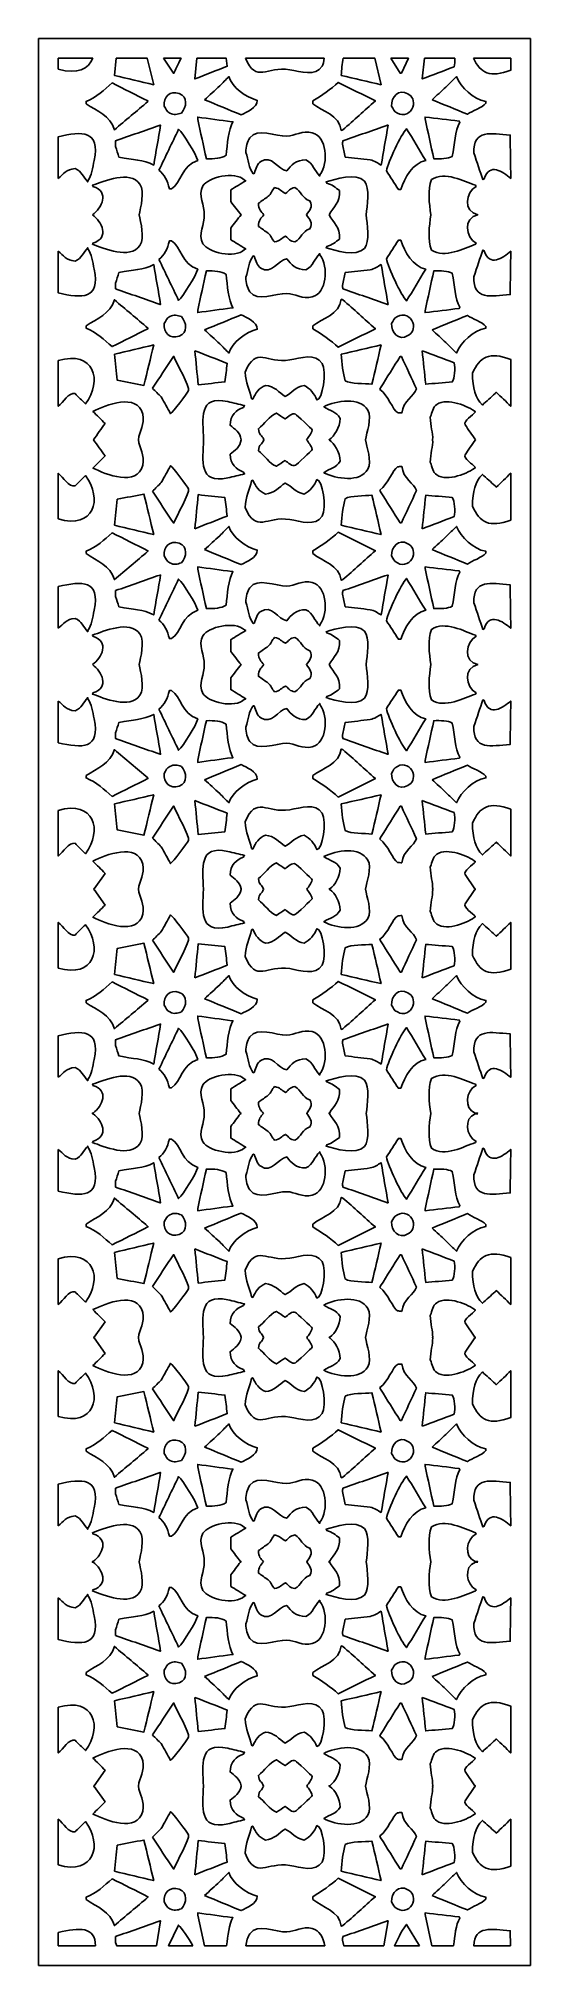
# Model space of a CAD drawing. Header units: centimetres. Extents: x -12.7 to -8.1, y -9 to 9.
import ezdxf

# ---------------------------------------------------------------- set-up
doc = ezdxf.new("R2010")
doc.units = ezdxf.units.CM
doc.header["$MEASUREMENT"] = 0
doc.layers.add('layer 1', color=7, linetype='Continuous')

msp = doc.modelspace()

# ---------------------------------------------------------------- linework, layer by layer
at = {"layer": 'layer 1', "color": 250}
for points, knots in [([(-12.69342, 9.00077), (-12.69342, 9.00077), (-8.10134, 9.00077), (-8.10134, 9.00077), (-8.10134, 9.00077), (-8.10134, 9.00077), (-8.10134, -9.00021), (-8.10134, -9.00021), (-8.10134, -9.00021), (-8.10134, -9.00021), (-12.69342, -9.00021), (-12.69342, -9.00021), (-12.69342, -9.00021), (-12.69342, -9.00021), (-12.69342, 9.00077), (-12.69342, 9.00077)], [0, 0, 0, 0, 0.2, 0.2, 0.2, 0.2, 0.4, 0.4, 0.4, 0.4, 0.6, 0.6, 0.6, 0.6, 1, 1, 1, 1]), ([(-12.50973, 8.81708), (-12.50973, 8.81708), (-12.18801, 8.81708), (-12.18801, 8.81708), (-12.18801, 8.81708), (-12.22414, 8.71939), (-12.33151, 8.66267), (-12.50973, 8.71508), (-12.50973, 8.71508), (-12.50973, 8.71508), (-12.50973, 8.81708), (-12.50973, 8.81708)], [0, 0, 0, 0, 0.25, 0.25, 0.25, 0.25, 0.5, 0.5, 0.5, 0.5, 1, 1, 1, 1]), ([(-11.96778, 8.81708), (-11.96778, 8.81708), (-11.67856, 8.81708), (-11.67856, 8.81708), (-11.67856, 8.81708), (-11.67856, 8.81708), (-11.61833, 8.56925), (-11.61833, 8.56925), (-11.61833, 8.56925), (-11.74078, 8.59804), (-11.86326, 8.62685), (-11.98571, 8.65566), (-11.98571, 8.65566), (-11.98571, 8.65566), (-11.96778, 8.81708), (-11.96778, 8.81708)], [0, 0, 0, 0, 0.2, 0.2, 0.2, 0.2, 0.4, 0.4, 0.4, 0.4, 0.6, 0.6, 0.6, 0.6, 1, 1, 1, 1]), ([(-11.52619, 8.81708), (-11.52619, 8.81708), (-11.36257, 8.81708), (-11.36257, 8.81708), (-11.36257, 8.81708), (-11.39164, 8.75924), (-11.42061, 8.70356), (-11.42924, 8.67727), (-11.42924, 8.67727), (-11.43105, 8.67727), (-11.43285, 8.67727), (-11.43465, 8.67727), (-11.43465, 8.67727), (-11.43465, 8.67727), (-11.52619, 8.81708), (-11.52619, 8.81708)], [0, 0, 0, 0, 0.2, 0.2, 0.2, 0.2, 0.4, 0.4, 0.4, 0.4, 0.6, 0.6, 0.6, 0.6, 1, 1, 1, 1]), ([(-11.21506, 8.81708), (-11.21506, 8.81708), (-10.9416, 8.81708), (-10.9416, 8.81708), (-10.9416, 8.81708), (-10.9416, 8.81708), (-10.93221, 8.74208), (-10.93221, 8.74208), (-10.93221, 8.74208), (-11.03305, 8.70249), (-11.13391, 8.66286), (-11.23476, 8.62325), (-11.23476, 8.62325), (-11.23476, 8.62325), (-11.21506, 8.81708), (-11.21506, 8.81708)], [0, 0, 0, 0, 0.2, 0.2, 0.2, 0.2, 0.4, 0.4, 0.4, 0.4, 0.6, 0.6, 0.6, 0.6, 1, 1, 1, 1]), ([(-11.14292, 8.42881), (-11.02948, 8.382), (-10.916, 8.33518), (-10.80256, 8.28838), (-10.80256, 8.28838), (-10.75077, 8.31364), (-10.65587, 8.35071), (-10.65129, 8.42341), (-10.65129, 8.42341), (-10.75525, 8.44838), (-10.88945, 8.54634), (-10.91602, 8.64485), (-10.91602, 8.64485), (-10.94482, 8.61605), (-10.97364, 8.58723), (-11.00244, 8.55844), (-11.00244, 8.55844), (-11.04927, 8.51524), (-11.09609, 8.47201), (-11.14292, 8.42881)], [0, 0, 0, 0, 0.16666667, 0.16666667, 0.16666667, 0.16666667, 0.33333333, 0.33333333, 0.33333333, 0.33333333, 0.5, 0.5, 0.5, 0.5, 0.66666667, 0.66666667, 0.66666667, 0.66666667, 1, 1, 1, 1]), ([(-10.76217, 8.81708), (-10.76217, 8.81708), (-10.02784, 8.81708), (-10.02784, 8.81708), (-10.02784, 8.81708), (-10.03013, 8.78583), (-10.03595, 8.75905), (-10.04623, 8.74208), (-10.04623, 8.74208), (-10.10676, 8.64211), (-10.24688, 8.69294), (-10.34875, 8.70967), (-10.34875, 8.70967), (-10.56624, 8.7454), (-10.65892, 8.57683), (-10.76217, 8.81708)], [0, 0, 0, 0, 0.2, 0.2, 0.2, 0.2, 0.4, 0.4, 0.4, 0.4, 0.6, 0.6, 0.6, 0.6, 1, 1, 1, 1]), ([(-9.84972, 8.81708), (-9.84972, 8.81708), (-9.55351, 8.81708), (-9.55351, 8.81708), (-9.55351, 8.81708), (-9.55351, 8.81708), (-9.49516, 8.56925), (-9.49516, 8.56925), (-9.49516, 8.56925), (-9.61941, 8.59804), (-9.74369, 8.62685), (-9.86793, 8.65566), (-9.86793, 8.65566), (-9.86524, 8.70967), (-9.85891, 8.76559), (-9.84972, 8.81708)], [0, 0, 0, 0, 0.2, 0.2, 0.2, 0.2, 0.4, 0.4, 0.4, 0.4, 0.6, 0.6, 0.6, 0.6, 1, 1, 1, 1]), ([(-9.40496, 8.81708), (-9.40496, 8.81708), (-9.24116, 8.81708), (-9.24116, 8.81708), (-9.24116, 8.81708), (-9.24116, 8.81708), (-9.30608, 8.67727), (-9.30608, 8.67727), (-9.30608, 8.67727), (-9.30968, 8.67727), (-9.31328, 8.67727), (-9.31688, 8.67727), (-9.31688, 8.67727), (-9.31688, 8.67727), (-9.40496, 8.81708), (-9.40496, 8.81708)], [0, 0, 0, 0, 0.2, 0.2, 0.2, 0.2, 0.4, 0.4, 0.4, 0.4, 0.6, 0.6, 0.6, 0.6, 1, 1, 1, 1]), ([(-9.09155, 8.81708), (-9.09155, 8.81708), (-8.80774, 8.81708), (-8.80774, 8.81708), (-8.80774, 8.81708), (-8.80606, 8.78781), (-8.8079, 8.75837), (-8.81446, 8.73668), (-8.81446, 8.73668), (-8.9135, 8.69889), (-9.01255, 8.66105), (-9.11159, 8.62325), (-9.11159, 8.62325), (-9.11159, 8.62325), (-9.09155, 8.81708), (-9.09155, 8.81708)], [0, 0, 0, 0, 0.2, 0.2, 0.2, 0.2, 0.4, 0.4, 0.4, 0.4, 0.6, 0.6, 0.6, 0.6, 1, 1, 1, 1]), ([(-9.01975, 8.42881), (-8.90992, 8.38381), (-8.80004, 8.33879), (-8.6902, 8.29379), (-8.6902, 8.29379), (-8.64623, 8.32542), (-8.55135, 8.35329), (-8.51732, 8.39641), (-8.51732, 8.39641), (-8.51732, 8.40181), (-8.51732, 8.40721), (-8.51732, 8.41261), (-8.51732, 8.41261), (-8.64207, 8.43465), (-8.74462, 8.54285), (-8.79284, 8.64485), (-8.79284, 8.64485), (-8.82526, 8.61245), (-8.85768, 8.58004), (-8.89009, 8.54764), (-8.89009, 8.54764), (-8.9333, 8.50803), (-8.97654, 8.46841), (-9.01975, 8.42881)], [0, 0, 0, 0, 0.14285714, 0.14285714, 0.14285714, 0.14285714, 0.28571429, 0.28571429, 0.28571429, 0.28571429, 0.42857143, 0.42857143, 0.42857143, 0.42857143, 0.57142857, 0.57142857, 0.57142857, 0.57142857, 0.71428571, 0.71428571, 0.71428571, 0.71428571, 1, 1, 1, 1]), ([(-8.63397, 8.81708), (-8.63397, 8.81708), (-8.28503, 8.81708), (-8.28503, 8.81708), (-8.28503, 8.81708), (-8.28503, 8.81708), (-8.28503, 8.70427), (-8.28503, 8.70427), (-8.28503, 8.70427), (-8.47885, 8.63402), (-8.56795, 8.67661), (-8.63397, 8.81708)], [0, 0, 0, 0, 0.25, 0.25, 0.25, 0.25, 0.5, 0.5, 0.5, 0.5, 1, 1, 1, 1]), ([(-12.25043, 8.39101), (-12.15274, 8.32292), (-12.0176, 8.27981), (-11.98571, 8.14796), (-11.98571, 8.14796), (-11.88126, 8.23616), (-11.7768, 8.32439), (-11.67236, 8.41261), (-11.67236, 8.41261), (-11.67236, 8.41441), (-11.67236, 8.41621), (-11.67236, 8.41801), (-11.67236, 8.41801), (-11.784, 8.47382), (-11.89567, 8.52964), (-12.00731, 8.58544), (-12.00731, 8.58544), (-12.07876, 8.52092), (-12.15438, 8.45217), (-12.25043, 8.41261), (-12.25043, 8.41261), (-12.25043, 8.40541), (-12.25043, 8.39821), (-12.25043, 8.39101)], [0, 0, 0, 0, 0.14285714, 0.14285714, 0.14285714, 0.14285714, 0.28571429, 0.28571429, 0.28571429, 0.28571429, 0.42857143, 0.42857143, 0.42857143, 0.42857143, 0.57142857, 0.57142857, 0.57142857, 0.57142857, 0.71428571, 0.71428571, 0.71428571, 0.71428571, 1, 1, 1, 1]), ([(-11.52109, 8.3694), (-11.50367, 8.341), (-11.49871, 8.31938), (-11.46707, 8.30458), (-11.46707, 8.30458), (-11.43179, 8.28266), (-11.39757, 8.29324), (-11.35901, 8.30458), (-11.35901, 8.30458), (-11.313, 8.36098), (-11.29426, 8.45552), (-11.38063, 8.48823), (-11.38063, 8.48823), (-11.47117, 8.51743), (-11.52505, 8.45652), (-11.52109, 8.3694)], [0, 0, 0, 0, 0.2, 0.2, 0.2, 0.2, 0.4, 0.4, 0.4, 0.4, 0.6, 0.6, 0.6, 0.6, 1, 1, 1, 1]), ([(-10.13265, 8.39101), (-10.04059, 8.31848), (-9.88612, 8.28611), (-9.86793, 8.14254), (-9.86793, 8.14254), (-9.86253, 8.14436), (-9.85713, 8.14615), (-9.85173, 8.14796), (-9.85173, 8.14796), (-9.7509, 8.23797), (-9.65003, 8.328), (-9.54919, 8.41801), (-9.54919, 8.41801), (-9.66443, 8.47561), (-9.77971, 8.53324), (-9.89496, 8.59086), (-9.89496, 8.59086), (-9.96643, 8.52666), (-10.04647, 8.46798), (-10.13265, 8.41801), (-10.13265, 8.41801), (-10.13265, 8.409), (-10.13265, 8.40001), (-10.13265, 8.39101)], [0, 0, 0, 0, 0.14285714, 0.14285714, 0.14285714, 0.14285714, 0.28571429, 0.28571429, 0.28571429, 0.28571429, 0.42857143, 0.42857143, 0.42857143, 0.42857143, 0.57142857, 0.57142857, 0.57142857, 0.57142857, 0.71428571, 0.71428571, 0.71428571, 0.71428571, 1, 1, 1, 1]), ([(-9.39791, 8.3694), (-9.3805, 8.341), (-9.37554, 8.31938), (-9.3439, 8.30458), (-9.3439, 8.30458), (-9.28489, 8.26735), (-9.21729, 8.30706), (-9.19803, 8.3586), (-9.19803, 8.3586), (-9.18093, 8.41715), (-9.20555, 8.46497), (-9.24665, 8.48282), (-9.24665, 8.48282), (-9.33099, 8.53564), (-9.40204, 8.45288), (-9.39791, 8.3694)], [0, 0, 0, 0, 0.2, 0.2, 0.2, 0.2, 0.4, 0.4, 0.4, 0.4, 0.6, 0.6, 0.6, 0.6, 1, 1, 1, 1]), ([(-12.50973, 7.69425), (-12.46053, 7.73256), (-12.43636, 7.77969), (-12.35307, 7.78608), (-12.35307, 7.78608), (-12.28398, 7.75687), (-12.28036, 7.71003), (-12.23422, 7.66184), (-12.23422, 7.66184), (-12.23422, 7.66544), (-12.23422, 7.66904), (-12.23422, 7.67265), (-12.23422, 7.67265), (-12.19768, 7.71966), (-12.18946, 7.79386), (-12.17478, 7.86169), (-12.17478, 7.86169), (-12.11339, 8.14526), (-12.28717, 8.13592), (-12.50973, 8.08314), (-12.50973, 8.08314), (-12.50973, 7.95352), (-12.50973, 7.82386), (-12.50973, 7.69425)], [0, 0, 0, 0, 0.14285714, 0.14285714, 0.14285714, 0.14285714, 0.28571429, 0.28571429, 0.28571429, 0.28571429, 0.42857143, 0.42857143, 0.42857143, 0.42857143, 0.57142857, 0.57142857, 0.57142857, 0.57142857, 0.71428571, 0.71428571, 0.71428571, 0.71428571, 1, 1, 1, 1]), ([(-11.9749, 7.99132), (-11.9641, 7.95891), (-11.95328, 7.9265), (-11.94248, 7.89409), (-11.94248, 7.89409), (-11.81226, 7.8643), (-11.71667, 7.87335), (-11.61833, 7.81848), (-11.61833, 7.81848), (-11.59673, 7.94269), (-11.57511, 8.06694), (-11.55349, 8.19115), (-11.55349, 8.19115), (-11.5553, 8.19115), (-11.55711, 8.19115), (-11.55891, 8.19115), (-11.55891, 8.19115), (-11.69756, 8.14254), (-11.83625, 8.09393), (-11.9749, 8.04533), (-11.9749, 8.04533), (-11.9749, 8.02734), (-11.9749, 8.00931), (-11.9749, 7.99132)], [0, 0, 0, 0, 0.14285714, 0.14285714, 0.14285714, 0.14285714, 0.28571429, 0.28571429, 0.28571429, 0.28571429, 0.42857143, 0.42857143, 0.42857143, 0.42857143, 0.57142857, 0.57142857, 0.57142857, 0.57142857, 0.71428571, 0.71428571, 0.71428571, 0.71428571, 1, 1, 1, 1]), ([(-11.56971, 7.76987), (-11.51934, 7.73116), (-11.4889, 7.66983), (-11.47246, 7.59703), (-11.47246, 7.59703), (-11.46526, 7.59703), (-11.45807, 7.59703), (-11.45086, 7.59703), (-11.45086, 7.59703), (-11.36207, 7.6538), (-11.35713, 7.81222), (-11.20775, 7.86169), (-11.20775, 7.86169), (-11.22354, 7.92453), (-11.34128, 8.11153), (-11.38603, 8.15335), (-11.38603, 8.15335), (-11.44724, 8.02554), (-11.50849, 7.89768), (-11.56971, 7.76987)], [0, 0, 0, 0, 0.16666667, 0.16666667, 0.16666667, 0.16666667, 0.33333333, 0.33333333, 0.33333333, 0.33333333, 0.5, 0.5, 0.5, 0.5, 0.66666667, 0.66666667, 0.66666667, 0.66666667, 1, 1, 1, 1]), ([(-11.20775, 8.24517), (-11.18074, 8.12276), (-11.15372, 8.00031), (-11.1267, 7.8779), (-11.1267, 7.8779), (-11.05345, 7.87538), (-10.98355, 7.88062), (-10.94301, 7.9103), (-10.94301, 7.9103), (-10.93035, 8.01153), (-10.92243, 8.15129), (-10.87819, 8.22356), (-10.87819, 8.22356), (-10.8818, 8.22356), (-10.8854, 8.22356), (-10.88899, 8.22356), (-10.88899, 8.22356), (-10.99524, 8.23797), (-11.10151, 8.25237), (-11.20775, 8.26679), (-11.20775, 8.26679), (-11.20775, 8.25957), (-11.20775, 8.25237), (-11.20775, 8.24517)], [0, 0, 0, 0, 0.14285714, 0.14285714, 0.14285714, 0.14285714, 0.28571429, 0.28571429, 0.28571429, 0.28571429, 0.42857143, 0.42857143, 0.42857143, 0.42857143, 0.57142857, 0.57142857, 0.57142857, 0.57142857, 0.71428571, 0.71428571, 0.71428571, 0.71428571, 1, 1, 1, 1]), ([(-10.75935, 7.9373), (-10.73066, 7.86526), (-10.73208, 7.7919), (-10.68911, 7.73745), (-10.68911, 7.73745), (-10.68551, 7.73925), (-10.6819, 7.74106), (-10.6783, 7.74287), (-10.6783, 7.74287), (-10.66825, 7.78043), (-10.65052, 7.83329), (-10.61887, 7.8509), (-10.61887, 7.8509), (-10.52102, 7.91916), (-10.45639, 7.77674), (-10.37578, 7.76446), (-10.37578, 7.76446), (-10.33772, 7.8173), (-10.28961, 7.86763), (-10.19749, 7.86708), (-10.19749, 7.86708), (-10.12798, 7.83107), (-10.11882, 7.76754), (-10.06784, 7.71586), (-10.06784, 7.71586), (-10.06784, 7.71946), (-10.06784, 7.72305), (-10.06784, 7.72666), (-10.06784, 7.72666), (-9.98184, 7.8439), (-10.00365, 8.08543), (-10.13806, 8.12095), (-10.13806, 8.12095), (-10.23042, 8.14534), (-10.29985, 8.09025), (-10.37578, 8.08854), (-10.37578, 8.08854), (-10.47765, 8.08623), (-10.65248, 8.17109), (-10.72152, 8.07234), (-10.72152, 8.07234), (-10.74331, 8.03687), (-10.75807, 7.99047), (-10.75935, 7.9373)], [0, 0, 0, 0, 0.08333333, 0.08333333, 0.08333333, 0.08333333, 0.16666667, 0.16666667, 0.16666667, 0.16666667, 0.25, 0.25, 0.25, 0.25, 0.33333333, 0.33333333, 0.33333333, 0.33333333, 0.41666667, 0.41666667, 0.41666667, 0.41666667, 0.5, 0.5, 0.5, 0.5, 0.58333333, 0.58333333, 0.58333333, 0.58333333, 0.66666667, 0.66666667, 0.66666667, 0.66666667, 0.75, 0.75, 0.75, 0.75, 0.83333333, 0.83333333, 0.83333333, 0.83333333, 1, 1, 1, 1]), ([(-9.85713, 8.01292), (-9.84814, 7.97332), (-9.83913, 7.9337), (-9.83011, 7.89409), (-9.83011, 7.89409), (-9.75269, 7.88509), (-9.67525, 7.8761), (-9.59782, 7.86708), (-9.59782, 7.86708), (-9.55532, 7.85839), (-9.52737, 7.83613), (-9.49516, 7.81848), (-9.49516, 7.81848), (-9.47356, 7.94269), (-9.45195, 8.06694), (-9.43034, 8.19115), (-9.43034, 8.19115), (-9.43214, 8.19115), (-9.43394, 8.19115), (-9.43574, 8.19115), (-9.43574, 8.19115), (-9.57439, 8.14254), (-9.71308, 8.09393), (-9.85173, 8.04533), (-9.85173, 8.04533), (-9.85353, 8.03452), (-9.85533, 8.02372), (-9.85713, 8.01292)], [0, 0, 0, 0, 0.125, 0.125, 0.125, 0.125, 0.25, 0.25, 0.25, 0.25, 0.375, 0.375, 0.375, 0.375, 0.5, 0.5, 0.5, 0.5, 0.625, 0.625, 0.625, 0.625, 0.75, 0.75, 0.75, 0.75, 1, 1, 1, 1]), ([(-9.44656, 7.76446), (-9.40873, 7.70686), (-9.37091, 7.64924), (-9.3331, 7.59163), (-9.3331, 7.59163), (-9.32588, 7.59163), (-9.31868, 7.59163), (-9.31148, 7.59163), (-9.31148, 7.59163), (-9.27946, 7.6978), (-9.19519, 7.83963), (-9.07918, 7.86169), (-9.07918, 7.86169), (-9.1386, 7.9607), (-9.19804, 8.05975), (-9.25746, 8.15875), (-9.25746, 8.15875), (-9.31129, 8.10246), (-9.4279, 7.84892), (-9.44656, 7.76446)], [0, 0, 0, 0, 0.16666667, 0.16666667, 0.16666667, 0.16666667, 0.33333333, 0.33333333, 0.33333333, 0.33333333, 0.5, 0.5, 0.5, 0.5, 0.66666667, 0.66666667, 0.66666667, 0.66666667, 1, 1, 1, 1]), ([(-9.08457, 8.25058), (-9.05757, 8.12636), (-9.03056, 8.00209), (-9.00355, 7.8779), (-9.00355, 7.8779), (-8.94278, 7.87599), (-8.86817, 7.87685), (-8.83066, 7.89949), (-8.83066, 7.89949), (-8.80469, 8.01168), (-8.80948, 8.13815), (-8.76043, 8.21816), (-8.76043, 8.21816), (-8.76223, 8.22176), (-8.76403, 8.22538), (-8.76583, 8.22896), (-8.76583, 8.22896), (-8.87207, 8.24157), (-8.97835, 8.25417), (-9.08457, 8.26679), (-9.08457, 8.26679), (-9.08457, 8.26137), (-9.08457, 8.25597), (-9.08457, 8.25058)], [0, 0, 0, 0, 0.14285714, 0.14285714, 0.14285714, 0.14285714, 0.28571429, 0.28571429, 0.28571429, 0.28571429, 0.42857143, 0.42857143, 0.42857143, 0.42857143, 0.57142857, 0.57142857, 0.57142857, 0.57142857, 0.71428571, 0.71428571, 0.71428571, 0.71428571, 1, 1, 1, 1]), ([(-8.63078, 7.9319), (-8.59537, 7.84295), (-8.57496, 7.75837), (-8.54433, 7.68345), (-8.54433, 7.68345), (-8.54074, 7.68525), (-8.53714, 7.68705), (-8.53353, 7.68885), (-8.53353, 7.68885), (-8.48245, 7.8462), (-8.36156, 7.75658), (-8.28503, 7.69425), (-8.28503, 7.69425), (-8.28681, 7.82928), (-8.28861, 7.96432), (-8.29042, 8.09934), (-8.29042, 8.09934), (-8.47428, 8.11362), (-8.63454, 8.15575), (-8.63078, 7.9319)], [0, 0, 0, 0, 0.16666667, 0.16666667, 0.16666667, 0.16666667, 0.33333333, 0.33333333, 0.33333333, 0.33333333, 0.5, 0.5, 0.5, 0.5, 0.66666667, 0.66666667, 0.66666667, 0.66666667, 1, 1, 1, 1]), ([(-12.19099, 7.35398), (-12.10356, 7.41745), (-12.0253, 7.56751), (-12.18559, 7.61863), (-12.18559, 7.61863), (-12.18739, 7.62225), (-12.18919, 7.62584), (-12.19099, 7.62944), (-12.19099, 7.62944), (-12.08235, 7.66623), (-11.83916, 7.77535), (-11.74799, 7.64024), (-11.74799, 7.64024), (-11.69889, 7.56747), (-11.74228, 7.42371), (-11.7534, 7.35398), (-11.7534, 7.35398), (-11.74228, 7.28423), (-11.69889, 7.14049), (-11.74799, 7.06771), (-11.74799, 7.06771), (-11.83916, 6.93261), (-12.08235, 7.04171), (-12.19099, 7.07851), (-12.19099, 7.07851), (-12.18919, 7.08211), (-12.18739, 7.08571), (-12.18559, 7.08932), (-12.18559, 7.08932), (-12.0253, 7.14045), (-12.10356, 7.29049), (-12.19099, 7.35398)], [0, 0, 0, 0, 0.11111111, 0.11111111, 0.11111111, 0.11111111, 0.22222222, 0.22222222, 0.22222222, 0.22222222, 0.33333333, 0.33333333, 0.33333333, 0.33333333, 0.44444444, 0.44444444, 0.44444444, 0.44444444, 0.55555556, 0.55555556, 0.55555556, 0.55555556, 0.66666667, 0.66666667, 0.66666667, 0.66666667, 0.77777778, 0.77777778, 0.77777778, 0.77777778, 1, 1, 1, 1]), ([(-11.14832, 7.35398), (-11.13679, 7.43764), (-11.20931, 7.53583), (-11.15912, 7.62404), (-11.15912, 7.62404), (-11.11361, 7.70402), (-10.8625, 7.76669), (-10.77015, 7.67805), (-10.77015, 7.67805), (-10.76655, 7.67625), (-10.76293, 7.67445), (-10.75935, 7.67265), (-10.75935, 7.67265), (-10.80616, 7.64384), (-10.85298, 7.61503), (-10.89981, 7.58623), (-10.89981, 7.58623), (-10.89981, 7.55023), (-10.89981, 7.51421), (-10.89981, 7.4782), (-10.89981, 7.4782), (-10.8674, 7.4422), (-10.83498, 7.38998), (-10.80256, 7.35398), (-10.80256, 7.35398), (-10.83498, 7.31797), (-10.8674, 7.26576), (-10.89981, 7.22975), (-10.89981, 7.22975), (-10.89981, 7.19374), (-10.89981, 7.15773), (-10.89981, 7.12172), (-10.89981, 7.12172), (-10.85298, 7.09292), (-10.80616, 7.0641), (-10.75935, 7.0353), (-10.75935, 7.0353), (-10.76293, 7.0335), (-10.76655, 7.0317), (-10.77015, 7.02989), (-10.77015, 7.02989), (-10.8625, 6.94126), (-11.11361, 7.00394), (-11.15912, 7.08391), (-11.15912, 7.08391), (-11.20931, 7.17212), (-11.13679, 7.27031), (-11.14832, 7.35398)], [0, 0, 0, 0, 0.07692308, 0.07692308, 0.07692308, 0.07692308, 0.15384615, 0.15384615, 0.15384615, 0.15384615, 0.23076923, 0.23076923, 0.23076923, 0.23076923, 0.30769231, 0.30769231, 0.30769231, 0.30769231, 0.38461538, 0.38461538, 0.38461538, 0.38461538, 0.46153846, 0.46153846, 0.46153846, 0.46153846, 0.53846154, 0.53846154, 0.53846154, 0.53846154, 0.61538462, 0.61538462, 0.61538462, 0.61538462, 0.69230769, 0.69230769, 0.69230769, 0.69230769, 0.76923077, 0.76923077, 0.76923077, 0.76923077, 0.84615385, 0.84615385, 0.84615385, 0.84615385, 1, 1, 1, 1]), ([(-9.98139, 7.35398), (-9.93891, 7.43341), (-9.87743, 7.46216), (-9.88415, 7.58082), (-9.88415, 7.58082), (-9.91986, 7.60799), (-9.95416, 7.63634), (-10.00299, 7.65104), (-10.00299, 7.65104), (-10.0048, 7.65464), (-10.00661, 7.65824), (-10.00841, 7.66184), (-10.00841, 7.66184), (-9.92773, 7.68588), (-9.7246, 7.75024), (-9.65184, 7.66725), (-9.65184, 7.66725), (-9.5982, 7.60606), (-9.62369, 7.43625), (-9.63564, 7.35398), (-9.63564, 7.35398), (-9.62369, 7.2717), (-9.5982, 7.10189), (-9.65184, 7.0407), (-9.65184, 7.0407), (-9.7246, 6.95771), (-9.92773, 7.02207), (-10.00841, 7.0461), (-10.00841, 7.0461), (-10.00661, 7.0497), (-10.0048, 7.05332), (-10.00299, 7.05692), (-10.00299, 7.05692), (-9.95416, 7.0716), (-9.91986, 7.09995), (-9.88415, 7.12712), (-9.88415, 7.12712), (-9.87743, 7.24579), (-9.93891, 7.27454), (-9.98139, 7.35398)], [0, 0, 0, 0, 0.09090909, 0.09090909, 0.09090909, 0.09090909, 0.18181818, 0.18181818, 0.18181818, 0.18181818, 0.27272727, 0.27272727, 0.27272727, 0.27272727, 0.36363636, 0.36363636, 0.36363636, 0.36363636, 0.45454545, 0.45454545, 0.45454545, 0.45454545, 0.54545455, 0.54545455, 0.54545455, 0.54545455, 0.63636364, 0.63636364, 0.63636364, 0.63636364, 0.72727273, 0.72727273, 0.72727273, 0.72727273, 0.81818182, 0.81818182, 0.81818182, 0.81818182, 1, 1, 1, 1]), ([(-9.03056, 7.35398), (-9.04822, 7.4609), (-9.05971, 7.587), (-9.02516, 7.68345), (-9.02516, 7.68345), (-8.90083, 7.76648), (-8.72098, 7.6651), (-8.61456, 7.62944), (-8.61456, 7.62944), (-8.61277, 7.62584), (-8.61096, 7.62225), (-8.60917, 7.61863), (-8.60917, 7.61863), (-8.70807, 7.56619), (-8.7305, 7.38144), (-8.59295, 7.35398), (-8.59295, 7.35398), (-8.7305, 7.3265), (-8.70807, 7.14176), (-8.60917, 7.08932), (-8.60917, 7.08932), (-8.61096, 7.08571), (-8.61277, 7.08211), (-8.61456, 7.07851), (-8.61456, 7.07851), (-8.72098, 7.04286), (-8.90083, 6.94146), (-9.02516, 7.02451), (-9.02516, 7.02451), (-9.05971, 7.12094), (-9.04822, 7.24705), (-9.03056, 7.35398)], [0, 0, 0, 0, 0.11111111, 0.11111111, 0.11111111, 0.11111111, 0.22222222, 0.22222222, 0.22222222, 0.22222222, 0.33333333, 0.33333333, 0.33333333, 0.33333333, 0.44444444, 0.44444444, 0.44444444, 0.44444444, 0.55555556, 0.55555556, 0.55555556, 0.55555556, 0.66666667, 0.66666667, 0.66666667, 0.66666667, 0.77777778, 0.77777778, 0.77777778, 0.77777778, 1, 1, 1, 1]), ([(-10.59187, 7.35398), (-10.61704, 7.38674), (-10.64055, 7.40147), (-10.64049, 7.46199), (-10.64049, 7.46199), (-10.60987, 7.4836), (-10.57925, 7.50522), (-10.54866, 7.52681), (-10.54866, 7.52681), (-10.52301, 7.54812), (-10.51581, 7.58577), (-10.48922, 7.60783), (-10.48922, 7.60783), (-10.4354, 7.59974), (-10.42873, 7.57037), (-10.38658, 7.55381), (-10.38658, 7.55381), (-10.35858, 7.57707), (-10.34674, 7.60155), (-10.30013, 7.60783), (-10.30013, 7.60783), (-10.23925, 7.57345), (-10.23475, 7.50817), (-10.15967, 7.4836), (-10.15967, 7.4836), (-10.12606, 7.4287), (-10.16687, 7.39516), (-10.19209, 7.35398), (-10.19209, 7.35398), (-10.16687, 7.31279), (-10.12606, 7.27926), (-10.15967, 7.22435), (-10.15967, 7.22435), (-10.23475, 7.1998), (-10.23925, 7.13449), (-10.30013, 7.10013), (-10.30013, 7.10013), (-10.34674, 7.10639), (-10.35858, 7.13087), (-10.38658, 7.15413), (-10.38658, 7.15413), (-10.42873, 7.13758), (-10.4354, 7.1082), (-10.48922, 7.10013), (-10.48922, 7.10013), (-10.51581, 7.12219), (-10.52301, 7.15982), (-10.54866, 7.18114), (-10.54866, 7.18114), (-10.57925, 7.20273), (-10.60987, 7.22435), (-10.64049, 7.24595), (-10.64049, 7.24595), (-10.64055, 7.30648), (-10.61704, 7.3212), (-10.59187, 7.35398)], [0, 0, 0, 0, 0.06666667, 0.06666667, 0.06666667, 0.06666667, 0.13333333, 0.13333333, 0.13333333, 0.13333333, 0.2, 0.2, 0.2, 0.2, 0.26666667, 0.26666667, 0.26666667, 0.26666667, 0.33333333, 0.33333333, 0.33333333, 0.33333333, 0.4, 0.4, 0.4, 0.4, 0.46666667, 0.46666667, 0.46666667, 0.46666667, 0.53333333, 0.53333333, 0.53333333, 0.53333333, 0.6, 0.6, 0.6, 0.6, 0.66666667, 0.66666667, 0.66666667, 0.66666667, 0.73333333, 0.73333333, 0.73333333, 0.73333333, 0.8, 0.8, 0.8, 0.8, 0.86666667, 0.86666667, 0.86666667, 0.86666667, 1, 1, 1, 1]), ([(-12.50973, 7.01369), (-12.46053, 6.97539), (-12.43636, 6.92826), (-12.35307, 6.92188), (-12.35307, 6.92188), (-12.28398, 6.95108), (-12.28036, 6.99792), (-12.23422, 7.0461), (-12.23422, 7.0461), (-12.23422, 7.04251), (-12.23422, 7.0389), (-12.23422, 7.0353), (-12.23422, 7.0353), (-12.19768, 6.98829), (-12.18946, 6.9141), (-12.17478, 6.84627), (-12.17478, 6.84627), (-12.11339, 6.56268), (-12.28717, 6.57203), (-12.50973, 6.62482), (-12.50973, 6.62482), (-12.50973, 6.75443), (-12.50973, 6.88409), (-12.50973, 7.01369)], [0, 0, 0, 0, 0.14285714, 0.14285714, 0.14285714, 0.14285714, 0.28571429, 0.28571429, 0.28571429, 0.28571429, 0.42857143, 0.42857143, 0.42857143, 0.42857143, 0.57142857, 0.57142857, 0.57142857, 0.57142857, 0.71428571, 0.71428571, 0.71428571, 0.71428571, 1, 1, 1, 1]), ([(-11.56971, 6.93809), (-11.51934, 6.9768), (-11.4889, 7.03811), (-11.47246, 7.11091), (-11.47246, 7.11091), (-11.46526, 7.11091), (-11.45807, 7.11091), (-11.45086, 7.11091), (-11.45086, 7.11091), (-11.36207, 7.05414), (-11.35713, 6.89574), (-11.20775, 6.84627), (-11.20775, 6.84627), (-11.22354, 6.78342), (-11.34128, 6.59642), (-11.38603, 6.5546), (-11.38603, 6.5546), (-11.44724, 6.68242), (-11.50849, 6.81027), (-11.56971, 6.93809)], [0, 0, 0, 0, 0.16666667, 0.16666667, 0.16666667, 0.16666667, 0.33333333, 0.33333333, 0.33333333, 0.33333333, 0.5, 0.5, 0.5, 0.5, 0.66666667, 0.66666667, 0.66666667, 0.66666667, 1, 1, 1, 1]), ([(-9.44656, 6.94349), (-9.40873, 7.00109), (-9.37091, 7.05872), (-9.3331, 7.11632), (-9.3331, 7.11632), (-9.32588, 7.11632), (-9.31868, 7.11632), (-9.31148, 7.11632), (-9.31148, 7.11632), (-9.27946, 7.01016), (-9.19519, 6.86831), (-9.07918, 6.84627), (-9.07918, 6.84627), (-9.1386, 6.74725), (-9.19804, 6.64821), (-9.25746, 6.5492), (-9.25746, 6.5492), (-9.31129, 6.60548), (-9.4279, 6.85903), (-9.44656, 6.94349)], [0, 0, 0, 0, 0.16666667, 0.16666667, 0.16666667, 0.16666667, 0.33333333, 0.33333333, 0.33333333, 0.33333333, 0.5, 0.5, 0.5, 0.5, 0.66666667, 0.66666667, 0.66666667, 0.66666667, 1, 1, 1, 1]), ([(-8.63078, 6.77604), (-8.59537, 6.865), (-8.57496, 6.94958), (-8.54433, 7.02451), (-8.54433, 7.02451), (-8.54074, 7.02269), (-8.53714, 7.0209), (-8.53353, 7.01909), (-8.53353, 7.01909), (-8.48245, 6.86174), (-8.36156, 6.95138), (-8.28503, 7.01369), (-8.28503, 7.01369), (-8.28681, 6.87868), (-8.28861, 6.74363), (-8.29042, 6.60861), (-8.29042, 6.60861), (-8.47428, 6.59434), (-8.63454, 6.55221), (-8.63078, 6.77604)], [0, 0, 0, 0, 0.16666667, 0.16666667, 0.16666667, 0.16666667, 0.33333333, 0.33333333, 0.33333333, 0.33333333, 0.5, 0.5, 0.5, 0.5, 0.66666667, 0.66666667, 0.66666667, 0.66666667, 1, 1, 1, 1]), ([(-11.9749, 6.71663), (-11.9641, 6.74904), (-11.95328, 6.78145), (-11.94248, 6.81385), (-11.94248, 6.81385), (-11.81226, 6.84365), (-11.71667, 6.8346), (-11.61833, 6.88947), (-11.61833, 6.88947), (-11.59673, 6.76525), (-11.57511, 6.64101), (-11.55349, 6.51679), (-11.55349, 6.51679), (-11.5553, 6.51679), (-11.55711, 6.51679), (-11.55891, 6.51679), (-11.55891, 6.51679), (-11.69756, 6.5654), (-11.83625, 6.61402), (-11.9749, 6.66262), (-11.9749, 6.66262), (-11.9749, 6.68062), (-11.9749, 6.69864), (-11.9749, 6.71663)], [0, 0, 0, 0, 0.14285714, 0.14285714, 0.14285714, 0.14285714, 0.28571429, 0.28571429, 0.28571429, 0.28571429, 0.42857143, 0.42857143, 0.42857143, 0.42857143, 0.57142857, 0.57142857, 0.57142857, 0.57142857, 0.71428571, 0.71428571, 0.71428571, 0.71428571, 1, 1, 1, 1]), ([(-10.75935, 6.77064), (-10.73066, 6.84269), (-10.73208, 6.91606), (-10.68911, 6.97049), (-10.68911, 6.97049), (-10.68551, 6.9687), (-10.6819, 6.96688), (-10.6783, 6.9651), (-10.6783, 6.9651), (-10.66825, 6.92753), (-10.65052, 6.87465), (-10.61887, 6.85705), (-10.61887, 6.85705), (-10.52102, 6.78879), (-10.45639, 6.93121), (-10.37578, 6.94349), (-10.37578, 6.94349), (-10.33772, 6.89065), (-10.28961, 6.84033), (-10.19749, 6.84086), (-10.19749, 6.84086), (-10.12798, 6.87688), (-10.11882, 6.94042), (-10.06784, 6.99209), (-10.06784, 6.99209), (-10.06784, 6.98849), (-10.06784, 6.9849), (-10.06784, 6.9813), (-10.06784, 6.9813), (-9.98184, 6.86404), (-10.00365, 6.62252), (-10.13806, 6.58699), (-10.13806, 6.58699), (-10.23042, 6.56261), (-10.29985, 6.61769), (-10.37578, 6.61941), (-10.37578, 6.61941), (-10.47765, 6.62173), (-10.65248, 6.53686), (-10.72152, 6.63562), (-10.72152, 6.63562), (-10.74331, 6.67109), (-10.75807, 6.71748), (-10.75935, 6.77064)], [0, 0, 0, 0, 0.08333333, 0.08333333, 0.08333333, 0.08333333, 0.16666667, 0.16666667, 0.16666667, 0.16666667, 0.25, 0.25, 0.25, 0.25, 0.33333333, 0.33333333, 0.33333333, 0.33333333, 0.41666667, 0.41666667, 0.41666667, 0.41666667, 0.5, 0.5, 0.5, 0.5, 0.58333333, 0.58333333, 0.58333333, 0.58333333, 0.66666667, 0.66666667, 0.66666667, 0.66666667, 0.75, 0.75, 0.75, 0.75, 0.83333333, 0.83333333, 0.83333333, 0.83333333, 1, 1, 1, 1]), ([(-9.85713, 6.69504), (-9.84814, 6.73462), (-9.83913, 6.77425), (-9.83011, 6.81385), (-9.83011, 6.81385), (-9.75269, 6.82286), (-9.67525, 6.83186), (-9.59782, 6.84086), (-9.59782, 6.84086), (-9.55532, 6.84955), (-9.52737, 6.87181), (-9.49516, 6.88947), (-9.49516, 6.88947), (-9.47356, 6.76525), (-9.45195, 6.64101), (-9.43034, 6.51679), (-9.43034, 6.51679), (-9.43214, 6.51679), (-9.43394, 6.51679), (-9.43574, 6.51679), (-9.43574, 6.51679), (-9.57439, 6.5654), (-9.71308, 6.61402), (-9.85173, 6.66262), (-9.85173, 6.66262), (-9.85353, 6.67343), (-9.85533, 6.68423), (-9.85713, 6.69504)], [0, 0, 0, 0, 0.125, 0.125, 0.125, 0.125, 0.25, 0.25, 0.25, 0.25, 0.375, 0.375, 0.375, 0.375, 0.5, 0.5, 0.5, 0.5, 0.625, 0.625, 0.625, 0.625, 0.75, 0.75, 0.75, 0.75, 1, 1, 1, 1]), ([(-11.20775, 6.46278), (-11.18074, 6.5852), (-11.15372, 6.70764), (-11.1267, 6.83006), (-11.1267, 6.83006), (-11.05345, 6.83256), (-10.98355, 6.82733), (-10.94301, 6.79765), (-10.94301, 6.79765), (-10.93035, 6.69643), (-10.92243, 6.55667), (-10.87819, 6.48438), (-10.87819, 6.48438), (-10.8818, 6.48438), (-10.8854, 6.48438), (-10.88899, 6.48438), (-10.88899, 6.48438), (-10.99524, 6.46998), (-11.10151, 6.45557), (-11.20775, 6.44118), (-11.20775, 6.44118), (-11.20775, 6.44838), (-11.20775, 6.45557), (-11.20775, 6.46278)], [0, 0, 0, 0, 0.14285714, 0.14285714, 0.14285714, 0.14285714, 0.28571429, 0.28571429, 0.28571429, 0.28571429, 0.42857143, 0.42857143, 0.42857143, 0.42857143, 0.57142857, 0.57142857, 0.57142857, 0.57142857, 0.71428571, 0.71428571, 0.71428571, 0.71428571, 1, 1, 1, 1]), ([(-9.08457, 6.45738), (-9.05757, 6.58158), (-9.03056, 6.70585), (-9.00355, 6.83006), (-9.00355, 6.83006), (-8.94278, 6.83196), (-8.86817, 6.8311), (-8.83066, 6.80845), (-8.83066, 6.80845), (-8.80469, 6.69627), (-8.80948, 6.56979), (-8.76043, 6.48978), (-8.76043, 6.48978), (-8.76223, 6.48618), (-8.76403, 6.48257), (-8.76583, 6.47898), (-8.76583, 6.47898), (-8.87207, 6.46638), (-8.97835, 6.45378), (-9.08457, 6.44118), (-9.08457, 6.44118), (-9.08457, 6.44657), (-9.08457, 6.45197), (-9.08457, 6.45738)], [0, 0, 0, 0, 0.14285714, 0.14285714, 0.14285714, 0.14285714, 0.28571429, 0.28571429, 0.28571429, 0.28571429, 0.42857143, 0.42857143, 0.42857143, 0.42857143, 0.57142857, 0.57142857, 0.57142857, 0.57142857, 0.71428571, 0.71428571, 0.71428571, 0.71428571, 1, 1, 1, 1]), ([(-12.25043, 6.31694), (-12.15274, 6.38504), (-12.0176, 6.42814), (-11.98571, 6.55999), (-11.98571, 6.55999), (-11.88126, 6.47178), (-11.7768, 6.38356), (-11.67236, 6.29535), (-11.67236, 6.29535), (-11.67236, 6.29355), (-11.67236, 6.29175), (-11.67236, 6.28993), (-11.67236, 6.28993), (-11.784, 6.23414), (-11.89567, 6.1783), (-12.00731, 6.1225), (-12.00731, 6.1225), (-12.07876, 6.18703), (-12.15438, 6.25578), (-12.25043, 6.29535), (-12.25043, 6.29535), (-12.25043, 6.30254), (-12.25043, 6.30975), (-12.25043, 6.31694)], [0, 0, 0, 0, 0.14285714, 0.14285714, 0.14285714, 0.14285714, 0.28571429, 0.28571429, 0.28571429, 0.28571429, 0.42857143, 0.42857143, 0.42857143, 0.42857143, 0.57142857, 0.57142857, 0.57142857, 0.57142857, 0.71428571, 0.71428571, 0.71428571, 0.71428571, 1, 1, 1, 1]), ([(-10.13265, 6.31694), (-10.04059, 6.38946), (-9.88612, 6.42184), (-9.86793, 6.5654), (-9.86793, 6.5654), (-9.86253, 6.5636), (-9.85713, 6.5618), (-9.85173, 6.55999), (-9.85173, 6.55999), (-9.7509, 6.46998), (-9.65003, 6.37996), (-9.54919, 6.28993), (-9.54919, 6.28993), (-9.66443, 6.23233), (-9.77971, 6.17472), (-9.89496, 6.11711), (-9.89496, 6.11711), (-9.96643, 6.18129), (-10.04647, 6.23997), (-10.13265, 6.28993), (-10.13265, 6.28993), (-10.13265, 6.29895), (-10.13265, 6.30795), (-10.13265, 6.31694)], [0, 0, 0, 0, 0.14285714, 0.14285714, 0.14285714, 0.14285714, 0.28571429, 0.28571429, 0.28571429, 0.28571429, 0.42857143, 0.42857143, 0.42857143, 0.42857143, 0.57142857, 0.57142857, 0.57142857, 0.57142857, 0.71428571, 0.71428571, 0.71428571, 0.71428571, 1, 1, 1, 1]), ([(-11.52109, 6.33856), (-11.50367, 6.36695), (-11.49871, 6.38856), (-11.46707, 6.40336), (-11.46707, 6.40336), (-11.43179, 6.4253), (-11.39757, 6.41471), (-11.35901, 6.40336), (-11.35901, 6.40336), (-11.313, 6.34698), (-11.29426, 6.25242), (-11.38063, 6.21973), (-11.38063, 6.21973), (-11.47117, 6.19051), (-11.52505, 6.25142), (-11.52109, 6.33856)], [0, 0, 0, 0, 0.2, 0.2, 0.2, 0.2, 0.4, 0.4, 0.4, 0.4, 0.6, 0.6, 0.6, 0.6, 1, 1, 1, 1]), ([(-11.14292, 6.27915), (-11.02948, 6.32595), (-10.916, 6.37277), (-10.80256, 6.41957), (-10.80256, 6.41957), (-10.75077, 6.39431), (-10.65587, 6.35723), (-10.65129, 6.28453), (-10.65129, 6.28453), (-10.75525, 6.25957), (-10.88945, 6.16161), (-10.91602, 6.06309), (-10.91602, 6.06309), (-10.94482, 6.0919), (-10.97364, 6.12072), (-11.00244, 6.14951), (-11.00244, 6.14951), (-11.04927, 6.19271), (-11.09609, 6.23593), (-11.14292, 6.27915)], [0, 0, 0, 0, 0.16666667, 0.16666667, 0.16666667, 0.16666667, 0.33333333, 0.33333333, 0.33333333, 0.33333333, 0.5, 0.5, 0.5, 0.5, 0.66666667, 0.66666667, 0.66666667, 0.66666667, 1, 1, 1, 1]), ([(-9.39791, 6.33856), (-9.3805, 6.36695), (-9.37554, 6.38856), (-9.3439, 6.40336), (-9.3439, 6.40336), (-9.28489, 6.44061), (-9.21729, 6.40088), (-9.19803, 6.34935), (-9.19803, 6.34935), (-9.18093, 6.2908), (-9.20555, 6.24297), (-9.24665, 6.22513), (-9.24665, 6.22513), (-9.33099, 6.17231), (-9.40204, 6.25508), (-9.39791, 6.33856)], [0, 0, 0, 0, 0.2, 0.2, 0.2, 0.2, 0.4, 0.4, 0.4, 0.4, 0.6, 0.6, 0.6, 0.6, 1, 1, 1, 1]), ([(-9.01975, 6.27915), (-8.90992, 6.32414), (-8.80004, 6.36916), (-8.6902, 6.41417), (-8.6902, 6.41417), (-8.64623, 6.38252), (-8.55135, 6.35465), (-8.51732, 6.31154), (-8.51732, 6.31154), (-8.51732, 6.30614), (-8.51732, 6.30074), (-8.51732, 6.29535), (-8.51732, 6.29535), (-8.64207, 6.2733), (-8.74462, 6.1651), (-8.79284, 6.06309), (-8.79284, 6.06309), (-8.82526, 6.0955), (-8.85768, 6.1279), (-8.89009, 6.16031), (-8.89009, 6.16031), (-8.9333, 6.19991), (-8.97654, 6.23953), (-9.01975, 6.27915)], [0, 0, 0, 0, 0.14285714, 0.14285714, 0.14285714, 0.14285714, 0.28571429, 0.28571429, 0.28571429, 0.28571429, 0.42857143, 0.42857143, 0.42857143, 0.42857143, 0.57142857, 0.57142857, 0.57142857, 0.57142857, 0.71428571, 0.71428571, 0.71428571, 0.71428571, 1, 1, 1, 1]), ([(-11.98571, 6.05229), (-11.86326, 6.08109), (-11.74078, 6.1099), (-11.61833, 6.1387), (-11.61833, 6.1387), (-11.64894, 6.0127), (-11.67956, 5.88665), (-11.71017, 5.76062), (-11.71017, 5.76062), (-11.793, 5.77683), (-11.87586, 5.79304), (-11.95868, 5.80924), (-11.95868, 5.80924), (-11.96769, 5.89025), (-11.9767, 5.97128), (-11.98571, 6.05229)], [0, 0, 0, 0, 0.2, 0.2, 0.2, 0.2, 0.4, 0.4, 0.4, 0.4, 0.6, 0.6, 0.6, 0.6, 1, 1, 1, 1]), ([(-10.76475, 5.88484), (-10.66046, 6.13403), (-10.56805, 5.96226), (-10.34875, 5.99828), (-10.34875, 5.99828), (-10.24688, 6.01502), (-10.10676, 6.06584), (-10.04623, 5.96588), (-10.04623, 5.96588), (-10.00064, 5.8906), (-10.04217, 5.62247), (-10.09484, 5.6256), (-10.09484, 5.6256), (-10.11645, 5.68153), (-10.16245, 5.73335), (-10.2137, 5.76062), (-10.2137, 5.76062), (-10.29802, 5.74723), (-10.32398, 5.68884), (-10.39198, 5.65801), (-10.39198, 5.65801), (-10.44884, 5.69459), (-10.49144, 5.75424), (-10.57566, 5.76062), (-10.57566, 5.76062), (-10.6383, 5.73483), (-10.66587, 5.68967), (-10.6945, 5.63099), (-10.6945, 5.63099), (-10.69812, 5.63279), (-10.70172, 5.63461), (-10.70532, 5.6364), (-10.70532, 5.6364), (-10.722, 5.71972), (-10.76021, 5.78217), (-10.76475, 5.88484)], [0, 0, 0, 0, 0.1, 0.1, 0.1, 0.1, 0.2, 0.2, 0.2, 0.2, 0.3, 0.3, 0.3, 0.3, 0.4, 0.4, 0.4, 0.4, 0.5, 0.5, 0.5, 0.5, 0.6, 0.6, 0.6, 0.6, 0.7, 0.7, 0.7, 0.7, 0.8, 0.8, 0.8, 0.8, 1, 1, 1, 1]), ([(-9.86793, 6.05229), (-9.74369, 6.08109), (-9.61941, 6.1099), (-9.49516, 6.1387), (-9.49516, 6.1387), (-9.52398, 6.01629), (-9.5528, 5.89385), (-9.5816, 5.77143), (-9.5816, 5.77143), (-9.65078, 5.77932), (-9.77935, 5.77291), (-9.83011, 5.80383), (-9.83011, 5.80383), (-9.84992, 5.87411), (-9.8636, 5.96567), (-9.86793, 6.05229)], [0, 0, 0, 0, 0.2, 0.2, 0.2, 0.2, 0.4, 0.4, 0.4, 0.4, 0.6, 0.6, 0.6, 0.6, 1, 1, 1, 1]), ([(-12.50973, 5.99289), (-12.17653, 6.09086), (-12.09078, 5.80746), (-12.25582, 5.58778), (-12.25582, 5.58778), (-12.28824, 5.6202), (-12.32066, 5.65261), (-12.35307, 5.68501), (-12.35307, 5.68501), (-12.41088, 5.69562), (-12.4625, 5.60342), (-12.50973, 5.56618), (-12.50973, 5.56618), (-12.50973, 5.7084), (-12.50973, 5.85067), (-12.50973, 5.99289)], [0, 0, 0, 0, 0.2, 0.2, 0.2, 0.2, 0.4, 0.4, 0.4, 0.4, 0.6, 0.6, 0.6, 0.6, 1, 1, 1, 1]), ([(-11.62914, 5.73362), (-11.56431, 5.83263), (-11.49948, 5.93167), (-11.43465, 6.03068), (-11.43465, 6.03068), (-11.43285, 6.03068), (-11.43105, 6.03068), (-11.42924, 6.03068), (-11.42924, 6.03068), (-11.40902, 5.96906), (-11.27694, 5.74605), (-11.29419, 5.71201), (-11.29419, 5.71201), (-11.30528, 5.68799), (-11.44198, 5.50675), (-11.46166, 5.49597), (-11.46166, 5.49597), (-11.49048, 5.54817), (-11.5193, 5.6004), (-11.5481, 5.65261), (-11.5481, 5.65261), (-11.57511, 5.67962), (-11.60212, 5.70661), (-11.62914, 5.73362)], [0, 0, 0, 0, 0.14285714, 0.14285714, 0.14285714, 0.14285714, 0.28571429, 0.28571429, 0.28571429, 0.28571429, 0.42857143, 0.42857143, 0.42857143, 0.42857143, 0.57142857, 0.57142857, 0.57142857, 0.57142857, 0.71428571, 0.71428571, 0.71428571, 0.71428571, 1, 1, 1, 1]), ([(-11.23476, 6.08471), (-11.13391, 6.04509), (-11.03305, 6.00548), (-10.93221, 5.96588), (-10.93221, 5.96588), (-10.93943, 5.90826), (-10.94663, 5.85063), (-10.95382, 5.79304), (-10.95382, 5.79304), (-11.03665, 5.78403), (-11.11951, 5.77503), (-11.20234, 5.76603), (-11.20234, 5.76603), (-11.21314, 5.87224), (-11.22396, 5.97848), (-11.23476, 6.08471)], [0, 0, 0, 0, 0.2, 0.2, 0.2, 0.2, 0.4, 0.4, 0.4, 0.4, 0.6, 0.6, 0.6, 0.6, 1, 1, 1, 1]), ([(-9.30068, 5.50137), (-9.31508, 5.50317), (-9.3295, 5.50497), (-9.3439, 5.50677), (-9.3439, 5.50677), (-9.38297, 5.52856), (-9.4349, 5.67311), (-9.50597, 5.72281), (-9.50597, 5.72281), (-9.50418, 5.72822), (-9.50238, 5.73362), (-9.50057, 5.73902), (-9.50057, 5.73902), (-9.43935, 5.83623), (-9.37811, 5.93347), (-9.31688, 6.03068), (-9.31688, 6.03068), (-9.31328, 6.03068), (-9.30968, 6.03068), (-9.30608, 6.03068), (-9.30608, 6.03068), (-9.25926, 5.92987), (-9.21243, 5.82903), (-9.16562, 5.72822), (-9.16562, 5.72822), (-9.1836, 5.66023), (-9.29271, 5.61744), (-9.30068, 5.50137)], [0, 0, 0, 0, 0.125, 0.125, 0.125, 0.125, 0.25, 0.25, 0.25, 0.25, 0.375, 0.375, 0.375, 0.375, 0.5, 0.5, 0.5, 0.5, 0.625, 0.625, 0.625, 0.625, 0.75, 0.75, 0.75, 0.75, 1, 1, 1, 1]), ([(-9.11159, 6.08471), (-9.01255, 6.0469), (-8.9135, 6.00908), (-8.81446, 5.97127), (-8.81446, 5.97127), (-8.7991, 5.92051), (-8.80954, 5.82733), (-8.83066, 5.79304), (-8.83066, 5.79304), (-8.91035, 5.78357), (-9.00923, 5.77926), (-9.07918, 5.77143), (-9.07918, 5.77143), (-9.08998, 5.87584), (-9.10079, 5.98028), (-9.11159, 6.08471)], [0, 0, 0, 0, 0.2, 0.2, 0.2, 0.2, 0.4, 0.4, 0.4, 0.4, 0.6, 0.6, 0.6, 0.6, 1, 1, 1, 1]), ([(-8.64157, 5.87406), (-8.57472, 6.02787), (-8.48639, 6.07668), (-8.28503, 6.00367), (-8.28503, 6.00367), (-8.28503, 5.85786), (-8.28503, 5.712), (-8.28503, 5.56618), (-8.28503, 5.56618), (-8.33004, 5.60939), (-8.37506, 5.65261), (-8.42007, 5.69582), (-8.42007, 5.69582), (-8.42369, 5.6922), (-8.42727, 5.68861), (-8.43087, 5.68501), (-8.43087, 5.68501), (-8.4705, 5.649), (-8.51012, 5.61299), (-8.54974, 5.57699), (-8.54974, 5.57699), (-8.61821, 5.64437), (-8.64307, 5.7347), (-8.64157, 5.87406)], [0, 0, 0, 0, 0.14285714, 0.14285714, 0.14285714, 0.14285714, 0.28571429, 0.28571429, 0.28571429, 0.28571429, 0.42857143, 0.42857143, 0.42857143, 0.42857143, 0.57142857, 0.57142857, 0.57142857, 0.57142857, 0.71428571, 0.71428571, 0.71428571, 0.71428571, 1, 1, 1, 1]), ([(-11.76103, 5.25292), (-11.75549, 5.33398), (-11.69848, 5.394), (-11.72097, 5.49057), (-11.72097, 5.49057), (-11.76881, 5.69587), (-12.06975, 5.57654), (-12.18559, 5.51757), (-12.18559, 5.51757), (-12.14778, 5.47976), (-12.10996, 5.44196), (-12.07214, 5.40415), (-12.07214, 5.40415), (-12.10815, 5.35375), (-12.14418, 5.30332), (-12.18019, 5.25292), (-12.18019, 5.25292), (-12.14418, 5.20251), (-12.10815, 5.15209), (-12.07214, 5.10168), (-12.07214, 5.10168), (-12.10996, 5.06389), (-12.14778, 5.02607), (-12.18559, 4.98826), (-12.18559, 4.98826), (-12.06975, 4.92931), (-11.76881, 4.80997), (-11.72097, 5.01527), (-11.72097, 5.01527), (-11.69848, 5.11184), (-11.75549, 5.17185), (-11.76103, 5.25292)], [0, 0, 0, 0, 0.11111111, 0.11111111, 0.11111111, 0.11111111, 0.22222222, 0.22222222, 0.22222222, 0.22222222, 0.33333333, 0.33333333, 0.33333333, 0.33333333, 0.44444444, 0.44444444, 0.44444444, 0.44444444, 0.55555556, 0.55555556, 0.55555556, 0.55555556, 0.66666667, 0.66666667, 0.66666667, 0.66666667, 0.77777778, 0.77777778, 0.77777778, 0.77777778, 1, 1, 1, 1]), ([(-10.80256, 5.25292), (-10.80833, 5.32173), (-10.86303, 5.35396), (-10.9052, 5.38794), (-10.9052, 5.38794), (-10.90507, 5.48286), (-10.8483, 5.53025), (-10.78095, 5.55538), (-10.78095, 5.55538), (-10.77735, 5.56079), (-10.77375, 5.56618), (-10.77015, 5.57158), (-10.77015, 5.57158), (-10.82237, 5.58419), (-10.8746, 5.5968), (-10.92682, 5.6094), (-10.92682, 5.6094), (-11.20386, 5.66987), (-11.15789, 5.44999), (-11.15398, 5.25292), (-11.15398, 5.25292), (-11.15789, 5.05584), (-11.20386, 4.83597), (-10.92682, 4.89644), (-10.92682, 4.89644), (-10.8746, 4.90905), (-10.82237, 4.92165), (-10.77015, 4.93425), (-10.77015, 4.93425), (-10.77375, 4.93965), (-10.77735, 4.94506), (-10.78095, 4.95045), (-10.78095, 4.95045), (-10.8483, 4.97558), (-10.90507, 5.02297), (-10.9052, 5.11789), (-10.9052, 5.11789), (-10.86303, 5.15189), (-10.80833, 5.1841), (-10.80256, 5.25292)], [0, 0, 0, 0, 0.09090909, 0.09090909, 0.09090909, 0.09090909, 0.18181818, 0.18181818, 0.18181818, 0.18181818, 0.27272727, 0.27272727, 0.27272727, 0.27272727, 0.36363636, 0.36363636, 0.36363636, 0.36363636, 0.45454545, 0.45454545, 0.45454545, 0.45454545, 0.54545455, 0.54545455, 0.54545455, 0.54545455, 0.63636364, 0.63636364, 0.63636364, 0.63636364, 0.72727273, 0.72727273, 0.72727273, 0.72727273, 0.81818182, 0.81818182, 0.81818182, 0.81818182, 1, 1, 1, 1]), ([(-9.64104, 5.25292), (-9.63301, 5.31946), (-9.57716, 5.45268), (-9.61944, 5.52838), (-9.61944, 5.52838), (-9.69062, 5.65589), (-9.91534, 5.62009), (-10.03002, 5.56079), (-10.03002, 5.56079), (-9.97181, 5.51821), (-9.91392, 5.52007), (-9.87873, 5.45276), (-9.87873, 5.45276), (-9.87992, 5.36504), (-9.92963, 5.29056), (-9.98139, 5.25292), (-9.98139, 5.25292), (-9.92963, 5.21527), (-9.87992, 5.14079), (-9.87873, 5.05307), (-9.87873, 5.05307), (-9.91392, 4.98576), (-9.97181, 4.98762), (-10.03002, 4.94506), (-10.03002, 4.94506), (-9.91534, 4.88574), (-9.69062, 4.84994), (-9.61944, 4.97745), (-9.61944, 4.97745), (-9.57716, 5.05316), (-9.63301, 5.18636), (-9.64104, 5.25292)], [0, 0, 0, 0, 0.11111111, 0.11111111, 0.11111111, 0.11111111, 0.22222222, 0.22222222, 0.22222222, 0.22222222, 0.33333333, 0.33333333, 0.33333333, 0.33333333, 0.44444444, 0.44444444, 0.44444444, 0.44444444, 0.55555556, 0.55555556, 0.55555556, 0.55555556, 0.66666667, 0.66666667, 0.66666667, 0.66666667, 0.77777778, 0.77777778, 0.77777778, 0.77777778, 1, 1, 1, 1]), ([(-8.61456, 5.25292), (-8.64696, 5.29972), (-8.6794, 5.34653), (-8.71182, 5.39334), (-8.71182, 5.39334), (-8.73004, 5.42613), (-8.63978, 5.48287), (-8.61456, 5.51218), (-8.61456, 5.51218), (-8.67603, 5.56245), (-8.87584, 5.65053), (-8.97654, 5.58238), (-8.97654, 5.58238), (-9.0145, 5.55669), (-9.01707, 5.50968), (-9.03596, 5.46356), (-9.03596, 5.46356), (-9.0372, 5.38129), (-9.00991, 5.31514), (-9.01434, 5.25292), (-9.01434, 5.25292), (-9.00991, 5.19069), (-9.0372, 5.12454), (-9.03596, 5.04227), (-9.03596, 5.04227), (-9.01707, 4.99615), (-9.0145, 4.94915), (-8.97654, 4.92345), (-8.97654, 4.92345), (-8.87584, 4.8553), (-8.67603, 4.94339), (-8.61456, 4.99365), (-8.61456, 4.99365), (-8.63978, 5.02296), (-8.73004, 5.07972), (-8.71182, 5.11248), (-8.71182, 5.11248), (-8.6794, 5.15929), (-8.64696, 5.20611), (-8.61456, 5.25292)], [0, 0, 0, 0, 0.09090909, 0.09090909, 0.09090909, 0.09090909, 0.18181818, 0.18181818, 0.18181818, 0.18181818, 0.27272727, 0.27272727, 0.27272727, 0.27272727, 0.36363636, 0.36363636, 0.36363636, 0.36363636, 0.45454545, 0.45454545, 0.45454545, 0.45454545, 0.54545455, 0.54545455, 0.54545455, 0.54545455, 0.63636364, 0.63636364, 0.63636364, 0.63636364, 0.72727273, 0.72727273, 0.72727273, 0.72727273, 0.81818182, 0.81818182, 0.81818182, 0.81818182, 1, 1, 1, 1]), ([(-10.19209, 5.25292), (-10.16926, 5.28294), (-10.15239, 5.30337), (-10.13806, 5.34473), (-10.13806, 5.34473), (-10.14459, 5.35555), (-10.28479, 5.4856), (-10.29474, 5.49057), (-10.29474, 5.49057), (-10.32438, 5.51045), (-10.36297, 5.46424), (-10.39198, 5.44736), (-10.39198, 5.44736), (-10.41899, 5.46537), (-10.446, 5.48336), (-10.47301, 5.50137), (-10.47301, 5.50137), (-10.53534, 5.47524), (-10.58769, 5.39806), (-10.64049, 5.35555), (-10.64049, 5.35555), (-10.637, 5.29107), (-10.60535, 5.30377), (-10.59187, 5.25292), (-10.59187, 5.25292), (-10.60535, 5.20206), (-10.637, 5.21476), (-10.64049, 5.1503), (-10.64049, 5.1503), (-10.58769, 5.10779), (-10.53534, 5.03059), (-10.47301, 5.00447), (-10.47301, 5.00447), (-10.446, 5.02247), (-10.41899, 5.04046), (-10.39198, 5.05848), (-10.39198, 5.05848), (-10.36297, 5.04159), (-10.32438, 4.99539), (-10.29474, 5.01527), (-10.29474, 5.01527), (-10.28479, 5.02024), (-10.14459, 5.1503), (-10.13806, 5.1611), (-10.13806, 5.1611), (-10.15239, 5.20246), (-10.16926, 5.22289), (-10.19209, 5.25292)], [0, 0, 0, 0, 0.07692308, 0.07692308, 0.07692308, 0.07692308, 0.15384615, 0.15384615, 0.15384615, 0.15384615, 0.23076923, 0.23076923, 0.23076923, 0.23076923, 0.30769231, 0.30769231, 0.30769231, 0.30769231, 0.38461538, 0.38461538, 0.38461538, 0.38461538, 0.46153846, 0.46153846, 0.46153846, 0.46153846, 0.53846154, 0.53846154, 0.53846154, 0.53846154, 0.61538462, 0.61538462, 0.61538462, 0.61538462, 0.69230769, 0.69230769, 0.69230769, 0.69230769, 0.76923077, 0.76923077, 0.76923077, 0.76923077, 0.84615385, 0.84615385, 0.84615385, 0.84615385, 1, 1, 1, 1]), ([(-12.50973, 4.51296), (-12.17653, 4.41498), (-12.09078, 4.69838), (-12.25582, 4.91805), (-12.25582, 4.91805), (-12.28824, 4.88564), (-12.32066, 4.85323), (-12.35307, 4.82084), (-12.35307, 4.82084), (-12.41088, 4.81022), (-12.4625, 4.90242), (-12.50973, 4.93965), (-12.50973, 4.93965), (-12.50973, 4.79744), (-12.50973, 4.65517), (-12.50973, 4.51296)], [0, 0, 0, 0, 0.2, 0.2, 0.2, 0.2, 0.4, 0.4, 0.4, 0.4, 0.6, 0.6, 0.6, 0.6, 1, 1, 1, 1]), ([(-11.62914, 4.77221), (-11.56431, 4.67321), (-11.49948, 4.57416), (-11.43465, 4.47515), (-11.43465, 4.47515), (-11.43285, 4.47515), (-11.43105, 4.47515), (-11.42924, 4.47515), (-11.42924, 4.47515), (-11.40902, 4.53677), (-11.27694, 4.75978), (-11.29419, 4.79383), (-11.29419, 4.79383), (-11.30528, 4.81784), (-11.44198, 4.99908), (-11.46166, 5.00986), (-11.46166, 5.00986), (-11.49048, 4.95767), (-11.5193, 4.90543), (-11.5481, 4.85323), (-11.5481, 4.85323), (-11.57511, 4.82623), (-11.60212, 4.79922), (-11.62914, 4.77221)], [0, 0, 0, 0, 0.14285714, 0.14285714, 0.14285714, 0.14285714, 0.28571429, 0.28571429, 0.28571429, 0.28571429, 0.42857143, 0.42857143, 0.42857143, 0.42857143, 0.57142857, 0.57142857, 0.57142857, 0.57142857, 0.71428571, 0.71428571, 0.71428571, 0.71428571, 1, 1, 1, 1]), ([(-10.76475, 4.62099), (-10.66046, 4.37181), (-10.56805, 4.54358), (-10.34875, 4.50757), (-10.34875, 4.50757), (-10.24688, 4.49082), (-10.10676, 4.43999), (-10.04623, 4.53997), (-10.04623, 4.53997), (-10.00064, 4.61523), (-10.04217, 4.88336), (-10.09484, 4.88024), (-10.09484, 4.88024), (-10.11645, 4.82431), (-10.16245, 4.7725), (-10.2137, 4.74521), (-10.2137, 4.74521), (-10.29802, 4.75859), (-10.32398, 4.817), (-10.39198, 4.84783), (-10.39198, 4.84783), (-10.44884, 4.81124), (-10.49144, 4.75159), (-10.57566, 4.74521), (-10.57566, 4.74521), (-10.6383, 4.77101), (-10.66587, 4.81616), (-10.6945, 4.87484), (-10.6945, 4.87484), (-10.69812, 4.87304), (-10.70172, 4.87124), (-10.70532, 4.86943), (-10.70532, 4.86943), (-10.722, 4.78611), (-10.76021, 4.72367), (-10.76475, 4.62099)], [0, 0, 0, 0, 0.1, 0.1, 0.1, 0.1, 0.2, 0.2, 0.2, 0.2, 0.3, 0.3, 0.3, 0.3, 0.4, 0.4, 0.4, 0.4, 0.5, 0.5, 0.5, 0.5, 0.6, 0.6, 0.6, 0.6, 0.7, 0.7, 0.7, 0.7, 0.8, 0.8, 0.8, 0.8, 1, 1, 1, 1]), ([(-9.30068, 5.00447), (-9.31508, 5.00267), (-9.3295, 5.00087), (-9.3439, 4.99907), (-9.3439, 4.99907), (-9.38297, 4.97727), (-9.4349, 4.83274), (-9.50597, 4.78302), (-9.50597, 4.78302), (-9.50418, 4.77763), (-9.50238, 4.77221), (-9.50057, 4.76681), (-9.50057, 4.76681), (-9.43935, 4.6696), (-9.37811, 4.57236), (-9.31688, 4.47515), (-9.31688, 4.47515), (-9.31328, 4.47515), (-9.30968, 4.47515), (-9.30608, 4.47515), (-9.30608, 4.47515), (-9.25926, 4.57596), (-9.21243, 4.67681), (-9.16562, 4.77763), (-9.16562, 4.77763), (-9.1836, 4.84561), (-9.29271, 4.88839), (-9.30068, 5.00447)], [0, 0, 0, 0, 0.125, 0.125, 0.125, 0.125, 0.25, 0.25, 0.25, 0.25, 0.375, 0.375, 0.375, 0.375, 0.5, 0.5, 0.5, 0.5, 0.625, 0.625, 0.625, 0.625, 0.75, 0.75, 0.75, 0.75, 1, 1, 1, 1]), ([(-8.64157, 4.63179), (-8.57472, 4.47797), (-8.48639, 4.42916), (-8.28503, 4.50216), (-8.28503, 4.50216), (-8.28503, 4.64797), (-8.28503, 4.79383), (-8.28503, 4.93965), (-8.28503, 4.93965), (-8.33004, 4.89646), (-8.37506, 4.85323), (-8.42007, 4.81002), (-8.42007, 4.81002), (-8.42369, 4.81363), (-8.42727, 4.81722), (-8.43087, 4.82084), (-8.43087, 4.82084), (-8.4705, 4.85683), (-8.51012, 4.89284), (-8.54974, 4.92885), (-8.54974, 4.92885), (-8.61821, 4.86146), (-8.64307, 4.77114), (-8.64157, 4.63179)], [0, 0, 0, 0, 0.14285714, 0.14285714, 0.14285714, 0.14285714, 0.28571429, 0.28571429, 0.28571429, 0.28571429, 0.42857143, 0.42857143, 0.42857143, 0.42857143, 0.57142857, 0.57142857, 0.57142857, 0.57142857, 0.71428571, 0.71428571, 0.71428571, 0.71428571, 1, 1, 1, 1]), ([(-11.98571, 4.45354), (-11.86326, 4.42474), (-11.74078, 4.39593), (-11.61833, 4.36713), (-11.61833, 4.36713), (-11.64894, 4.49314), (-11.67956, 4.6192), (-11.71017, 4.74521), (-11.71017, 4.74521), (-11.793, 4.72901), (-11.87586, 4.71279), (-11.95868, 4.69659), (-11.95868, 4.69659), (-11.96769, 4.6156), (-11.9767, 4.53456), (-11.98571, 4.45354)], [0, 0, 0, 0, 0.2, 0.2, 0.2, 0.2, 0.4, 0.4, 0.4, 0.4, 0.6, 0.6, 0.6, 0.6, 1, 1, 1, 1]), ([(-11.23476, 4.42114), (-11.13391, 4.46074), (-11.03305, 4.50037), (-10.93221, 4.53997), (-10.93221, 4.53997), (-10.93943, 4.59758), (-10.94663, 4.6552), (-10.95382, 4.71279), (-10.95382, 4.71279), (-11.03665, 4.72181), (-11.11951, 4.7308), (-11.20234, 4.7398), (-11.20234, 4.7398), (-11.21314, 4.6336), (-11.22396, 4.52735), (-11.23476, 4.42114)], [0, 0, 0, 0, 0.2, 0.2, 0.2, 0.2, 0.4, 0.4, 0.4, 0.4, 0.6, 0.6, 0.6, 0.6, 1, 1, 1, 1]), ([(-9.86793, 4.45354), (-9.74369, 4.42474), (-9.61941, 4.39593), (-9.49516, 4.36713), (-9.49516, 4.36713), (-9.52398, 4.48955), (-9.5528, 4.612), (-9.5816, 4.73441), (-9.5816, 4.73441), (-9.65078, 4.72652), (-9.77935, 4.73294), (-9.83011, 4.70201), (-9.83011, 4.70201), (-9.84992, 4.63172), (-9.8636, 4.54016), (-9.86793, 4.45354)], [0, 0, 0, 0, 0.2, 0.2, 0.2, 0.2, 0.4, 0.4, 0.4, 0.4, 0.6, 0.6, 0.6, 0.6, 1, 1, 1, 1]), ([(-9.11159, 4.42114), (-9.01255, 4.45895), (-8.9135, 4.49677), (-8.81446, 4.53456), (-8.81446, 4.53456), (-8.7991, 4.58533), (-8.80954, 4.67851), (-8.83066, 4.71279), (-8.83066, 4.71279), (-8.91035, 4.72227), (-9.00923, 4.72658), (-9.07918, 4.73441), (-9.07918, 4.73441), (-9.08998, 4.63), (-9.10079, 4.52555), (-9.11159, 4.42114)], [0, 0, 0, 0, 0.2, 0.2, 0.2, 0.2, 0.4, 0.4, 0.4, 0.4, 0.6, 0.6, 0.6, 0.6, 1, 1, 1, 1]), ([(-12.25043, 4.18889), (-12.15274, 4.1208), (-12.0176, 4.07769), (-11.98571, 3.94584), (-11.98571, 3.94584), (-11.88126, 4.03405), (-11.7768, 4.12229), (-11.67236, 4.21049), (-11.67236, 4.21049), (-11.67236, 4.2123), (-11.67236, 4.21409), (-11.67236, 4.2159), (-11.67236, 4.2159), (-11.784, 4.2717), (-11.89567, 4.32753), (-12.00731, 4.38333), (-12.00731, 4.38333), (-12.07876, 4.31882), (-12.15438, 4.25005), (-12.25043, 4.21049), (-12.25043, 4.21049), (-12.25043, 4.20329), (-12.25043, 4.19609), (-12.25043, 4.18889)], [0, 0, 0, 0, 0.14285714, 0.14285714, 0.14285714, 0.14285714, 0.28571429, 0.28571429, 0.28571429, 0.28571429, 0.42857143, 0.42857143, 0.42857143, 0.42857143, 0.57142857, 0.57142857, 0.57142857, 0.57142857, 0.71428571, 0.71428571, 0.71428571, 0.71428571, 1, 1, 1, 1]), ([(-11.14292, 4.2267), (-11.02948, 4.1799), (-10.916, 4.13307), (-10.80256, 4.08626), (-10.80256, 4.08626), (-10.75077, 4.11152), (-10.65587, 4.14861), (-10.65129, 4.22129), (-10.65129, 4.22129), (-10.75525, 4.24626), (-10.88945, 4.34423), (-10.91602, 4.44274), (-10.91602, 4.44274), (-10.94482, 4.41393), (-10.97364, 4.38512), (-11.00244, 4.35633), (-11.00244, 4.35633), (-11.04927, 4.31312), (-11.09609, 4.26991), (-11.14292, 4.2267)], [0, 0, 0, 0, 0.16666667, 0.16666667, 0.16666667, 0.16666667, 0.33333333, 0.33333333, 0.33333333, 0.33333333, 0.5, 0.5, 0.5, 0.5, 0.66666667, 0.66666667, 0.66666667, 0.66666667, 1, 1, 1, 1]), ([(-10.13265, 4.18889), (-10.04059, 4.11637), (-9.88612, 4.08401), (-9.86793, 3.94044), (-9.86793, 3.94044), (-9.86253, 3.94224), (-9.85713, 3.94404), (-9.85173, 3.94584), (-9.85173, 3.94584), (-9.7509, 4.03585), (-9.65003, 4.12589), (-9.54919, 4.2159), (-9.54919, 4.2159), (-9.66443, 4.2735), (-9.77971, 4.33113), (-9.89496, 4.38874), (-9.89496, 4.38874), (-9.96643, 4.32454), (-10.04647, 4.26586), (-10.13265, 4.2159), (-10.13265, 4.2159), (-10.13265, 4.20689), (-10.13265, 4.19789), (-10.13265, 4.18889)], [0, 0, 0, 0, 0.14285714, 0.14285714, 0.14285714, 0.14285714, 0.28571429, 0.28571429, 0.28571429, 0.28571429, 0.42857143, 0.42857143, 0.42857143, 0.42857143, 0.57142857, 0.57142857, 0.57142857, 0.57142857, 0.71428571, 0.71428571, 0.71428571, 0.71428571, 1, 1, 1, 1]), ([(-9.39791, 4.16728), (-9.3805, 4.13889), (-9.37554, 4.11727), (-9.3439, 4.10246), (-9.3439, 4.10246), (-9.28489, 4.06524), (-9.21729, 4.10496), (-9.19803, 4.15648), (-9.19803, 4.15648), (-9.18093, 4.21503), (-9.20555, 4.26285), (-9.24665, 4.28071), (-9.24665, 4.28071), (-9.33099, 4.33352), (-9.40204, 4.25076), (-9.39791, 4.16728)], [0, 0, 0, 0, 0.2, 0.2, 0.2, 0.2, 0.4, 0.4, 0.4, 0.4, 0.6, 0.6, 0.6, 0.6, 1, 1, 1, 1]), ([(-9.01975, 4.2267), (-8.90992, 4.1817), (-8.80004, 4.13667), (-8.6902, 4.09168), (-8.6902, 4.09168), (-8.64623, 4.12331), (-8.55135, 4.15118), (-8.51732, 4.1943), (-8.51732, 4.1943), (-8.51732, 4.19969), (-8.51732, 4.20509), (-8.51732, 4.21049), (-8.51732, 4.21049), (-8.64207, 4.23253), (-8.74462, 4.34074), (-8.79284, 4.44274), (-8.79284, 4.44274), (-8.82526, 4.41033), (-8.85768, 4.37793), (-8.89009, 4.34553), (-8.89009, 4.34553), (-8.9333, 4.30592), (-8.97654, 4.26631), (-9.01975, 4.2267)], [0, 0, 0, 0, 0.14285714, 0.14285714, 0.14285714, 0.14285714, 0.28571429, 0.28571429, 0.28571429, 0.28571429, 0.42857143, 0.42857143, 0.42857143, 0.42857143, 0.57142857, 0.57142857, 0.57142857, 0.57142857, 0.71428571, 0.71428571, 0.71428571, 0.71428571, 1, 1, 1, 1]), ([(-11.52109, 4.16728), (-11.50367, 4.13889), (-11.49871, 4.11727), (-11.46707, 4.10246), (-11.46707, 4.10246), (-11.43179, 4.08054), (-11.39757, 4.09112), (-11.35901, 4.10246), (-11.35901, 4.10246), (-11.313, 4.15886), (-11.29426, 4.25342), (-11.38063, 4.28611), (-11.38063, 4.28611), (-11.47117, 4.31533), (-11.52505, 4.2544), (-11.52109, 4.16728)], [0, 0, 0, 0, 0.2, 0.2, 0.2, 0.2, 0.4, 0.4, 0.4, 0.4, 0.6, 0.6, 0.6, 0.6, 1, 1, 1, 1]), ([(-11.9749, 3.78921), (-11.9641, 3.75679), (-11.95328, 3.72438), (-11.94248, 3.69198), (-11.94248, 3.69198), (-11.81226, 3.66219), (-11.71667, 3.67123), (-11.61833, 3.61637), (-11.61833, 3.61637), (-11.59673, 3.74058), (-11.57511, 3.86482), (-11.55349, 3.98904), (-11.55349, 3.98904), (-11.5553, 3.98904), (-11.55711, 3.98904), (-11.55891, 3.98904), (-11.55891, 3.98904), (-11.69756, 3.94044), (-11.83625, 3.89181), (-11.9749, 3.84321), (-11.9749, 3.84321), (-11.9749, 3.82522), (-11.9749, 3.80721), (-11.9749, 3.78921)], [0, 0, 0, 0, 0.14285714, 0.14285714, 0.14285714, 0.14285714, 0.28571429, 0.28571429, 0.28571429, 0.28571429, 0.42857143, 0.42857143, 0.42857143, 0.42857143, 0.57142857, 0.57142857, 0.57142857, 0.57142857, 0.71428571, 0.71428571, 0.71428571, 0.71428571, 1, 1, 1, 1]), ([(-11.20775, 4.04306), (-11.18074, 3.92065), (-11.15372, 3.79819), (-11.1267, 3.67578), (-11.1267, 3.67578), (-11.05345, 3.67326), (-10.98355, 3.67851), (-10.94301, 3.70818), (-10.94301, 3.70818), (-10.93035, 3.80941), (-10.92243, 3.94917), (-10.87819, 4.02144), (-10.87819, 4.02144), (-10.8818, 4.02144), (-10.8854, 4.02144), (-10.88899, 4.02144), (-10.88899, 4.02144), (-10.99524, 4.03585), (-11.10151, 4.05026), (-11.20775, 4.06467), (-11.20775, 4.06467), (-11.20775, 4.05745), (-11.20775, 4.05026), (-11.20775, 4.04306)], [0, 0, 0, 0, 0.14285714, 0.14285714, 0.14285714, 0.14285714, 0.28571429, 0.28571429, 0.28571429, 0.28571429, 0.42857143, 0.42857143, 0.42857143, 0.42857143, 0.57142857, 0.57142857, 0.57142857, 0.57142857, 0.71428571, 0.71428571, 0.71428571, 0.71428571, 1, 1, 1, 1]), ([(-10.75935, 3.73519), (-10.73066, 3.66316), (-10.73208, 3.58978), (-10.68911, 3.53534), (-10.68911, 3.53534), (-10.68551, 3.53715), (-10.6819, 3.53896), (-10.6783, 3.54075), (-10.6783, 3.54075), (-10.66825, 3.57831), (-10.65052, 3.63119), (-10.61887, 3.64878), (-10.61887, 3.64878), (-10.52102, 3.71704), (-10.45639, 3.57462), (-10.37578, 3.56235), (-10.37578, 3.56235), (-10.33772, 3.6152), (-10.28961, 3.66551), (-10.19749, 3.66497), (-10.19749, 3.66497), (-10.12798, 3.62896), (-10.11882, 3.56542), (-10.06784, 3.51374), (-10.06784, 3.51374), (-10.06784, 3.51734), (-10.06784, 3.52094), (-10.06784, 3.52454), (-10.06784, 3.52454), (-9.98184, 3.64179), (-10.00365, 3.88331), (-10.13806, 3.91883), (-10.13806, 3.91883), (-10.23042, 3.94322), (-10.29985, 3.88815), (-10.37578, 3.88642), (-10.37578, 3.88642), (-10.47765, 3.88412), (-10.65248, 3.96897), (-10.72152, 3.87022), (-10.72152, 3.87022), (-10.74331, 3.83475), (-10.75807, 3.78836), (-10.75935, 3.73519)], [0, 0, 0, 0, 0.08333333, 0.08333333, 0.08333333, 0.08333333, 0.16666667, 0.16666667, 0.16666667, 0.16666667, 0.25, 0.25, 0.25, 0.25, 0.33333333, 0.33333333, 0.33333333, 0.33333333, 0.41666667, 0.41666667, 0.41666667, 0.41666667, 0.5, 0.5, 0.5, 0.5, 0.58333333, 0.58333333, 0.58333333, 0.58333333, 0.66666667, 0.66666667, 0.66666667, 0.66666667, 0.75, 0.75, 0.75, 0.75, 0.83333333, 0.83333333, 0.83333333, 0.83333333, 1, 1, 1, 1]), ([(-9.85713, 3.81081), (-9.84814, 3.77121), (-9.83913, 3.73158), (-9.83011, 3.69198), (-9.83011, 3.69198), (-9.75269, 3.68297), (-9.67525, 3.67398), (-9.59782, 3.66497), (-9.59782, 3.66497), (-9.55532, 3.65627), (-9.52737, 3.63401), (-9.49516, 3.61637), (-9.49516, 3.61637), (-9.47356, 3.74058), (-9.45195, 3.86482), (-9.43034, 3.98904), (-9.43034, 3.98904), (-9.43214, 3.98904), (-9.43394, 3.98904), (-9.43574, 3.98904), (-9.43574, 3.98904), (-9.57439, 3.94044), (-9.71308, 3.89181), (-9.85173, 3.84321), (-9.85173, 3.84321), (-9.85353, 3.83241), (-9.85533, 3.82161), (-9.85713, 3.81081)], [0, 0, 0, 0, 0.125, 0.125, 0.125, 0.125, 0.25, 0.25, 0.25, 0.25, 0.375, 0.375, 0.375, 0.375, 0.5, 0.5, 0.5, 0.5, 0.625, 0.625, 0.625, 0.625, 0.75, 0.75, 0.75, 0.75, 1, 1, 1, 1]), ([(-9.08457, 4.04846), (-9.05757, 3.92425), (-9.03056, 3.79999), (-9.00355, 3.67578), (-9.00355, 3.67578), (-8.94278, 3.67389), (-8.86817, 3.67473), (-8.83066, 3.69739), (-8.83066, 3.69739), (-8.80469, 3.80956), (-8.80948, 3.93604), (-8.76043, 4.01606), (-8.76043, 4.01606), (-8.76223, 4.01965), (-8.76403, 4.02326), (-8.76583, 4.02686), (-8.76583, 4.02686), (-8.87207, 4.03945), (-8.97835, 4.05205), (-9.08457, 4.06467), (-9.08457, 4.06467), (-9.08457, 4.05926), (-9.08457, 4.05386), (-9.08457, 4.04846)], [0, 0, 0, 0, 0.14285714, 0.14285714, 0.14285714, 0.14285714, 0.28571429, 0.28571429, 0.28571429, 0.28571429, 0.42857143, 0.42857143, 0.42857143, 0.42857143, 0.57142857, 0.57142857, 0.57142857, 0.57142857, 0.71428571, 0.71428571, 0.71428571, 0.71428571, 1, 1, 1, 1]), ([(-12.50973, 3.49215), (-12.46053, 3.53044), (-12.43636, 3.57758), (-12.35307, 3.58396), (-12.35307, 3.58396), (-12.28398, 3.55475), (-12.28036, 3.50791), (-12.23422, 3.45973), (-12.23422, 3.45973), (-12.23422, 3.46333), (-12.23422, 3.46693), (-12.23422, 3.47053), (-12.23422, 3.47053), (-12.19768, 3.51755), (-12.18946, 3.59174), (-12.17478, 3.65958), (-12.17478, 3.65958), (-12.11339, 3.94315), (-12.28717, 3.9338), (-12.50973, 3.88102), (-12.50973, 3.88102), (-12.50973, 3.75142), (-12.50973, 3.62176), (-12.50973, 3.49215)], [0, 0, 0, 0, 0.14285714, 0.14285714, 0.14285714, 0.14285714, 0.28571429, 0.28571429, 0.28571429, 0.28571429, 0.42857143, 0.42857143, 0.42857143, 0.42857143, 0.57142857, 0.57142857, 0.57142857, 0.57142857, 0.71428571, 0.71428571, 0.71428571, 0.71428571, 1, 1, 1, 1]), ([(-11.56971, 3.56776), (-11.51934, 3.52905), (-11.4889, 3.46772), (-11.47246, 3.39491), (-11.47246, 3.39491), (-11.46526, 3.39491), (-11.45807, 3.39491), (-11.45086, 3.39491), (-11.45086, 3.39491), (-11.36207, 3.4517), (-11.35713, 3.61011), (-11.20775, 3.65958), (-11.20775, 3.65958), (-11.22354, 3.72241), (-11.34128, 3.90941), (-11.38603, 3.95124), (-11.38603, 3.95124), (-11.44724, 3.82342), (-11.50849, 3.69558), (-11.56971, 3.56776)], [0, 0, 0, 0, 0.16666667, 0.16666667, 0.16666667, 0.16666667, 0.33333333, 0.33333333, 0.33333333, 0.33333333, 0.5, 0.5, 0.5, 0.5, 0.66666667, 0.66666667, 0.66666667, 0.66666667, 1, 1, 1, 1]), ([(-9.44656, 3.56235), (-9.40873, 3.50474), (-9.37091, 3.44712), (-9.3331, 3.38953), (-9.3331, 3.38953), (-9.32588, 3.38953), (-9.31868, 3.38953), (-9.31148, 3.38953), (-9.31148, 3.38953), (-9.27946, 3.49569), (-9.19519, 3.63751), (-9.07918, 3.65958), (-9.07918, 3.65958), (-9.1386, 3.75859), (-9.19804, 3.85763), (-9.25746, 3.95664), (-9.25746, 3.95664), (-9.31129, 3.90036), (-9.4279, 3.6468), (-9.44656, 3.56235)], [0, 0, 0, 0, 0.16666667, 0.16666667, 0.16666667, 0.16666667, 0.33333333, 0.33333333, 0.33333333, 0.33333333, 0.5, 0.5, 0.5, 0.5, 0.66666667, 0.66666667, 0.66666667, 0.66666667, 1, 1, 1, 1]), ([(-8.63078, 3.7298), (-8.59537, 3.64085), (-8.57496, 3.55625), (-8.54433, 3.48133), (-8.54433, 3.48133), (-8.54074, 3.48314), (-8.53714, 3.48493), (-8.53353, 3.48674), (-8.53353, 3.48674), (-8.48245, 3.64409), (-8.36156, 3.55446), (-8.28503, 3.49215), (-8.28503, 3.49215), (-8.28681, 3.62716), (-8.28861, 3.7622), (-8.29042, 3.89723), (-8.29042, 3.89723), (-8.47428, 3.91151), (-8.63454, 3.95363), (-8.63078, 3.7298)], [0, 0, 0, 0, 0.16666667, 0.16666667, 0.16666667, 0.16666667, 0.33333333, 0.33333333, 0.33333333, 0.33333333, 0.5, 0.5, 0.5, 0.5, 0.66666667, 0.66666667, 0.66666667, 0.66666667, 1, 1, 1, 1]), ([(-12.19099, 3.15186), (-12.10356, 3.21533), (-12.0253, 3.36539), (-12.18559, 3.41651), (-12.18559, 3.41651), (-12.18739, 3.42013), (-12.18919, 3.42372), (-12.19099, 3.42732), (-12.19099, 3.42732), (-12.08235, 3.46413), (-11.83916, 3.57323), (-11.74799, 3.43812), (-11.74799, 3.43812), (-11.69889, 3.36535), (-11.74228, 3.2216), (-11.7534, 3.15186), (-11.7534, 3.15186), (-11.74228, 3.08213), (-11.69889, 2.93837), (-11.74799, 2.8656), (-11.74799, 2.8656), (-11.83916, 2.73049), (-12.08235, 2.8396), (-12.19099, 2.87639), (-12.19099, 2.87639), (-12.18919, 2.88), (-12.18739, 2.88359), (-12.18559, 2.88721), (-12.18559, 2.88721), (-12.0253, 2.93833), (-12.10356, 3.08839), (-12.19099, 3.15186)], [0, 0, 0, 0, 0.11111111, 0.11111111, 0.11111111, 0.11111111, 0.22222222, 0.22222222, 0.22222222, 0.22222222, 0.33333333, 0.33333333, 0.33333333, 0.33333333, 0.44444444, 0.44444444, 0.44444444, 0.44444444, 0.55555556, 0.55555556, 0.55555556, 0.55555556, 0.66666667, 0.66666667, 0.66666667, 0.66666667, 0.77777778, 0.77777778, 0.77777778, 0.77777778, 1, 1, 1, 1]), ([(-11.14832, 3.15186), (-11.13679, 3.23552), (-11.20931, 3.33372), (-11.15912, 3.42192), (-11.15912, 3.42192), (-11.11361, 3.50191), (-10.8625, 3.56457), (-10.77015, 3.47594), (-10.77015, 3.47594), (-10.76655, 3.47413), (-10.76293, 3.47233), (-10.75935, 3.47053), (-10.75935, 3.47053), (-10.80616, 3.44172), (-10.85298, 3.41291), (-10.89981, 3.38411), (-10.89981, 3.38411), (-10.89981, 3.34811), (-10.89981, 3.3121), (-10.89981, 3.27608), (-10.89981, 3.27608), (-10.8674, 3.24009), (-10.83498, 3.18786), (-10.80256, 3.15186), (-10.80256, 3.15186), (-10.83498, 3.11585), (-10.8674, 3.06364), (-10.89981, 3.02763), (-10.89981, 3.02763), (-10.89981, 2.99162), (-10.89981, 2.95562), (-10.89981, 2.9196), (-10.89981, 2.9196), (-10.85298, 2.8908), (-10.80616, 2.86199), (-10.75935, 2.83319), (-10.75935, 2.83319), (-10.76293, 2.83138), (-10.76655, 2.82958), (-10.77015, 2.82778), (-10.77015, 2.82778), (-10.8625, 2.73915), (-11.11361, 2.80182), (-11.15912, 2.88181), (-11.15912, 2.88181), (-11.20931, 2.97), (-11.13679, 3.06819), (-11.14832, 3.15186)], [0, 0, 0, 0, 0.07692308, 0.07692308, 0.07692308, 0.07692308, 0.15384615, 0.15384615, 0.15384615, 0.15384615, 0.23076923, 0.23076923, 0.23076923, 0.23076923, 0.30769231, 0.30769231, 0.30769231, 0.30769231, 0.38461538, 0.38461538, 0.38461538, 0.38461538, 0.46153846, 0.46153846, 0.46153846, 0.46153846, 0.53846154, 0.53846154, 0.53846154, 0.53846154, 0.61538462, 0.61538462, 0.61538462, 0.61538462, 0.69230769, 0.69230769, 0.69230769, 0.69230769, 0.76923077, 0.76923077, 0.76923077, 0.76923077, 0.84615385, 0.84615385, 0.84615385, 0.84615385, 1, 1, 1, 1]), ([(-9.98139, 3.15186), (-9.93891, 3.23129), (-9.87743, 3.26004), (-9.88415, 3.37871), (-9.88415, 3.37871), (-9.91986, 3.40587), (-9.95416, 3.43423), (-10.00299, 3.44893), (-10.00299, 3.44893), (-10.0048, 3.45253), (-10.00661, 3.45613), (-10.00841, 3.45973), (-10.00841, 3.45973), (-9.92773, 3.48376), (-9.7246, 3.54812), (-9.65184, 3.46513), (-9.65184, 3.46513), (-9.5982, 3.40394), (-9.62369, 3.23413), (-9.63564, 3.15186), (-9.63564, 3.15186), (-9.62369, 3.0696), (-9.5982, 2.89977), (-9.65184, 2.8386), (-9.65184, 2.8386), (-9.7246, 2.7556), (-9.92773, 2.81996), (-10.00841, 2.84399), (-10.00841, 2.84399), (-10.00661, 2.8476), (-10.0048, 2.8512), (-10.00299, 2.8548), (-10.00299, 2.8548), (-9.95416, 2.8695), (-9.91986, 2.89785), (-9.88415, 2.92502), (-9.88415, 2.92502), (-9.87743, 3.04367), (-9.93891, 3.07242), (-9.98139, 3.15186)], [0, 0, 0, 0, 0.09090909, 0.09090909, 0.09090909, 0.09090909, 0.18181818, 0.18181818, 0.18181818, 0.18181818, 0.27272727, 0.27272727, 0.27272727, 0.27272727, 0.36363636, 0.36363636, 0.36363636, 0.36363636, 0.45454545, 0.45454545, 0.45454545, 0.45454545, 0.54545455, 0.54545455, 0.54545455, 0.54545455, 0.63636364, 0.63636364, 0.63636364, 0.63636364, 0.72727273, 0.72727273, 0.72727273, 0.72727273, 0.81818182, 0.81818182, 0.81818182, 0.81818182, 1, 1, 1, 1]), ([(-9.03056, 3.15186), (-9.04822, 3.25879), (-9.05971, 3.3849), (-9.02516, 3.48133), (-9.02516, 3.48133), (-8.90083, 3.56438), (-8.72098, 3.46299), (-8.61456, 3.42732), (-8.61456, 3.42732), (-8.61277, 3.42372), (-8.61096, 3.42013), (-8.60917, 3.41651), (-8.60917, 3.41651), (-8.70807, 3.36407), (-8.7305, 3.17934), (-8.59295, 3.15186), (-8.59295, 3.15186), (-8.7305, 3.12439), (-8.70807, 2.93964), (-8.60917, 2.88721), (-8.60917, 2.88721), (-8.61096, 2.88359), (-8.61277, 2.88), (-8.61456, 2.87639), (-8.61456, 2.87639), (-8.72098, 2.84074), (-8.90083, 2.73935), (-9.02516, 2.82239), (-9.02516, 2.82239), (-9.05971, 2.91883), (-9.04822, 3.04493), (-9.03056, 3.15186)], [0, 0, 0, 0, 0.11111111, 0.11111111, 0.11111111, 0.11111111, 0.22222222, 0.22222222, 0.22222222, 0.22222222, 0.33333333, 0.33333333, 0.33333333, 0.33333333, 0.44444444, 0.44444444, 0.44444444, 0.44444444, 0.55555556, 0.55555556, 0.55555556, 0.55555556, 0.66666667, 0.66666667, 0.66666667, 0.66666667, 0.77777778, 0.77777778, 0.77777778, 0.77777778, 1, 1, 1, 1]), ([(-10.59187, 3.15186), (-10.61704, 3.18464), (-10.64055, 3.19935), (-10.64049, 3.25988), (-10.64049, 3.25988), (-10.60987, 3.2815), (-10.57925, 3.3031), (-10.54866, 3.32471), (-10.54866, 3.32471), (-10.52301, 3.34601), (-10.51581, 3.38365), (-10.48922, 3.40571), (-10.48922, 3.40571), (-10.4354, 3.39763), (-10.42873, 3.36825), (-10.38658, 3.3517), (-10.38658, 3.3517), (-10.35858, 3.37497), (-10.34674, 3.39944), (-10.30013, 3.40571), (-10.30013, 3.40571), (-10.23925, 3.37134), (-10.23475, 3.30605), (-10.15967, 3.2815), (-10.15967, 3.2815), (-10.12606, 3.22658), (-10.16687, 3.19305), (-10.19209, 3.15186), (-10.19209, 3.15186), (-10.16687, 3.11067), (-10.12606, 3.07714), (-10.15967, 3.02223), (-10.15967, 3.02223), (-10.23475, 2.99768), (-10.23925, 2.93238), (-10.30013, 2.89801), (-10.30013, 2.89801), (-10.34674, 2.90429), (-10.35858, 2.92876), (-10.38658, 2.95201), (-10.38658, 2.95201), (-10.42873, 2.93546), (-10.4354, 2.9061), (-10.48922, 2.89801), (-10.48922, 2.89801), (-10.51581, 2.92007), (-10.52301, 2.95772), (-10.54866, 2.97902), (-10.54866, 2.97902), (-10.57925, 3.00062), (-10.60987, 3.02223), (-10.64049, 3.04385), (-10.64049, 3.04385), (-10.64055, 3.10437), (-10.61704, 3.11908), (-10.59187, 3.15186)], [0, 0, 0, 0, 0.06666667, 0.06666667, 0.06666667, 0.06666667, 0.13333333, 0.13333333, 0.13333333, 0.13333333, 0.2, 0.2, 0.2, 0.2, 0.26666667, 0.26666667, 0.26666667, 0.26666667, 0.33333333, 0.33333333, 0.33333333, 0.33333333, 0.4, 0.4, 0.4, 0.4, 0.46666667, 0.46666667, 0.46666667, 0.46666667, 0.53333333, 0.53333333, 0.53333333, 0.53333333, 0.6, 0.6, 0.6, 0.6, 0.66666667, 0.66666667, 0.66666667, 0.66666667, 0.73333333, 0.73333333, 0.73333333, 0.73333333, 0.8, 0.8, 0.8, 0.8, 0.86666667, 0.86666667, 0.86666667, 0.86666667, 1, 1, 1, 1]), ([(-11.56971, 2.73597), (-11.51934, 2.77468), (-11.4889, 2.83601), (-11.47246, 2.90881), (-11.47246, 2.90881), (-11.46526, 2.90881), (-11.45807, 2.90881), (-11.45086, 2.90881), (-11.45086, 2.90881), (-11.36207, 2.85202), (-11.35713, 2.69362), (-11.20775, 2.64415), (-11.20775, 2.64415), (-11.22354, 2.58132), (-11.34128, 2.39432), (-11.38603, 2.35248), (-11.38603, 2.35248), (-11.44724, 2.4803), (-11.50849, 2.60815), (-11.56971, 2.73597)], [0, 0, 0, 0, 0.16666667, 0.16666667, 0.16666667, 0.16666667, 0.33333333, 0.33333333, 0.33333333, 0.33333333, 0.5, 0.5, 0.5, 0.5, 0.66666667, 0.66666667, 0.66666667, 0.66666667, 1, 1, 1, 1]), ([(-9.44656, 2.74137), (-9.40873, 2.79897), (-9.37091, 2.8566), (-9.3331, 2.9142), (-9.3331, 2.9142), (-9.32588, 2.9142), (-9.31868, 2.9142), (-9.31148, 2.9142), (-9.31148, 2.9142), (-9.27946, 2.80804), (-9.19519, 2.6662), (-9.07918, 2.64415), (-9.07918, 2.64415), (-9.1386, 2.54513), (-9.19804, 2.44609), (-9.25746, 2.34708), (-9.25746, 2.34708), (-9.31129, 2.40337), (-9.4279, 2.65692), (-9.44656, 2.74137)], [0, 0, 0, 0, 0.16666667, 0.16666667, 0.16666667, 0.16666667, 0.33333333, 0.33333333, 0.33333333, 0.33333333, 0.5, 0.5, 0.5, 0.5, 0.66666667, 0.66666667, 0.66666667, 0.66666667, 1, 1, 1, 1]), ([(-12.50973, 2.81157), (-12.46053, 2.77327), (-12.43636, 2.72614), (-12.35307, 2.71977), (-12.35307, 2.71977), (-12.28398, 2.74897), (-12.28036, 2.7958), (-12.23422, 2.84399), (-12.23422, 2.84399), (-12.23422, 2.8404), (-12.23422, 2.83679), (-12.23422, 2.83319), (-12.23422, 2.83319), (-12.19768, 2.78617), (-12.18946, 2.71198), (-12.17478, 2.64415), (-12.17478, 2.64415), (-12.11339, 2.36056), (-12.28717, 2.36992), (-12.50973, 2.4227), (-12.50973, 2.4227), (-12.50973, 2.55231), (-12.50973, 2.68197), (-12.50973, 2.81157)], [0, 0, 0, 0, 0.14285714, 0.14285714, 0.14285714, 0.14285714, 0.28571429, 0.28571429, 0.28571429, 0.28571429, 0.42857143, 0.42857143, 0.42857143, 0.42857143, 0.57142857, 0.57142857, 0.57142857, 0.57142857, 0.71428571, 0.71428571, 0.71428571, 0.71428571, 1, 1, 1, 1]), ([(-10.75935, 2.56854), (-10.73066, 2.64057), (-10.73208, 2.71394), (-10.68911, 2.76837), (-10.68911, 2.76837), (-10.68551, 2.76658), (-10.6819, 2.76476), (-10.6783, 2.76298), (-10.6783, 2.76298), (-10.66825, 2.72541), (-10.65052, 2.67254), (-10.61887, 2.65495), (-10.61887, 2.65495), (-10.52102, 2.58668), (-10.45639, 2.7291), (-10.37578, 2.74137), (-10.37578, 2.74137), (-10.33772, 2.68853), (-10.28961, 2.63822), (-10.19749, 2.63875), (-10.19749, 2.63875), (-10.12798, 2.67476), (-10.11882, 2.7383), (-10.06784, 2.78998), (-10.06784, 2.78998), (-10.06784, 2.78637), (-10.06784, 2.78278), (-10.06784, 2.77918), (-10.06784, 2.77918), (-9.98184, 2.66193), (-10.00365, 2.42041), (-10.13806, 2.38489), (-10.13806, 2.38489), (-10.23042, 2.3605), (-10.29985, 2.41558), (-10.37578, 2.4173), (-10.37578, 2.4173), (-10.47765, 2.41961), (-10.65248, 2.33474), (-10.72152, 2.4335), (-10.72152, 2.4335), (-10.74331, 2.46897), (-10.75807, 2.51536), (-10.75935, 2.56854)], [0, 0, 0, 0, 0.08333333, 0.08333333, 0.08333333, 0.08333333, 0.16666667, 0.16666667, 0.16666667, 0.16666667, 0.25, 0.25, 0.25, 0.25, 0.33333333, 0.33333333, 0.33333333, 0.33333333, 0.41666667, 0.41666667, 0.41666667, 0.41666667, 0.5, 0.5, 0.5, 0.5, 0.58333333, 0.58333333, 0.58333333, 0.58333333, 0.66666667, 0.66666667, 0.66666667, 0.66666667, 0.75, 0.75, 0.75, 0.75, 0.83333333, 0.83333333, 0.83333333, 0.83333333, 1, 1, 1, 1]), ([(-8.63078, 2.57393), (-8.59537, 2.66288), (-8.57496, 2.74746), (-8.54433, 2.82239), (-8.54433, 2.82239), (-8.54074, 2.82059), (-8.53714, 2.81879), (-8.53353, 2.81699), (-8.53353, 2.81699), (-8.48245, 2.65963), (-8.36156, 2.74926), (-8.28503, 2.81157), (-8.28503, 2.81157), (-8.28681, 2.67657), (-8.28861, 2.54151), (-8.29042, 2.4065), (-8.29042, 2.4065), (-8.47428, 2.39222), (-8.63454, 2.35009), (-8.63078, 2.57393)], [0, 0, 0, 0, 0.16666667, 0.16666667, 0.16666667, 0.16666667, 0.33333333, 0.33333333, 0.33333333, 0.33333333, 0.5, 0.5, 0.5, 0.5, 0.66666667, 0.66666667, 0.66666667, 0.66666667, 1, 1, 1, 1]), ([(-11.9749, 2.51451), (-11.9641, 2.54692), (-11.95328, 2.57934), (-11.94248, 2.61175), (-11.94248, 2.61175), (-11.81226, 2.64153), (-11.71667, 2.63248), (-11.61833, 2.68735), (-11.61833, 2.68735), (-11.59673, 2.56314), (-11.57511, 2.43889), (-11.55349, 2.31469), (-11.55349, 2.31469), (-11.5553, 2.31469), (-11.55711, 2.31469), (-11.55891, 2.31469), (-11.55891, 2.31469), (-11.69756, 2.36329), (-11.83625, 2.4119), (-11.9749, 2.46051), (-11.9749, 2.46051), (-11.9749, 2.47851), (-11.9749, 2.49652), (-11.9749, 2.51451)], [0, 0, 0, 0, 0.14285714, 0.14285714, 0.14285714, 0.14285714, 0.28571429, 0.28571429, 0.28571429, 0.28571429, 0.42857143, 0.42857143, 0.42857143, 0.42857143, 0.57142857, 0.57142857, 0.57142857, 0.57142857, 0.71428571, 0.71428571, 0.71428571, 0.71428571, 1, 1, 1, 1]), ([(-11.20775, 2.26066), (-11.18074, 2.38308), (-11.15372, 2.50552), (-11.1267, 2.62794), (-11.1267, 2.62794), (-11.05345, 2.63045), (-10.98355, 2.62521), (-10.94301, 2.59555), (-10.94301, 2.59555), (-10.93035, 2.49431), (-10.92243, 2.35455), (-10.87819, 2.28228), (-10.87819, 2.28228), (-10.8818, 2.28228), (-10.8854, 2.28228), (-10.88899, 2.28228), (-10.88899, 2.28228), (-10.99524, 2.26788), (-11.10151, 2.25347), (-11.20775, 2.23906), (-11.20775, 2.23906), (-11.20775, 2.24626), (-11.20775, 2.25347), (-11.20775, 2.26066)], [0, 0, 0, 0, 0.14285714, 0.14285714, 0.14285714, 0.14285714, 0.28571429, 0.28571429, 0.28571429, 0.28571429, 0.42857143, 0.42857143, 0.42857143, 0.42857143, 0.57142857, 0.57142857, 0.57142857, 0.57142857, 0.71428571, 0.71428571, 0.71428571, 0.71428571, 1, 1, 1, 1]), ([(-9.85713, 2.49292), (-9.84814, 2.53252), (-9.83913, 2.57214), (-9.83011, 2.61175), (-9.83011, 2.61175), (-9.75269, 2.62074), (-9.67525, 2.62974), (-9.59782, 2.63875), (-9.59782, 2.63875), (-9.55532, 2.64744), (-9.52737, 2.6697), (-9.49516, 2.68735), (-9.49516, 2.68735), (-9.47356, 2.56314), (-9.45195, 2.43889), (-9.43034, 2.31469), (-9.43034, 2.31469), (-9.43214, 2.31469), (-9.43394, 2.31469), (-9.43574, 2.31469), (-9.43574, 2.31469), (-9.57439, 2.36329), (-9.71308, 2.4119), (-9.85173, 2.46051), (-9.85173, 2.46051), (-9.85353, 2.47131), (-9.85533, 2.48212), (-9.85713, 2.49292)], [0, 0, 0, 0, 0.125, 0.125, 0.125, 0.125, 0.25, 0.25, 0.25, 0.25, 0.375, 0.375, 0.375, 0.375, 0.5, 0.5, 0.5, 0.5, 0.625, 0.625, 0.625, 0.625, 0.75, 0.75, 0.75, 0.75, 1, 1, 1, 1]), ([(-9.08457, 2.25526), (-9.05757, 2.37948), (-9.03056, 2.50373), (-9.00355, 2.62794), (-9.00355, 2.62794), (-8.94278, 2.62984), (-8.86817, 2.62898), (-8.83066, 2.60634), (-8.83066, 2.60634), (-8.80469, 2.49417), (-8.80948, 2.36767), (-8.76043, 2.28767), (-8.76043, 2.28767), (-8.76223, 2.28408), (-8.76403, 2.28047), (-8.76583, 2.27687), (-8.76583, 2.27687), (-8.87207, 2.26426), (-8.97835, 2.25167), (-9.08457, 2.23906), (-9.08457, 2.23906), (-9.08457, 2.24445), (-9.08457, 2.24986), (-9.08457, 2.25526)], [0, 0, 0, 0, 0.14285714, 0.14285714, 0.14285714, 0.14285714, 0.28571429, 0.28571429, 0.28571429, 0.28571429, 0.42857143, 0.42857143, 0.42857143, 0.42857143, 0.57142857, 0.57142857, 0.57142857, 0.57142857, 0.71428571, 0.71428571, 0.71428571, 0.71428571, 1, 1, 1, 1]), ([(-12.25043, 2.11482), (-12.15274, 2.18292), (-12.0176, 2.22604), (-11.98571, 2.35789), (-11.98571, 2.35789), (-11.88126, 2.26967), (-11.7768, 2.18144), (-11.67236, 2.09323), (-11.67236, 2.09323), (-11.67236, 2.09143), (-11.67236, 2.08963), (-11.67236, 2.08783), (-11.67236, 2.08783), (-11.784, 2.03203), (-11.89567, 1.97619), (-12.00731, 1.92038), (-12.00731, 1.92038), (-12.07876, 1.98491), (-12.15438, 2.05367), (-12.25043, 2.09323), (-12.25043, 2.09323), (-12.25043, 2.10043), (-12.25043, 2.10763), (-12.25043, 2.11482)], [0, 0, 0, 0, 0.14285714, 0.14285714, 0.14285714, 0.14285714, 0.28571429, 0.28571429, 0.28571429, 0.28571429, 0.42857143, 0.42857143, 0.42857143, 0.42857143, 0.57142857, 0.57142857, 0.57142857, 0.57142857, 0.71428571, 0.71428571, 0.71428571, 0.71428571, 1, 1, 1, 1]), ([(-10.13265, 2.11482), (-10.04059, 2.18735), (-9.88612, 2.21972), (-9.86793, 2.36329), (-9.86793, 2.36329), (-9.86253, 2.36149), (-9.85713, 2.35968), (-9.85173, 2.35789), (-9.85173, 2.35789), (-9.7509, 2.26788), (-9.65003, 2.17784), (-9.54919, 2.08783), (-9.54919, 2.08783), (-9.66443, 2.03023), (-9.77971, 1.9726), (-9.89496, 1.91499), (-9.89496, 1.91499), (-9.96643, 1.97917), (-10.04647, 2.03786), (-10.13265, 2.08783), (-10.13265, 2.08783), (-10.13265, 2.09683), (-10.13265, 2.10583), (-10.13265, 2.11482)], [0, 0, 0, 0, 0.14285714, 0.14285714, 0.14285714, 0.14285714, 0.28571429, 0.28571429, 0.28571429, 0.28571429, 0.42857143, 0.42857143, 0.42857143, 0.42857143, 0.57142857, 0.57142857, 0.57142857, 0.57142857, 0.71428571, 0.71428571, 0.71428571, 0.71428571, 1, 1, 1, 1]), ([(-11.52109, 2.13644), (-11.50367, 2.16483), (-11.49871, 2.18645), (-11.46707, 2.20125), (-11.46707, 2.20125), (-11.43179, 2.22318), (-11.39757, 2.21259), (-11.35901, 2.20125), (-11.35901, 2.20125), (-11.313, 2.14487), (-11.29426, 2.0503), (-11.38063, 2.01761), (-11.38063, 2.01761), (-11.47117, 1.9884), (-11.52505, 2.04931), (-11.52109, 2.13644)], [0, 0, 0, 0, 0.2, 0.2, 0.2, 0.2, 0.4, 0.4, 0.4, 0.4, 0.6, 0.6, 0.6, 0.6, 1, 1, 1, 1]), ([(-11.14292, 2.07703), (-11.02948, 2.12383), (-10.916, 2.17065), (-10.80256, 2.21745), (-10.80256, 2.21745), (-10.75077, 2.19221), (-10.65587, 2.15511), (-10.65129, 2.08242), (-10.65129, 2.08242), (-10.75525, 2.05745), (-10.88945, 1.95949), (-10.91602, 1.86097), (-10.91602, 1.86097), (-10.94482, 1.88978), (-10.97364, 1.9186), (-11.00244, 1.94739), (-11.00244, 1.94739), (-11.04927, 1.99059), (-11.09609, 2.03382), (-11.14292, 2.07703)], [0, 0, 0, 0, 0.16666667, 0.16666667, 0.16666667, 0.16666667, 0.33333333, 0.33333333, 0.33333333, 0.33333333, 0.5, 0.5, 0.5, 0.5, 0.66666667, 0.66666667, 0.66666667, 0.66666667, 1, 1, 1, 1]), ([(-9.39791, 2.13644), (-9.3805, 2.16483), (-9.37554, 2.18645), (-9.3439, 2.20125), (-9.3439, 2.20125), (-9.28489, 2.23849), (-9.21729, 2.19877), (-9.19803, 2.14724), (-9.19803, 2.14724), (-9.18093, 2.08868), (-9.20555, 2.04086), (-9.24665, 2.02301), (-9.24665, 2.02301), (-9.33099, 1.97019), (-9.40204, 2.05297), (-9.39791, 2.13644)], [0, 0, 0, 0, 0.2, 0.2, 0.2, 0.2, 0.4, 0.4, 0.4, 0.4, 0.6, 0.6, 0.6, 0.6, 1, 1, 1, 1]), ([(-9.01975, 2.07703), (-8.90992, 2.12202), (-8.80004, 2.16705), (-8.6902, 2.21205), (-8.6902, 2.21205), (-8.64623, 2.18041), (-8.55135, 2.15255), (-8.51732, 2.10942), (-8.51732, 2.10942), (-8.51732, 2.10403), (-8.51732, 2.09863), (-8.51732, 2.09323), (-8.51732, 2.09323), (-8.64207, 2.07118), (-8.74462, 1.96298), (-8.79284, 1.86097), (-8.79284, 1.86097), (-8.82526, 1.89339), (-8.85768, 1.9258), (-8.89009, 1.9582), (-8.89009, 1.9582), (-8.9333, 1.9978), (-8.97654, 2.03742), (-9.01975, 2.07703)], [0, 0, 0, 0, 0.14285714, 0.14285714, 0.14285714, 0.14285714, 0.28571429, 0.28571429, 0.28571429, 0.28571429, 0.42857143, 0.42857143, 0.42857143, 0.42857143, 0.57142857, 0.57142857, 0.57142857, 0.57142857, 0.71428571, 0.71428571, 0.71428571, 0.71428571, 1, 1, 1, 1]), ([(-12.50973, 1.79077), (-12.17653, 1.88874), (-12.09078, 1.60534), (-12.25582, 1.38568), (-12.25582, 1.38568), (-12.28824, 1.41808), (-12.32066, 1.45049), (-12.35307, 1.48289), (-12.35307, 1.48289), (-12.41088, 1.4935), (-12.4625, 1.4013), (-12.50973, 1.36406), (-12.50973, 1.36406), (-12.50973, 1.50628), (-12.50973, 1.64855), (-12.50973, 1.79077)], [0, 0, 0, 0, 0.2, 0.2, 0.2, 0.2, 0.4, 0.4, 0.4, 0.4, 0.6, 0.6, 0.6, 0.6, 1, 1, 1, 1]), ([(-11.98571, 1.85018), (-11.86326, 1.87899), (-11.74078, 1.90779), (-11.61833, 1.93659), (-11.61833, 1.93659), (-11.64894, 1.81058), (-11.67956, 1.68453), (-11.71017, 1.55851), (-11.71017, 1.55851), (-11.793, 1.57471), (-11.87586, 1.59092), (-11.95868, 1.60712), (-11.95868, 1.60712), (-11.96769, 1.68813), (-11.9767, 1.76916), (-11.98571, 1.85018)], [0, 0, 0, 0, 0.2, 0.2, 0.2, 0.2, 0.4, 0.4, 0.4, 0.4, 0.6, 0.6, 0.6, 0.6, 1, 1, 1, 1]), ([(-11.62914, 1.53152), (-11.56431, 1.63052), (-11.49948, 1.72956), (-11.43465, 1.82856), (-11.43465, 1.82856), (-11.43285, 1.82856), (-11.43105, 1.82856), (-11.42924, 1.82856), (-11.42924, 1.82856), (-11.40902, 1.76694), (-11.27694, 1.54393), (-11.29419, 1.5099), (-11.29419, 1.5099), (-11.30528, 1.48587), (-11.44198, 1.30464), (-11.46166, 1.29385), (-11.46166, 1.29385), (-11.49048, 1.34605), (-11.5193, 1.39828), (-11.5481, 1.45049), (-11.5481, 1.45049), (-11.57511, 1.4775), (-11.60212, 1.50451), (-11.62914, 1.53152)], [0, 0, 0, 0, 0.14285714, 0.14285714, 0.14285714, 0.14285714, 0.28571429, 0.28571429, 0.28571429, 0.28571429, 0.42857143, 0.42857143, 0.42857143, 0.42857143, 0.57142857, 0.57142857, 0.57142857, 0.57142857, 0.71428571, 0.71428571, 0.71428571, 0.71428571, 1, 1, 1, 1]), ([(-11.23476, 1.88259), (-11.13391, 1.84297), (-11.03305, 1.80336), (-10.93221, 1.76376), (-10.93221, 1.76376), (-10.93943, 1.70615), (-10.94663, 1.64852), (-10.95382, 1.59092), (-10.95382, 1.59092), (-11.03665, 1.58191), (-11.11951, 1.57291), (-11.20234, 1.56392), (-11.20234, 1.56392), (-11.21314, 1.67012), (-11.22396, 1.77637), (-11.23476, 1.88259)], [0, 0, 0, 0, 0.2, 0.2, 0.2, 0.2, 0.4, 0.4, 0.4, 0.4, 0.6, 0.6, 0.6, 0.6, 1, 1, 1, 1]), ([(-10.76475, 1.68274), (-10.66046, 1.93192), (-10.56805, 1.76015), (-10.34875, 1.79616), (-10.34875, 1.79616), (-10.24688, 1.8129), (-10.10676, 1.86373), (-10.04623, 1.76376), (-10.04623, 1.76376), (-10.00064, 1.6885), (-10.04217, 1.42036), (-10.09484, 1.42349), (-10.09484, 1.42349), (-10.11645, 1.47941), (-10.16245, 1.53123), (-10.2137, 1.55851), (-10.2137, 1.55851), (-10.29802, 1.54512), (-10.32398, 1.48672), (-10.39198, 1.45589), (-10.39198, 1.45589), (-10.44884, 1.49248), (-10.49144, 1.55212), (-10.57566, 1.55851), (-10.57566, 1.55851), (-10.6383, 1.53271), (-10.66587, 1.48757), (-10.6945, 1.42889), (-10.6945, 1.42889), (-10.69812, 1.43069), (-10.70172, 1.43249), (-10.70532, 1.43429), (-10.70532, 1.43429), (-10.722, 1.51761), (-10.76021, 1.58005), (-10.76475, 1.68274)], [0, 0, 0, 0, 0.1, 0.1, 0.1, 0.1, 0.2, 0.2, 0.2, 0.2, 0.3, 0.3, 0.3, 0.3, 0.4, 0.4, 0.4, 0.4, 0.5, 0.5, 0.5, 0.5, 0.6, 0.6, 0.6, 0.6, 0.7, 0.7, 0.7, 0.7, 0.8, 0.8, 0.8, 0.8, 1, 1, 1, 1]), ([(-9.86793, 1.85018), (-9.74369, 1.87899), (-9.61941, 1.90779), (-9.49516, 1.93659), (-9.49516, 1.93659), (-9.52398, 1.81417), (-9.5528, 1.69173), (-9.5816, 1.56931), (-9.5816, 1.56931), (-9.65078, 1.5772), (-9.77935, 1.57079), (-9.83011, 1.60172), (-9.83011, 1.60172), (-9.84992, 1.67201), (-9.8636, 1.76356), (-9.86793, 1.85018)], [0, 0, 0, 0, 0.2, 0.2, 0.2, 0.2, 0.4, 0.4, 0.4, 0.4, 0.6, 0.6, 0.6, 0.6, 1, 1, 1, 1]), ([(-9.30068, 1.29925), (-9.31508, 1.30106), (-9.3295, 1.30285), (-9.3439, 1.30466), (-9.3439, 1.30466), (-9.38297, 1.32644), (-9.4349, 1.47099), (-9.50597, 1.52071), (-9.50597, 1.52071), (-9.50418, 1.5261), (-9.50238, 1.53152), (-9.50057, 1.53691), (-9.50057, 1.53691), (-9.43935, 1.63412), (-9.37811, 1.73137), (-9.31688, 1.82856), (-9.31688, 1.82856), (-9.31328, 1.82856), (-9.30968, 1.82856), (-9.30608, 1.82856), (-9.30608, 1.82856), (-9.25926, 1.72777), (-9.21243, 1.62691), (-9.16562, 1.5261), (-9.16562, 1.5261), (-9.1836, 1.45811), (-9.29271, 1.41533), (-9.30068, 1.29925)], [0, 0, 0, 0, 0.125, 0.125, 0.125, 0.125, 0.25, 0.25, 0.25, 0.25, 0.375, 0.375, 0.375, 0.375, 0.5, 0.5, 0.5, 0.5, 0.625, 0.625, 0.625, 0.625, 0.75, 0.75, 0.75, 0.75, 1, 1, 1, 1]), ([(-9.11159, 1.88259), (-9.01255, 1.84478), (-8.9135, 1.80696), (-8.81446, 1.76915), (-8.81446, 1.76915), (-8.7991, 1.71839), (-8.80954, 1.62521), (-8.83066, 1.59092), (-8.83066, 1.59092), (-8.91035, 1.58146), (-9.00923, 1.57714), (-9.07918, 1.56931), (-9.07918, 1.56931), (-9.08998, 1.67372), (-9.10079, 1.77818), (-9.11159, 1.88259)], [0, 0, 0, 0, 0.2, 0.2, 0.2, 0.2, 0.4, 0.4, 0.4, 0.4, 0.6, 0.6, 0.6, 0.6, 1, 1, 1, 1]), ([(-8.64157, 1.67194), (-8.57472, 1.82575), (-8.48639, 1.87456), (-8.28503, 1.80157), (-8.28503, 1.80157), (-8.28503, 1.65574), (-8.28503, 1.50988), (-8.28503, 1.36406), (-8.28503, 1.36406), (-8.33004, 1.40727), (-8.37506, 1.45049), (-8.42007, 1.49371), (-8.42007, 1.49371), (-8.42369, 1.4901), (-8.42727, 1.4865), (-8.43087, 1.48289), (-8.43087, 1.48289), (-8.4705, 1.44689), (-8.51012, 1.41087), (-8.54974, 1.37487), (-8.54974, 1.37487), (-8.61821, 1.44227), (-8.64307, 1.53259), (-8.64157, 1.67194)], [0, 0, 0, 0, 0.14285714, 0.14285714, 0.14285714, 0.14285714, 0.28571429, 0.28571429, 0.28571429, 0.28571429, 0.42857143, 0.42857143, 0.42857143, 0.42857143, 0.57142857, 0.57142857, 0.57142857, 0.57142857, 0.71428571, 0.71428571, 0.71428571, 0.71428571, 1, 1, 1, 1]), ([(-12.18019, 1.05081), (-12.18019, 1.05081), (-12.17554, 1.05081), (-12.17554, 1.05081), (-12.17554, 1.05081), (-12.17554, 1.05081), (-12.07214, 0.90611), (-12.07214, 0.90611), (-12.07214, 0.90611), (-12.10996, 0.8683), (-12.14778, 0.83049), (-12.18559, 0.79269), (-12.18559, 0.79269), (-12.06975, 0.73372), (-11.76881, 0.61439), (-11.72097, 0.81969), (-11.72097, 0.81969), (-11.69878, 0.91496), (-11.75397, 0.97465), (-11.76078, 1.05407), (-11.76078, 1.05407), (-11.75397, 1.13348), (-11.69878, 1.19318), (-11.72097, 1.28845), (-11.72097, 1.28845), (-11.76881, 1.49375), (-12.06975, 1.37442), (-12.18559, 1.31546), (-12.18559, 1.31546), (-12.14778, 1.27765), (-12.10996, 1.23984), (-12.07214, 1.20203), (-12.07214, 1.20203), (-12.07214, 1.20203), (-12.17551, 1.05734), (-12.17551, 1.05734), (-12.17551, 1.05734), (-12.17551, 1.05734), (-12.18019, 1.05734), (-12.18019, 1.05734), (-12.18019, 1.05734), (-12.18019, 1.05734), (-12.17786, 1.05407), (-12.17786, 1.05407), (-12.17786, 1.05407), (-12.17786, 1.05407), (-12.18019, 1.05081), (-12.18019, 1.05081)], [0, 0, 0, 0, 0.07692308, 0.07692308, 0.07692308, 0.07692308, 0.15384615, 0.15384615, 0.15384615, 0.15384615, 0.23076923, 0.23076923, 0.23076923, 0.23076923, 0.30769231, 0.30769231, 0.30769231, 0.30769231, 0.38461538, 0.38461538, 0.38461538, 0.38461538, 0.46153846, 0.46153846, 0.46153846, 0.46153846, 0.53846154, 0.53846154, 0.53846154, 0.53846154, 0.61538462, 0.61538462, 0.61538462, 0.61538462, 0.69230769, 0.69230769, 0.69230769, 0.69230769, 0.76923077, 0.76923077, 0.76923077, 0.76923077, 0.84615385, 0.84615385, 0.84615385, 0.84615385, 1, 1, 1, 1]), ([(-10.80328, 1.05081), (-10.80328, 1.05081), (-10.80256, 1.05081), (-10.80256, 1.05081), (-10.80256, 1.05081), (-10.80256, 1.05081), (-10.80288, 1.05407), (-10.80288, 1.05407), (-10.80288, 1.05407), (-10.80288, 1.05407), (-10.80256, 1.05734), (-10.80256, 1.05734), (-10.80256, 1.05734), (-10.80256, 1.05734), (-10.80328, 1.05734), (-10.80328, 1.05734), (-10.80328, 1.05734), (-10.81186, 1.12169), (-10.86439, 1.15294), (-10.9052, 1.18583), (-10.9052, 1.18583), (-10.90507, 1.28076), (-10.8483, 1.32814), (-10.78095, 1.35327), (-10.78095, 1.35327), (-10.77735, 1.35867), (-10.77375, 1.36406), (-10.77015, 1.36947), (-10.77015, 1.36947), (-10.82237, 1.38208), (-10.8746, 1.39468), (-10.92682, 1.40728), (-10.92682, 1.40728), (-11.20233, 1.46742), (-11.1584, 1.25028), (-11.15406, 1.05407), (-11.15406, 1.05407), (-11.1584, 0.85784), (-11.20233, 0.64072), (-10.92682, 0.70086), (-10.92682, 0.70086), (-10.8746, 0.71346), (-10.82237, 0.72606), (-10.77015, 0.73867), (-10.77015, 0.73867), (-10.77375, 0.74408), (-10.77735, 0.74947), (-10.78095, 0.75488), (-10.78095, 0.75488), (-10.8483, 0.78), (-10.90507, 0.82738), (-10.9052, 0.92231), (-10.9052, 0.92231), (-10.86438, 0.95521), (-10.81184, 0.98643), (-10.80328, 1.05081)], [0, 0, 0, 0, 0.06666667, 0.06666667, 0.06666667, 0.06666667, 0.13333333, 0.13333333, 0.13333333, 0.13333333, 0.2, 0.2, 0.2, 0.2, 0.26666667, 0.26666667, 0.26666667, 0.26666667, 0.33333333, 0.33333333, 0.33333333, 0.33333333, 0.4, 0.4, 0.4, 0.4, 0.46666667, 0.46666667, 0.46666667, 0.46666667, 0.53333333, 0.53333333, 0.53333333, 0.53333333, 0.6, 0.6, 0.6, 0.6, 0.66666667, 0.66666667, 0.66666667, 0.66666667, 0.73333333, 0.73333333, 0.73333333, 0.73333333, 0.8, 0.8, 0.8, 0.8, 0.86666667, 0.86666667, 0.86666667, 0.86666667, 1, 1, 1, 1]), ([(-9.98139, 1.05081), (-9.98139, 1.05081), (-9.97293, 1.05081), (-9.97293, 1.05081), (-9.97293, 1.05081), (-9.92434, 1.01148), (-9.87986, 0.9404), (-9.87873, 0.8575), (-9.87873, 0.8575), (-9.91392, 0.79018), (-9.97181, 0.79204), (-10.03002, 0.74947), (-10.03002, 0.74947), (-9.91534, 0.69016), (-9.69062, 0.65435), (-9.61944, 0.78187), (-9.61944, 0.78187), (-9.57784, 0.85636), (-9.63126, 0.98651), (-9.64063, 1.05407), (-9.64063, 1.05407), (-9.63126, 1.12162), (-9.57784, 1.25178), (-9.61944, 1.32628), (-9.61944, 1.32628), (-9.69062, 1.45379), (-9.91534, 1.41798), (-10.03002, 1.35867), (-10.03002, 1.35867), (-9.97181, 1.3161), (-9.91392, 1.31796), (-9.87873, 1.25066), (-9.87873, 1.25066), (-9.87986, 1.16775), (-9.92432, 1.09666), (-9.97289, 1.05734), (-9.97289, 1.05734), (-9.97289, 1.05734), (-9.98139, 1.05734), (-9.98139, 1.05734), (-9.98139, 1.05734), (-9.97993, 1.05628), (-9.97849, 1.05519), (-9.97704, 1.05407), (-9.97704, 1.05407), (-9.97849, 1.05296), (-9.97994, 1.05187), (-9.98139, 1.05081)], [0, 0, 0, 0, 0.07692308, 0.07692308, 0.07692308, 0.07692308, 0.15384615, 0.15384615, 0.15384615, 0.15384615, 0.23076923, 0.23076923, 0.23076923, 0.23076923, 0.30769231, 0.30769231, 0.30769231, 0.30769231, 0.38461538, 0.38461538, 0.38461538, 0.38461538, 0.46153846, 0.46153846, 0.46153846, 0.46153846, 0.53846154, 0.53846154, 0.53846154, 0.53846154, 0.61538462, 0.61538462, 0.61538462, 0.61538462, 0.69230769, 0.69230769, 0.69230769, 0.69230769, 0.76923077, 0.76923077, 0.76923077, 0.76923077, 0.84615385, 0.84615385, 0.84615385, 0.84615385, 1, 1, 1, 1]), ([(-9.01434, 1.05081), (-9.01434, 1.05081), (-9.01401, 1.05081), (-9.01401, 1.05081), (-9.01401, 1.05081), (-9.0118, 0.99048), (-9.03715, 0.9261), (-9.03596, 0.8467), (-9.03596, 0.8467), (-9.01707, 0.80058), (-9.0145, 0.75356), (-8.97654, 0.72788), (-8.97654, 0.72788), (-8.87584, 0.65972), (-8.67603, 0.74781), (-8.61456, 0.79808), (-8.61456, 0.79808), (-8.63978, 0.82738), (-8.73004, 0.88413), (-8.71182, 0.9169), (-8.71182, 0.9169), (-8.71182, 0.9169), (-8.6191, 1.05081), (-8.6191, 1.05081), (-8.6191, 1.05081), (-8.6191, 1.05081), (-8.61456, 1.05081), (-8.61456, 1.05081), (-8.61456, 1.05081), (-8.61456, 1.05081), (-8.61684, 1.05407), (-8.61684, 1.05407), (-8.61684, 1.05407), (-8.61684, 1.05407), (-8.61456, 1.05734), (-8.61456, 1.05734), (-8.61456, 1.05734), (-8.61456, 1.05734), (-8.61912, 1.05734), (-8.61912, 1.05734), (-8.61912, 1.05734), (-8.61912, 1.05734), (-8.71182, 1.19124), (-8.71182, 1.19124), (-8.71182, 1.19124), (-8.73004, 1.22401), (-8.63978, 1.28076), (-8.61456, 1.31006), (-8.61456, 1.31006), (-8.67603, 1.36033), (-8.87584, 1.44842), (-8.97654, 1.38026), (-8.97654, 1.38026), (-9.0145, 1.35458), (-9.01707, 1.30758), (-9.03596, 1.26144), (-9.03596, 1.26144), (-9.03715, 1.18204), (-9.0118, 1.11766), (-9.01401, 1.05734), (-9.01401, 1.05734), (-9.01401, 1.05734), (-9.01434, 1.05734), (-9.01434, 1.05734), (-9.01434, 1.05734), (-9.01434, 1.05734), (-9.01416, 1.05407), (-9.01416, 1.05407), (-9.01416, 1.05407), (-9.01416, 1.05407), (-9.01434, 1.05081), (-9.01434, 1.05081)], [0, 0, 0, 0, 0.05263158, 0.05263158, 0.05263158, 0.05263158, 0.10526316, 0.10526316, 0.10526316, 0.10526316, 0.15789474, 0.15789474, 0.15789474, 0.15789474, 0.21052632, 0.21052632, 0.21052632, 0.21052632, 0.26315789, 0.26315789, 0.26315789, 0.26315789, 0.31578947, 0.31578947, 0.31578947, 0.31578947, 0.36842105, 0.36842105, 0.36842105, 0.36842105, 0.42105263, 0.42105263, 0.42105263, 0.42105263, 0.47368421, 0.47368421, 0.47368421, 0.47368421, 0.52631579, 0.52631579, 0.52631579, 0.52631579, 0.57894737, 0.57894737, 0.57894737, 0.57894737, 0.63157895, 0.63157895, 0.63157895, 0.63157895, 0.68421053, 0.68421053, 0.68421053, 0.68421053, 0.73684211, 0.73684211, 0.73684211, 0.73684211, 0.78947368, 0.78947368, 0.78947368, 0.78947368, 0.84210526, 0.84210526, 0.84210526, 0.84210526, 0.89473684, 0.89473684, 0.89473684, 0.89473684, 1, 1, 1, 1]), ([(-10.18961, 1.05406), (-10.16803, 1.08235), (-10.15187, 1.10278), (-10.13806, 1.14261), (-10.13806, 1.14261), (-10.14459, 1.15343), (-10.28479, 1.28348), (-10.29474, 1.28845), (-10.29474, 1.28845), (-10.32438, 1.30833), (-10.36297, 1.26212), (-10.39198, 1.24524), (-10.39198, 1.24524), (-10.41899, 1.26325), (-10.446, 1.28125), (-10.47301, 1.29925), (-10.47301, 1.29925), (-10.53534, 1.27313), (-10.58769, 1.19594), (-10.64049, 1.15343), (-10.64049, 1.15343), (-10.63708, 1.09038), (-10.60674, 1.10112), (-10.5928, 1.05407), (-10.5928, 1.05407), (-10.60674, 1.00701), (-10.63708, 1.01776), (-10.64049, 0.95471), (-10.64049, 0.95471), (-10.58769, 0.9122), (-10.53534, 0.83502), (-10.47301, 0.80889), (-10.47301, 0.80889), (-10.446, 0.82689), (-10.41899, 0.84489), (-10.39198, 0.8629), (-10.39198, 0.8629), (-10.36297, 0.84602), (-10.32438, 0.79981), (-10.29474, 0.81969), (-10.29474, 0.81969), (-10.28479, 0.82466), (-10.14459, 0.95471), (-10.13806, 0.96553), (-10.13806, 0.96553), (-10.15187, 1.00536), (-10.16803, 1.02576), (-10.18961, 1.05406)], [0, 0, 0, 0, 0.07692308, 0.07692308, 0.07692308, 0.07692308, 0.15384615, 0.15384615, 0.15384615, 0.15384615, 0.23076923, 0.23076923, 0.23076923, 0.23076923, 0.30769231, 0.30769231, 0.30769231, 0.30769231, 0.38461538, 0.38461538, 0.38461538, 0.38461538, 0.46153846, 0.46153846, 0.46153846, 0.46153846, 0.53846154, 0.53846154, 0.53846154, 0.53846154, 0.61538462, 0.61538462, 0.61538462, 0.61538462, 0.69230769, 0.69230769, 0.69230769, 0.69230769, 0.76923077, 0.76923077, 0.76923077, 0.76923077, 0.84615385, 0.84615385, 0.84615385, 0.84615385, 1, 1, 1, 1]), ([(-12.50973, 0.31737), (-12.17653, 0.2194), (-12.09078, 0.5028), (-12.25582, 0.72246), (-12.25582, 0.72246), (-12.28824, 0.69006), (-12.32066, 0.65765), (-12.35307, 0.62525), (-12.35307, 0.62525), (-12.41088, 0.61464), (-12.4625, 0.70684), (-12.50973, 0.74408), (-12.50973, 0.74408), (-12.50973, 0.60186), (-12.50973, 0.45959), (-12.50973, 0.31737)], [0, 0, 0, 0, 0.2, 0.2, 0.2, 0.2, 0.4, 0.4, 0.4, 0.4, 0.6, 0.6, 0.6, 0.6, 1, 1, 1, 1]), ([(-11.62914, 0.57664), (-11.56431, 0.47762), (-11.49948, 0.37858), (-11.43465, 0.27958), (-11.43465, 0.27958), (-11.43285, 0.27958), (-11.43105, 0.27958), (-11.42924, 0.27958), (-11.42924, 0.27958), (-11.40902, 0.3412), (-11.27694, 0.56421), (-11.29419, 0.59824), (-11.29419, 0.59824), (-11.30528, 0.62227), (-11.44198, 0.8035), (-11.46166, 0.81429), (-11.46166, 0.81429), (-11.49048, 0.76209), (-11.5193, 0.70986), (-11.5481, 0.65765), (-11.5481, 0.65765), (-11.57511, 0.63064), (-11.60212, 0.60363), (-11.62914, 0.57664)], [0, 0, 0, 0, 0.14285714, 0.14285714, 0.14285714, 0.14285714, 0.28571429, 0.28571429, 0.28571429, 0.28571429, 0.42857143, 0.42857143, 0.42857143, 0.42857143, 0.57142857, 0.57142857, 0.57142857, 0.57142857, 0.71428571, 0.71428571, 0.71428571, 0.71428571, 1, 1, 1, 1]), ([(-9.30068, 0.80889), (-9.31508, 0.80708), (-9.3295, 0.80529), (-9.3439, 0.80348), (-9.3439, 0.80348), (-9.38297, 0.7817), (-9.4349, 0.63715), (-9.50597, 0.58743), (-9.50597, 0.58743), (-9.50418, 0.58204), (-9.50238, 0.57664), (-9.50057, 0.57123), (-9.50057, 0.57123), (-9.43935, 0.47402), (-9.37811, 0.37677), (-9.31688, 0.27958), (-9.31688, 0.27958), (-9.31328, 0.27958), (-9.30968, 0.27958), (-9.30608, 0.27958), (-9.30608, 0.27958), (-9.25926, 0.38039), (-9.21243, 0.48123), (-9.16562, 0.58204), (-9.16562, 0.58204), (-9.1836, 0.65003), (-9.29271, 0.69281), (-9.30068, 0.80889)], [0, 0, 0, 0, 0.125, 0.125, 0.125, 0.125, 0.25, 0.25, 0.25, 0.25, 0.375, 0.375, 0.375, 0.375, 0.5, 0.5, 0.5, 0.5, 0.625, 0.625, 0.625, 0.625, 0.75, 0.75, 0.75, 0.75, 1, 1, 1, 1]), ([(-8.64157, 0.4362), (-8.57472, 0.28239), (-8.48639, 0.23358), (-8.28503, 0.30659), (-8.28503, 0.30659), (-8.28503, 0.4524), (-8.28503, 0.59826), (-8.28503, 0.74408), (-8.28503, 0.74408), (-8.33004, 0.70087), (-8.37506, 0.65765), (-8.42007, 0.61443), (-8.42007, 0.61443), (-8.42369, 0.61804), (-8.42727, 0.62165), (-8.43087, 0.62525), (-8.43087, 0.62525), (-8.4705, 0.66125), (-8.51012, 0.69727), (-8.54974, 0.73327), (-8.54974, 0.73327), (-8.61821, 0.66587), (-8.64307, 0.57555), (-8.64157, 0.4362)], [0, 0, 0, 0, 0.14285714, 0.14285714, 0.14285714, 0.14285714, 0.28571429, 0.28571429, 0.28571429, 0.28571429, 0.42857143, 0.42857143, 0.42857143, 0.42857143, 0.57142857, 0.57142857, 0.57142857, 0.57142857, 0.71428571, 0.71428571, 0.71428571, 0.71428571, 1, 1, 1, 1]), ([(-11.98571, 0.25796), (-11.86326, 0.22915), (-11.74078, 0.20035), (-11.61833, 0.17155), (-11.61833, 0.17155), (-11.64894, 0.29756), (-11.67956, 0.42361), (-11.71017, 0.54964), (-11.71017, 0.54964), (-11.793, 0.53343), (-11.87586, 0.51722), (-11.95868, 0.50102), (-11.95868, 0.50102), (-11.96769, 0.42001), (-11.9767, 0.33898), (-11.98571, 0.25796)], [0, 0, 0, 0, 0.2, 0.2, 0.2, 0.2, 0.4, 0.4, 0.4, 0.4, 0.6, 0.6, 0.6, 0.6, 1, 1, 1, 1]), ([(-11.23476, 0.22555), (-11.13391, 0.26517), (-11.03305, 0.30478), (-10.93221, 0.34438), (-10.93221, 0.34438), (-10.93943, 0.40199), (-10.94663, 0.45963), (-10.95382, 0.51722), (-10.95382, 0.51722), (-11.03665, 0.52623), (-11.11951, 0.53523), (-11.20234, 0.54423), (-11.20234, 0.54423), (-11.21314, 0.43802), (-11.22396, 0.33177), (-11.23476, 0.22555)], [0, 0, 0, 0, 0.2, 0.2, 0.2, 0.2, 0.4, 0.4, 0.4, 0.4, 0.6, 0.6, 0.6, 0.6, 1, 1, 1, 1]), ([(-10.76475, 0.4254), (-10.66046, 0.17623), (-10.56805, 0.348), (-10.34875, 0.31198), (-10.34875, 0.31198), (-10.24688, 0.29524), (-10.10676, 0.24441), (-10.04623, 0.34438), (-10.04623, 0.34438), (-10.00064, 0.41964), (-10.04217, 0.68778), (-10.09484, 0.68466), (-10.09484, 0.68466), (-10.11645, 0.62873), (-10.16245, 0.57691), (-10.2137, 0.54964), (-10.2137, 0.54964), (-10.29802, 0.56302), (-10.32398, 0.62142), (-10.39198, 0.65225), (-10.39198, 0.65225), (-10.44884, 0.61567), (-10.49144, 0.55602), (-10.57566, 0.54964), (-10.57566, 0.54964), (-10.6383, 0.57543), (-10.66587, 0.62058), (-10.6945, 0.67927), (-10.6945, 0.67927), (-10.69812, 0.67746), (-10.70172, 0.67565), (-10.70532, 0.67386), (-10.70532, 0.67386), (-10.722, 0.59053), (-10.76021, 0.52809), (-10.76475, 0.4254)], [0, 0, 0, 0, 0.1, 0.1, 0.1, 0.1, 0.2, 0.2, 0.2, 0.2, 0.3, 0.3, 0.3, 0.3, 0.4, 0.4, 0.4, 0.4, 0.5, 0.5, 0.5, 0.5, 0.6, 0.6, 0.6, 0.6, 0.7, 0.7, 0.7, 0.7, 0.8, 0.8, 0.8, 0.8, 1, 1, 1, 1]), ([(-9.86793, 0.25796), (-9.74369, 0.22915), (-9.61941, 0.20035), (-9.49516, 0.17155), (-9.49516, 0.17155), (-9.52398, 0.29397), (-9.5528, 0.41641), (-9.5816, 0.53883), (-9.5816, 0.53883), (-9.65078, 0.53094), (-9.77935, 0.53735), (-9.83011, 0.50642), (-9.83011, 0.50642), (-9.84992, 0.43613), (-9.8636, 0.34459), (-9.86793, 0.25796)], [0, 0, 0, 0, 0.2, 0.2, 0.2, 0.2, 0.4, 0.4, 0.4, 0.4, 0.6, 0.6, 0.6, 0.6, 1, 1, 1, 1]), ([(-9.11159, 0.22555), (-9.01255, 0.26336), (-8.9135, 0.30118), (-8.81446, 0.33899), (-8.81446, 0.33899), (-8.7991, 0.38975), (-8.80954, 0.48293), (-8.83066, 0.51722), (-8.83066, 0.51722), (-8.91035, 0.52668), (-9.00923, 0.531), (-9.07918, 0.53883), (-9.07918, 0.53883), (-9.08998, 0.43442), (-9.10079, 0.32996), (-9.11159, 0.22555)], [0, 0, 0, 0, 0.2, 0.2, 0.2, 0.2, 0.4, 0.4, 0.4, 0.4, 0.6, 0.6, 0.6, 0.6, 1, 1, 1, 1]), ([(-12.25043, -0.00668), (-12.15274, -0.07478), (-12.0176, -0.11788), (-11.98571, -0.24975), (-11.98571, -0.24975), (-11.88126, -0.16153), (-11.7768, -0.0733), (-11.67236, 0.01491), (-11.67236, 0.01491), (-11.67236, 0.01671), (-11.67236, 0.01851), (-11.67236, 0.02031), (-11.67236, 0.02031), (-11.784, 0.07611), (-11.89567, 0.13196), (-12.00731, 0.18776), (-12.00731, 0.18776), (-12.07876, 0.12323), (-12.15438, 0.05447), (-12.25043, 0.01491), (-12.25043, 0.01491), (-12.25043, 0.00771), (-12.25043, 0.00051), (-12.25043, -0.00668)], [0, 0, 0, 0, 0.14285714, 0.14285714, 0.14285714, 0.14285714, 0.28571429, 0.28571429, 0.28571429, 0.28571429, 0.42857143, 0.42857143, 0.42857143, 0.42857143, 0.57142857, 0.57142857, 0.57142857, 0.57142857, 0.71428571, 0.71428571, 0.71428571, 0.71428571, 1, 1, 1, 1]), ([(-11.14292, 0.03111), (-11.02948, -0.01569), (-10.916, -0.06251), (-10.80256, -0.10931), (-10.80256, -0.10931), (-10.75077, -0.08405), (-10.65587, -0.04697), (-10.65129, 0.02572), (-10.65129, 0.02572), (-10.75525, 0.05069), (-10.88945, 0.14865), (-10.91602, 0.24717), (-10.91602, 0.24717), (-10.94482, 0.21836), (-10.97364, 0.18954), (-11.00244, 0.16075), (-11.00244, 0.16075), (-11.04927, 0.11755), (-11.09609, 0.07432), (-11.14292, 0.03111)], [0, 0, 0, 0, 0.16666667, 0.16666667, 0.16666667, 0.16666667, 0.33333333, 0.33333333, 0.33333333, 0.33333333, 0.5, 0.5, 0.5, 0.5, 0.66666667, 0.66666667, 0.66666667, 0.66666667, 1, 1, 1, 1]), ([(-10.13265, -0.00668), (-10.04059, -0.0792), (-9.88612, -0.11158), (-9.86793, -0.25515), (-9.86793, -0.25515), (-9.86253, -0.25335), (-9.85713, -0.25154), (-9.85173, -0.24975), (-9.85173, -0.24975), (-9.7509, -0.15972), (-9.65003, -0.0697), (-9.54919, 0.02031), (-9.54919, 0.02031), (-9.66443, 0.07791), (-9.77971, 0.13554), (-9.89496, 0.19315), (-9.89496, 0.19315), (-9.96643, 0.12897), (-10.04647, 0.07028), (-10.13265, 0.02031), (-10.13265, 0.02031), (-10.13265, 0.01131), (-10.13265, 0.00231), (-10.13265, -0.00668)], [0, 0, 0, 0, 0.14285714, 0.14285714, 0.14285714, 0.14285714, 0.28571429, 0.28571429, 0.28571429, 0.28571429, 0.42857143, 0.42857143, 0.42857143, 0.42857143, 0.57142857, 0.57142857, 0.57142857, 0.57142857, 0.71428571, 0.71428571, 0.71428571, 0.71428571, 1, 1, 1, 1]), ([(-9.01975, 0.03111), (-8.90992, -0.01388), (-8.80004, -0.05891), (-8.6902, -0.10391), (-8.6902, -0.10391), (-8.64623, -0.07227), (-8.55135, -0.04441), (-8.51732, -0.00128), (-8.51732, -0.00128), (-8.51732, 0.00411), (-8.51732, 0.00952), (-8.51732, 0.01491), (-8.51732, 0.01491), (-8.64207, 0.03696), (-8.74462, 0.14516), (-8.79284, 0.24717), (-8.79284, 0.24717), (-8.82526, 0.21475), (-8.85768, 0.18234), (-8.89009, 0.14994), (-8.89009, 0.14994), (-8.9333, 0.11034), (-8.97654, 0.07072), (-9.01975, 0.03111)], [0, 0, 0, 0, 0.14285714, 0.14285714, 0.14285714, 0.14285714, 0.28571429, 0.28571429, 0.28571429, 0.28571429, 0.42857143, 0.42857143, 0.42857143, 0.42857143, 0.57142857, 0.57142857, 0.57142857, 0.57142857, 0.71428571, 0.71428571, 0.71428571, 0.71428571, 1, 1, 1, 1]), ([(-11.52109, -0.0283), (-11.50367, -0.05669), (-11.49871, -0.07831), (-11.46707, -0.09311), (-11.46707, -0.09311), (-11.43179, -0.11504), (-11.39757, -0.10445), (-11.35901, -0.09311), (-11.35901, -0.09311), (-11.313, -0.03672), (-11.29426, 0.05784), (-11.38063, 0.09053), (-11.38063, 0.09053), (-11.47117, 0.11974), (-11.52505, 0.05883), (-11.52109, -0.0283)], [0, 0, 0, 0, 0.2, 0.2, 0.2, 0.2, 0.4, 0.4, 0.4, 0.4, 0.6, 0.6, 0.6, 0.6, 1, 1, 1, 1]), ([(-9.39791, -0.0283), (-9.3805, -0.05669), (-9.37554, -0.07831), (-9.3439, -0.09311), (-9.3439, -0.09311), (-9.28489, -0.13035), (-9.21729, -0.09063), (-9.19803, -0.0391), (-9.19803, -0.0391), (-9.18093, 0.01946), (-9.20555, 0.06728), (-9.24665, 0.08513), (-9.24665, 0.08513), (-9.33099, 0.13795), (-9.40204, 0.05517), (-9.39791, -0.0283)], [0, 0, 0, 0, 0.2, 0.2, 0.2, 0.2, 0.4, 0.4, 0.4, 0.4, 0.6, 0.6, 0.6, 0.6, 1, 1, 1, 1]), ([(-11.20775, -0.15252), (-11.18074, -0.27494), (-11.15372, -0.39738), (-11.1267, -0.5198), (-11.1267, -0.5198), (-11.05345, -0.52231), (-10.98355, -0.51707), (-10.94301, -0.48741), (-10.94301, -0.48741), (-10.93035, -0.38617), (-10.92243, -0.24641), (-10.87819, -0.17413), (-10.87819, -0.17413), (-10.8818, -0.17413), (-10.8854, -0.17413), (-10.88899, -0.17413), (-10.88899, -0.17413), (-10.99524, -0.15972), (-11.10151, -0.14533), (-11.20775, -0.13092), (-11.20775, -0.13092), (-11.20775, -0.13812), (-11.20775, -0.14533), (-11.20775, -0.15252)], [0, 0, 0, 0, 0.14285714, 0.14285714, 0.14285714, 0.14285714, 0.28571429, 0.28571429, 0.28571429, 0.28571429, 0.42857143, 0.42857143, 0.42857143, 0.42857143, 0.57142857, 0.57142857, 0.57142857, 0.57142857, 0.71428571, 0.71428571, 0.71428571, 0.71428571, 1, 1, 1, 1]), ([(-9.08457, -0.14712), (-9.05757, -0.27134), (-9.03056, -0.39559), (-9.00355, -0.5198), (-9.00355, -0.5198), (-8.94278, -0.5217), (-8.86817, -0.52084), (-8.83066, -0.4982), (-8.83066, -0.4982), (-8.80469, -0.38603), (-8.80948, -0.25953), (-8.76043, -0.17953), (-8.76043, -0.17953), (-8.76223, -0.17594), (-8.76403, -0.17233), (-8.76583, -0.16873), (-8.76583, -0.16873), (-8.87207, -0.15612), (-8.97835, -0.14352), (-9.08457, -0.13092), (-9.08457, -0.13092), (-9.08457, -0.13631), (-9.08457, -0.14172), (-9.08457, -0.14712)], [0, 0, 0, 0, 0.14285714, 0.14285714, 0.14285714, 0.14285714, 0.28571429, 0.28571429, 0.28571429, 0.28571429, 0.42857143, 0.42857143, 0.42857143, 0.42857143, 0.57142857, 0.57142857, 0.57142857, 0.57142857, 0.71428571, 0.71428571, 0.71428571, 0.71428571, 1, 1, 1, 1]), ([(-12.50973, -0.70343), (-12.46053, -0.66513), (-12.43636, -0.618), (-12.35307, -0.61163), (-12.35307, -0.61163), (-12.28398, -0.64082), (-12.28036, -0.68766), (-12.23422, -0.73584), (-12.23422, -0.73584), (-12.23422, -0.73226), (-12.23422, -0.72865), (-12.23422, -0.72504), (-12.23422, -0.72504), (-12.19768, -0.67803), (-12.18946, -0.60384), (-12.17478, -0.53601), (-12.17478, -0.53601), (-12.11339, -0.25242), (-12.28717, -0.26178), (-12.50973, -0.31456), (-12.50973, -0.31456), (-12.50973, -0.44417), (-12.50973, -0.57383), (-12.50973, -0.70343)], [0, 0, 0, 0, 0.14285714, 0.14285714, 0.14285714, 0.14285714, 0.28571429, 0.28571429, 0.28571429, 0.28571429, 0.42857143, 0.42857143, 0.42857143, 0.42857143, 0.57142857, 0.57142857, 0.57142857, 0.57142857, 0.71428571, 0.71428571, 0.71428571, 0.71428571, 1, 1, 1, 1]), ([(-11.9749, -0.40637), (-11.9641, -0.43878), (-11.95328, -0.47119), (-11.94248, -0.50361), (-11.94248, -0.50361), (-11.81226, -0.53339), (-11.71667, -0.52434), (-11.61833, -0.57921), (-11.61833, -0.57921), (-11.59673, -0.455), (-11.57511, -0.33075), (-11.55349, -0.20655), (-11.55349, -0.20655), (-11.5553, -0.20655), (-11.55711, -0.20655), (-11.55891, -0.20655), (-11.55891, -0.20655), (-11.69756, -0.25515), (-11.83625, -0.30376), (-11.9749, -0.35236), (-11.9749, -0.35236), (-11.9749, -0.37037), (-11.9749, -0.38838), (-11.9749, -0.40637)], [0, 0, 0, 0, 0.14285714, 0.14285714, 0.14285714, 0.14285714, 0.28571429, 0.28571429, 0.28571429, 0.28571429, 0.42857143, 0.42857143, 0.42857143, 0.42857143, 0.57142857, 0.57142857, 0.57142857, 0.57142857, 0.71428571, 0.71428571, 0.71428571, 0.71428571, 1, 1, 1, 1]), ([(-11.56971, -0.62783), (-11.51934, -0.66654), (-11.4889, -0.72787), (-11.47246, -0.80067), (-11.47246, -0.80067), (-11.46526, -0.80067), (-11.45807, -0.80067), (-11.45086, -0.80067), (-11.45086, -0.80067), (-11.36207, -0.74388), (-11.35713, -0.58548), (-11.20775, -0.53601), (-11.20775, -0.53601), (-11.22354, -0.47318), (-11.34128, -0.28618), (-11.38603, -0.24434), (-11.38603, -0.24434), (-11.44724, -0.37216), (-11.50849, -0.50001), (-11.56971, -0.62783)], [0, 0, 0, 0, 0.16666667, 0.16666667, 0.16666667, 0.16666667, 0.33333333, 0.33333333, 0.33333333, 0.33333333, 0.5, 0.5, 0.5, 0.5, 0.66666667, 0.66666667, 0.66666667, 0.66666667, 1, 1, 1, 1]), ([(-10.75935, -0.4604), (-10.73066, -0.53243), (-10.73208, -0.6058), (-10.68911, -0.66023), (-10.68911, -0.66023), (-10.68551, -0.65844), (-10.6819, -0.65662), (-10.6783, -0.65484), (-10.6783, -0.65484), (-10.66825, -0.61727), (-10.65052, -0.5644), (-10.61887, -0.54681), (-10.61887, -0.54681), (-10.52102, -0.47853), (-10.45639, -0.62096), (-10.37578, -0.63323), (-10.37578, -0.63323), (-10.33772, -0.58039), (-10.28961, -0.53008), (-10.19749, -0.5306), (-10.19749, -0.5306), (-10.12798, -0.56662), (-10.11882, -0.63016), (-10.06784, -0.68184), (-10.06784, -0.68184), (-10.06784, -0.67823), (-10.06784, -0.67464), (-10.06784, -0.67104), (-10.06784, -0.67104), (-9.98184, -0.55378), (-10.00365, -0.31226), (-10.13806, -0.27675), (-10.13806, -0.27675), (-10.23042, -0.25236), (-10.29985, -0.30744), (-10.37578, -0.30916), (-10.37578, -0.30916), (-10.47765, -0.31147), (-10.65248, -0.2266), (-10.72152, -0.32536), (-10.72152, -0.32536), (-10.74331, -0.36083), (-10.75807, -0.40722), (-10.75935, -0.4604)], [0, 0, 0, 0, 0.08333333, 0.08333333, 0.08333333, 0.08333333, 0.16666667, 0.16666667, 0.16666667, 0.16666667, 0.25, 0.25, 0.25, 0.25, 0.33333333, 0.33333333, 0.33333333, 0.33333333, 0.41666667, 0.41666667, 0.41666667, 0.41666667, 0.5, 0.5, 0.5, 0.5, 0.58333333, 0.58333333, 0.58333333, 0.58333333, 0.66666667, 0.66666667, 0.66666667, 0.66666667, 0.75, 0.75, 0.75, 0.75, 0.83333333, 0.83333333, 0.83333333, 0.83333333, 1, 1, 1, 1]), ([(-9.85713, -0.38478), (-9.84814, -0.42438), (-9.83913, -0.464), (-9.83011, -0.50361), (-9.83011, -0.50361), (-9.75269, -0.5126), (-9.67525, -0.5216), (-9.59782, -0.5306), (-9.59782, -0.5306), (-9.55532, -0.5393), (-9.52737, -0.56156), (-9.49516, -0.57921), (-9.49516, -0.57921), (-9.47356, -0.455), (-9.45195, -0.33075), (-9.43034, -0.20655), (-9.43034, -0.20655), (-9.43214, -0.20655), (-9.43394, -0.20655), (-9.43574, -0.20655), (-9.43574, -0.20655), (-9.57439, -0.25515), (-9.71308, -0.30376), (-9.85173, -0.35236), (-9.85173, -0.35236), (-9.85353, -0.36317), (-9.85533, -0.37398), (-9.85713, -0.38478)], [0, 0, 0, 0, 0.125, 0.125, 0.125, 0.125, 0.25, 0.25, 0.25, 0.25, 0.375, 0.375, 0.375, 0.375, 0.5, 0.5, 0.5, 0.5, 0.625, 0.625, 0.625, 0.625, 0.75, 0.75, 0.75, 0.75, 1, 1, 1, 1]), ([(-9.44656, -0.63323), (-9.40873, -0.69083), (-9.37091, -0.74846), (-9.3331, -0.80606), (-9.3331, -0.80606), (-9.32588, -0.80606), (-9.31868, -0.80606), (-9.31148, -0.80606), (-9.31148, -0.80606), (-9.27946, -0.6999), (-9.19519, -0.55806), (-9.07918, -0.53601), (-9.07918, -0.53601), (-9.1386, -0.43699), (-9.19804, -0.33795), (-9.25746, -0.23894), (-9.25746, -0.23894), (-9.31129, -0.29523), (-9.4279, -0.54878), (-9.44656, -0.63323)], [0, 0, 0, 0, 0.16666667, 0.16666667, 0.16666667, 0.16666667, 0.33333333, 0.33333333, 0.33333333, 0.33333333, 0.5, 0.5, 0.5, 0.5, 0.66666667, 0.66666667, 0.66666667, 0.66666667, 1, 1, 1, 1]), ([(-8.63078, -0.46579), (-8.59537, -0.55474), (-8.57496, -0.63932), (-8.54433, -0.71425), (-8.54433, -0.71425), (-8.54074, -0.71245), (-8.53714, -0.71064), (-8.53353, -0.70884), (-8.53353, -0.70884), (-8.48245, -0.55149), (-8.36156, -0.64112), (-8.28503, -0.70343), (-8.28503, -0.70343), (-8.28681, -0.56843), (-8.28861, -0.43337), (-8.29042, -0.29835), (-8.29042, -0.29835), (-8.47428, -0.28408), (-8.63454, -0.24195), (-8.63078, -0.46579)], [0, 0, 0, 0, 0.16666667, 0.16666667, 0.16666667, 0.16666667, 0.33333333, 0.33333333, 0.33333333, 0.33333333, 0.5, 0.5, 0.5, 0.5, 0.66666667, 0.66666667, 0.66666667, 0.66666667, 1, 1, 1, 1]), ([(-12.18243, -1.04372), (-12.18243, -1.04372), (-12.19099, -1.04372), (-12.19099, -1.04372), (-12.19099, -1.04372), (-12.18953, -1.04265), (-12.18807, -1.04157), (-12.18661, -1.04046), (-12.18661, -1.04046), (-12.18807, -1.03935), (-12.18953, -1.03825), (-12.19099, -1.03719), (-12.19099, -1.03719), (-12.19099, -1.03719), (-12.18241, -1.03719), (-12.18241, -1.03719), (-12.18241, -1.03719), (-12.09867, -0.97049), (-12.03057, -0.82851), (-12.18559, -0.77907), (-12.18559, -0.77907), (-12.18739, -0.77545), (-12.18919, -0.77185), (-12.19099, -0.76825), (-12.19099, -0.76825), (-12.08235, -0.73145), (-11.83916, -0.62235), (-11.74799, -0.75746), (-11.74799, -0.75746), (-11.69964, -0.82912), (-11.74098, -0.96959), (-11.75287, -1.04046), (-11.75287, -1.04046), (-11.74098, -1.11133), (-11.69964, -1.25179), (-11.74799, -1.32345), (-11.74799, -1.32345), (-11.83916, -1.45856), (-12.08235, -1.34946), (-12.19099, -1.31265), (-12.19099, -1.31265), (-12.18919, -1.30905), (-12.18739, -1.30545), (-12.18559, -1.30184), (-12.18559, -1.30184), (-12.03056, -1.2524), (-12.09868, -1.11041), (-12.18243, -1.04372)], [0, 0, 0, 0, 0.07692308, 0.07692308, 0.07692308, 0.07692308, 0.15384615, 0.15384615, 0.15384615, 0.15384615, 0.23076923, 0.23076923, 0.23076923, 0.23076923, 0.30769231, 0.30769231, 0.30769231, 0.30769231, 0.38461538, 0.38461538, 0.38461538, 0.38461538, 0.46153846, 0.46153846, 0.46153846, 0.46153846, 0.53846154, 0.53846154, 0.53846154, 0.53846154, 0.61538462, 0.61538462, 0.61538462, 0.61538462, 0.69230769, 0.69230769, 0.69230769, 0.69230769, 0.76923077, 0.76923077, 0.76923077, 0.76923077, 0.84615385, 0.84615385, 0.84615385, 0.84615385, 1, 1, 1, 1]), ([(-10.80256, -1.04372), (-10.80256, -1.04372), (-10.80831, -1.04372), (-10.80831, -1.04372), (-10.80831, -1.04372), (-10.83882, -1.07929), (-10.8693, -1.12753), (-10.89981, -1.1614), (-10.89981, -1.1614), (-10.89981, -1.19743), (-10.89981, -1.23344), (-10.89981, -1.26943), (-10.89981, -1.26943), (-10.85298, -1.29824), (-10.80616, -1.32705), (-10.75935, -1.35586), (-10.75935, -1.35586), (-10.76293, -1.35766), (-10.76655, -1.35946), (-10.77015, -1.36127), (-10.77015, -1.36127), (-10.8625, -1.4499), (-11.11361, -1.38723), (-11.15912, -1.30724), (-11.15912, -1.30724), (-11.20801, -1.22133), (-11.14048, -1.12593), (-11.14761, -1.04372), (-11.14761, -1.04372), (-11.14761, -1.04372), (-11.14832, -1.04372), (-11.14832, -1.04372), (-11.14832, -1.04372), (-11.14817, -1.04263), (-11.14804, -1.04155), (-11.14793, -1.04046), (-11.14793, -1.04046), (-11.14804, -1.03937), (-11.14817, -1.03827), (-11.14832, -1.03719), (-11.14832, -1.03719), (-11.14832, -1.03719), (-11.14761, -1.03719), (-11.14761, -1.03719), (-11.14761, -1.03719), (-11.14049, -0.95498), (-11.20801, -0.85957), (-11.15912, -0.77367), (-11.15912, -0.77367), (-11.11361, -0.69368), (-10.8625, -0.63101), (-10.77015, -0.71964), (-10.77015, -0.71964), (-10.76655, -0.72144), (-10.76293, -0.72324), (-10.75935, -0.72504), (-10.75935, -0.72504), (-10.80616, -0.75385), (-10.85298, -0.78266), (-10.89981, -0.81146), (-10.89981, -0.81146), (-10.89981, -0.84747), (-10.89981, -0.88348), (-10.89981, -0.91949), (-10.89981, -0.91949), (-10.86931, -0.95337), (-10.83883, -1.00161), (-10.80833, -1.03719), (-10.80833, -1.03719), (-10.80833, -1.03719), (-10.80256, -1.03719), (-10.80256, -1.03719), (-10.80256, -1.03719), (-10.80256, -1.03719), (-10.80548, -1.04046), (-10.80548, -1.04046), (-10.80548, -1.04046), (-10.80548, -1.04046), (-10.80256, -1.04372), (-10.80256, -1.04372)], [0, 0, 0, 0, 0.04761905, 0.04761905, 0.04761905, 0.04761905, 0.0952381, 0.0952381, 0.0952381, 0.0952381, 0.14285714, 0.14285714, 0.14285714, 0.14285714, 0.19047619, 0.19047619, 0.19047619, 0.19047619, 0.23809524, 0.23809524, 0.23809524, 0.23809524, 0.28571429, 0.28571429, 0.28571429, 0.28571429, 0.33333333, 0.33333333, 0.33333333, 0.33333333, 0.38095238, 0.38095238, 0.38095238, 0.38095238, 0.42857143, 0.42857143, 0.42857143, 0.42857143, 0.47619048, 0.47619048, 0.47619048, 0.47619048, 0.52380952, 0.52380952, 0.52380952, 0.52380952, 0.57142857, 0.57142857, 0.57142857, 0.57142857, 0.61904762, 0.61904762, 0.61904762, 0.61904762, 0.66666667, 0.66666667, 0.66666667, 0.66666667, 0.71428571, 0.71428571, 0.71428571, 0.71428571, 0.76190476, 0.76190476, 0.76190476, 0.76190476, 0.80952381, 0.80952381, 0.80952381, 0.80952381, 0.85714286, 0.85714286, 0.85714286, 0.85714286, 0.9047619, 0.9047619, 0.9047619, 0.9047619, 1, 1, 1, 1]), ([(-9.9778, -1.04372), (-9.9778, -1.04372), (-9.98139, -1.04372), (-9.98139, -1.04372), (-9.98139, -1.04372), (-9.98139, -1.04372), (-9.97962, -1.04046), (-9.97962, -1.04046), (-9.97962, -1.04046), (-9.97962, -1.04046), (-9.98139, -1.03719), (-9.98139, -1.03719), (-9.98139, -1.03719), (-9.98139, -1.03719), (-9.97779, -1.03719), (-9.97779, -1.03719), (-9.97779, -1.03719), (-9.93553, -0.96262), (-9.87762, -0.93221), (-9.88415, -0.81688), (-9.88415, -0.81688), (-9.91986, -0.78971), (-9.95416, -0.76136), (-10.00299, -0.74666), (-10.00299, -0.74666), (-10.0048, -0.74306), (-10.00661, -0.73946), (-10.00841, -0.73584), (-10.00841, -0.73584), (-9.92773, -0.71182), (-9.7246, -0.64746), (-9.65184, -0.73045), (-9.65184, -0.73045), (-9.5989, -0.79084), (-9.62304, -0.95704), (-9.63517, -1.04046), (-9.63517, -1.04046), (-9.62304, -1.12387), (-9.5989, -1.29006), (-9.65184, -1.35046), (-9.65184, -1.35046), (-9.7246, -1.43345), (-9.92773, -1.36909), (-10.00841, -1.34505), (-10.00841, -1.34505), (-10.00661, -1.34145), (-10.0048, -1.33785), (-10.00299, -1.33425), (-10.00299, -1.33425), (-9.95416, -1.31955), (-9.91986, -1.2912), (-9.88415, -1.26403), (-9.88415, -1.26403), (-9.87762, -1.14868), (-9.93554, -1.11829), (-9.9778, -1.04372)], [0, 0, 0, 0, 0.06666667, 0.06666667, 0.06666667, 0.06666667, 0.13333333, 0.13333333, 0.13333333, 0.13333333, 0.2, 0.2, 0.2, 0.2, 0.26666667, 0.26666667, 0.26666667, 0.26666667, 0.33333333, 0.33333333, 0.33333333, 0.33333333, 0.4, 0.4, 0.4, 0.4, 0.46666667, 0.46666667, 0.46666667, 0.46666667, 0.53333333, 0.53333333, 0.53333333, 0.53333333, 0.6, 0.6, 0.6, 0.6, 0.66666667, 0.66666667, 0.66666667, 0.66666667, 0.73333333, 0.73333333, 0.73333333, 0.73333333, 0.8, 0.8, 0.8, 0.8, 0.86666667, 0.86666667, 0.86666667, 0.86666667, 1, 1, 1, 1]), ([(-8.59295, -1.04372), (-8.59295, -1.04372), (-8.6158, -1.04372), (-8.6158, -1.04372), (-8.6158, -1.04372), (-8.72755, -1.08618), (-8.70219, -1.25251), (-8.60917, -1.30184), (-8.60917, -1.30184), (-8.61096, -1.30545), (-8.61277, -1.30905), (-8.61456, -1.31265), (-8.61456, -1.31265), (-8.72098, -1.34831), (-8.90083, -1.4497), (-9.02516, -1.36666), (-9.02516, -1.36666), (-9.05936, -1.27121), (-9.04846, -1.14669), (-9.0311, -1.04046), (-9.0311, -1.04046), (-9.04846, -0.93424), (-9.05936, -0.8097), (-9.02516, -0.71425), (-9.02516, -0.71425), (-8.90083, -0.63121), (-8.72098, -0.7326), (-8.61456, -0.76825), (-8.61456, -0.76825), (-8.61277, -0.77185), (-8.61096, -0.77545), (-8.60917, -0.77907), (-8.60917, -0.77907), (-8.70217, -0.82838), (-8.72755, -0.99468), (-8.61586, -1.03719), (-8.61586, -1.03719), (-8.61586, -1.03719), (-8.59295, -1.03719), (-8.59295, -1.03719), (-8.59295, -1.03719), (-8.59753, -1.0381), (-8.60193, -1.03921), (-8.60615, -1.04046), (-8.60615, -1.04046), (-8.60192, -1.04172), (-8.59753, -1.0428), (-8.59295, -1.04372)], [0, 0, 0, 0, 0.07692308, 0.07692308, 0.07692308, 0.07692308, 0.15384615, 0.15384615, 0.15384615, 0.15384615, 0.23076923, 0.23076923, 0.23076923, 0.23076923, 0.30769231, 0.30769231, 0.30769231, 0.30769231, 0.38461538, 0.38461538, 0.38461538, 0.38461538, 0.46153846, 0.46153846, 0.46153846, 0.46153846, 0.53846154, 0.53846154, 0.53846154, 0.53846154, 0.61538462, 0.61538462, 0.61538462, 0.61538462, 0.69230769, 0.69230769, 0.69230769, 0.69230769, 0.76923077, 0.76923077, 0.76923077, 0.76923077, 0.84615385, 0.84615385, 0.84615385, 0.84615385, 1, 1, 1, 1]), ([(-10.59442, -1.04046), (-10.6186, -1.00991), (-10.64055, -0.99418), (-10.64049, -0.9357), (-10.64049, -0.9357), (-10.60987, -0.91409), (-10.57925, -0.89248), (-10.54866, -0.87088), (-10.54866, -0.87088), (-10.52301, -0.84957), (-10.51581, -0.81193), (-10.48922, -0.78987), (-10.48922, -0.78987), (-10.4354, -0.79796), (-10.42873, -0.82732), (-10.38658, -0.84387), (-10.38658, -0.84387), (-10.35858, -0.82062), (-10.34674, -0.79615), (-10.30013, -0.78987), (-10.30013, -0.78987), (-10.23925, -0.82424), (-10.23475, -0.88954), (-10.15967, -0.91409), (-10.15967, -0.91409), (-10.12696, -0.96755), (-10.16477, -1.00074), (-10.19006, -1.04046), (-10.19006, -1.04046), (-10.16477, -1.08018), (-10.12696, -1.11336), (-10.15967, -1.16682), (-10.15967, -1.16682), (-10.23475, -1.19137), (-10.23925, -1.25667), (-10.30013, -1.29104), (-10.30013, -1.29104), (-10.34674, -1.28476), (-10.35858, -1.26028), (-10.38658, -1.23703), (-10.38658, -1.23703), (-10.42873, -1.25358), (-10.4354, -1.28295), (-10.48922, -1.29104), (-10.48922, -1.29104), (-10.51581, -1.26898), (-10.52301, -1.23133), (-10.54866, -1.21002), (-10.54866, -1.21002), (-10.57925, -1.18843), (-10.60987, -1.16682), (-10.64049, -1.1452), (-10.64049, -1.1452), (-10.64055, -1.08673), (-10.6186, -1.07102), (-10.59442, -1.04046)], [0, 0, 0, 0, 0.06666667, 0.06666667, 0.06666667, 0.06666667, 0.13333333, 0.13333333, 0.13333333, 0.13333333, 0.2, 0.2, 0.2, 0.2, 0.26666667, 0.26666667, 0.26666667, 0.26666667, 0.33333333, 0.33333333, 0.33333333, 0.33333333, 0.4, 0.4, 0.4, 0.4, 0.46666667, 0.46666667, 0.46666667, 0.46666667, 0.53333333, 0.53333333, 0.53333333, 0.53333333, 0.6, 0.6, 0.6, 0.6, 0.66666667, 0.66666667, 0.66666667, 0.66666667, 0.73333333, 0.73333333, 0.73333333, 0.73333333, 0.8, 0.8, 0.8, 0.8, 0.86666667, 0.86666667, 0.86666667, 0.86666667, 1, 1, 1, 1]), ([(-12.50973, -1.37747), (-12.46053, -1.41576), (-12.43636, -1.46291), (-12.35307, -1.46929), (-12.35307, -1.46929), (-12.28398, -1.44008), (-12.28036, -1.39324), (-12.23422, -1.34505), (-12.23422, -1.34505), (-12.23422, -1.34865), (-12.23422, -1.35226), (-12.23422, -1.35586), (-12.23422, -1.35586), (-12.19768, -1.40288), (-12.18946, -1.47707), (-12.17478, -1.5449), (-12.17478, -1.5449), (-12.11339, -1.82848), (-12.28717, -1.81913), (-12.50973, -1.76635), (-12.50973, -1.76635), (-12.50973, -1.63674), (-12.50973, -1.50708), (-12.50973, -1.37747)], [0, 0, 0, 0, 0.14285714, 0.14285714, 0.14285714, 0.14285714, 0.28571429, 0.28571429, 0.28571429, 0.28571429, 0.42857143, 0.42857143, 0.42857143, 0.42857143, 0.57142857, 0.57142857, 0.57142857, 0.57142857, 0.71428571, 0.71428571, 0.71428571, 0.71428571, 1, 1, 1, 1]), ([(-11.56971, -1.45308), (-11.51934, -1.41437), (-11.4889, -1.35304), (-11.47246, -1.28023), (-11.47246, -1.28023), (-11.46526, -1.28023), (-11.45807, -1.28023), (-11.45086, -1.28023), (-11.45086, -1.28023), (-11.36207, -1.33702), (-11.35713, -1.49543), (-11.20775, -1.5449), (-11.20775, -1.5449), (-11.22354, -1.60773), (-11.34128, -1.79473), (-11.38603, -1.83655), (-11.38603, -1.83655), (-11.44724, -1.70875), (-11.50849, -1.58089), (-11.56971, -1.45308)], [0, 0, 0, 0, 0.16666667, 0.16666667, 0.16666667, 0.16666667, 0.33333333, 0.33333333, 0.33333333, 0.33333333, 0.5, 0.5, 0.5, 0.5, 0.66666667, 0.66666667, 0.66666667, 0.66666667, 1, 1, 1, 1]), ([(-10.75935, -1.62051), (-10.73066, -1.54848), (-10.73208, -1.47511), (-10.68911, -1.42067), (-10.68911, -1.42067), (-10.68551, -1.42247), (-10.6819, -1.42428), (-10.6783, -1.42607), (-10.6783, -1.42607), (-10.66825, -1.46364), (-10.65052, -1.51652), (-10.61887, -1.5341), (-10.61887, -1.5341), (-10.52102, -1.60237), (-10.45639, -1.45995), (-10.37578, -1.44767), (-10.37578, -1.44767), (-10.33772, -1.50052), (-10.28961, -1.55084), (-10.19749, -1.55029), (-10.19749, -1.55029), (-10.12798, -1.51429), (-10.11882, -1.45075), (-10.06784, -1.39907), (-10.06784, -1.39907), (-10.06784, -1.40267), (-10.06784, -1.40627), (-10.06784, -1.40987), (-10.06784, -1.40987), (-9.98184, -1.52712), (-10.00365, -1.76864), (-10.13806, -1.80415), (-10.13806, -1.80415), (-10.23042, -1.82855), (-10.29985, -1.77347), (-10.37578, -1.77175), (-10.37578, -1.77175), (-10.47765, -1.76944), (-10.65248, -1.8543), (-10.72152, -1.75555), (-10.72152, -1.75555), (-10.74331, -1.72008), (-10.75807, -1.67369), (-10.75935, -1.62051)], [0, 0, 0, 0, 0.08333333, 0.08333333, 0.08333333, 0.08333333, 0.16666667, 0.16666667, 0.16666667, 0.16666667, 0.25, 0.25, 0.25, 0.25, 0.33333333, 0.33333333, 0.33333333, 0.33333333, 0.41666667, 0.41666667, 0.41666667, 0.41666667, 0.5, 0.5, 0.5, 0.5, 0.58333333, 0.58333333, 0.58333333, 0.58333333, 0.66666667, 0.66666667, 0.66666667, 0.66666667, 0.75, 0.75, 0.75, 0.75, 0.83333333, 0.83333333, 0.83333333, 0.83333333, 1, 1, 1, 1]), ([(-9.44656, -1.44767), (-9.40873, -1.39007), (-9.37091, -1.33245), (-9.3331, -1.27485), (-9.3331, -1.27485), (-9.32588, -1.27485), (-9.31868, -1.27485), (-9.31148, -1.27485), (-9.31148, -1.27485), (-9.27946, -1.38101), (-9.19519, -1.52284), (-9.07918, -1.5449), (-9.07918, -1.5449), (-9.1386, -1.64392), (-9.19804, -1.74296), (-9.25746, -1.84197), (-9.25746, -1.84197), (-9.31129, -1.78567), (-9.4279, -1.53213), (-9.44656, -1.44767)], [0, 0, 0, 0, 0.16666667, 0.16666667, 0.16666667, 0.16666667, 0.33333333, 0.33333333, 0.33333333, 0.33333333, 0.5, 0.5, 0.5, 0.5, 0.66666667, 0.66666667, 0.66666667, 0.66666667, 1, 1, 1, 1]), ([(-8.63078, -1.61512), (-8.59537, -1.52617), (-8.57496, -1.44158), (-8.54433, -1.36666), (-8.54433, -1.36666), (-8.54074, -1.36846), (-8.53714, -1.37026), (-8.53353, -1.37206), (-8.53353, -1.37206), (-8.48245, -1.52942), (-8.36156, -1.43979), (-8.28503, -1.37747), (-8.28503, -1.37747), (-8.28681, -1.51248), (-8.28861, -1.64753), (-8.29042, -1.78256), (-8.29042, -1.78256), (-8.47428, -1.79683), (-8.63454, -1.83896), (-8.63078, -1.61512)], [0, 0, 0, 0, 0.16666667, 0.16666667, 0.16666667, 0.16666667, 0.33333333, 0.33333333, 0.33333333, 0.33333333, 0.5, 0.5, 0.5, 0.5, 0.66666667, 0.66666667, 0.66666667, 0.66666667, 1, 1, 1, 1]), ([(-11.9749, -1.67453), (-11.9641, -1.64212), (-11.95328, -1.60971), (-11.94248, -1.5773), (-11.94248, -1.5773), (-11.81226, -1.54752), (-11.71667, -1.55656), (-11.61833, -1.50169), (-11.61833, -1.50169), (-11.59673, -1.6259), (-11.57511, -1.75014), (-11.55349, -1.87436), (-11.55349, -1.87436), (-11.5553, -1.87436), (-11.55711, -1.87436), (-11.55891, -1.87436), (-11.55891, -1.87436), (-11.69756, -1.82576), (-11.83625, -1.77714), (-11.9749, -1.72854), (-11.9749, -1.72854), (-11.9749, -1.71054), (-11.9749, -1.69253), (-11.9749, -1.67453)], [0, 0, 0, 0, 0.14285714, 0.14285714, 0.14285714, 0.14285714, 0.28571429, 0.28571429, 0.28571429, 0.28571429, 0.42857143, 0.42857143, 0.42857143, 0.42857143, 0.57142857, 0.57142857, 0.57142857, 0.57142857, 0.71428571, 0.71428571, 0.71428571, 0.71428571, 1, 1, 1, 1]), ([(-11.20775, -1.92837), (-11.18074, -1.80597), (-11.15372, -1.68352), (-11.1267, -1.56111), (-11.1267, -1.56111), (-11.05345, -1.55859), (-10.98355, -1.56384), (-10.94301, -1.5935), (-10.94301, -1.5935), (-10.93035, -1.69474), (-10.92243, -1.8345), (-10.87819, -1.90677), (-10.87819, -1.90677), (-10.8818, -1.90677), (-10.8854, -1.90677), (-10.88899, -1.90677), (-10.88899, -1.90677), (-10.99524, -1.92117), (-11.10151, -1.93558), (-11.20775, -1.94999), (-11.20775, -1.94999), (-11.20775, -1.94278), (-11.20775, -1.93558), (-11.20775, -1.92837)], [0, 0, 0, 0, 0.14285714, 0.14285714, 0.14285714, 0.14285714, 0.28571429, 0.28571429, 0.28571429, 0.28571429, 0.42857143, 0.42857143, 0.42857143, 0.42857143, 0.57142857, 0.57142857, 0.57142857, 0.57142857, 0.71428571, 0.71428571, 0.71428571, 0.71428571, 1, 1, 1, 1]), ([(-9.85713, -1.69613), (-9.84814, -1.65653), (-9.83913, -1.61691), (-9.83011, -1.5773), (-9.83011, -1.5773), (-9.75269, -1.5683), (-9.67525, -1.55931), (-9.59782, -1.55029), (-9.59782, -1.55029), (-9.55532, -1.5416), (-9.52737, -1.51934), (-9.49516, -1.50169), (-9.49516, -1.50169), (-9.47356, -1.6259), (-9.45195, -1.75014), (-9.43034, -1.87436), (-9.43034, -1.87436), (-9.43214, -1.87436), (-9.43394, -1.87436), (-9.43574, -1.87436), (-9.43574, -1.87436), (-9.57439, -1.82576), (-9.71308, -1.77714), (-9.85173, -1.72854), (-9.85173, -1.72854), (-9.85353, -1.71772), (-9.85533, -1.70693), (-9.85713, -1.69613)], [0, 0, 0, 0, 0.125, 0.125, 0.125, 0.125, 0.25, 0.25, 0.25, 0.25, 0.375, 0.375, 0.375, 0.375, 0.5, 0.5, 0.5, 0.5, 0.625, 0.625, 0.625, 0.625, 0.75, 0.75, 0.75, 0.75, 1, 1, 1, 1]), ([(-9.08457, -1.93379), (-9.05757, -1.80957), (-9.03056, -1.68531), (-9.00355, -1.56111), (-9.00355, -1.56111), (-8.94278, -1.5592), (-8.86817, -1.56006), (-8.83066, -1.5827), (-8.83066, -1.5827), (-8.80469, -1.69488), (-8.80948, -1.82136), (-8.76043, -1.90139), (-8.76043, -1.90139), (-8.76223, -1.90497), (-8.76403, -1.90858), (-8.76583, -1.91218), (-8.76583, -1.91218), (-8.87207, -1.92477), (-8.97835, -1.93738), (-9.08457, -1.94999), (-9.08457, -1.94999), (-9.08457, -1.94458), (-9.08457, -1.93918), (-9.08457, -1.93379)], [0, 0, 0, 0, 0.14285714, 0.14285714, 0.14285714, 0.14285714, 0.28571429, 0.28571429, 0.28571429, 0.28571429, 0.42857143, 0.42857143, 0.42857143, 0.42857143, 0.57142857, 0.57142857, 0.57142857, 0.57142857, 0.71428571, 0.71428571, 0.71428571, 0.71428571, 1, 1, 1, 1]), ([(-12.25043, -2.07421), (-12.15274, -2.00613), (-12.0176, -1.96301), (-11.98571, -1.83116), (-11.98571, -1.83116), (-11.88126, -1.91937), (-11.7768, -2.00761), (-11.67236, -2.09582), (-11.67236, -2.09582), (-11.67236, -2.09762), (-11.67236, -2.09942), (-11.67236, -2.10122), (-11.67236, -2.10122), (-11.784, -2.15702), (-11.89567, -2.21285), (-12.00731, -2.26865), (-12.00731, -2.26865), (-12.07876, -2.20414), (-12.15438, -2.13538), (-12.25043, -2.09582), (-12.25043, -2.09582), (-12.25043, -2.08862), (-12.25043, -2.08141), (-12.25043, -2.07421)], [0, 0, 0, 0, 0.14285714, 0.14285714, 0.14285714, 0.14285714, 0.28571429, 0.28571429, 0.28571429, 0.28571429, 0.42857143, 0.42857143, 0.42857143, 0.42857143, 0.57142857, 0.57142857, 0.57142857, 0.57142857, 0.71428571, 0.71428571, 0.71428571, 0.71428571, 1, 1, 1, 1]), ([(-11.52109, -2.05261), (-11.50367, -2.02422), (-11.49871, -2.00259), (-11.46707, -1.98779), (-11.46707, -1.98779), (-11.43179, -1.96586), (-11.39757, -1.97645), (-11.35901, -1.98779), (-11.35901, -1.98779), (-11.313, -2.04419), (-11.29426, -2.13874), (-11.38063, -2.17144), (-11.38063, -2.17144), (-11.47117, -2.20065), (-11.52505, -2.13973), (-11.52109, -2.05261)], [0, 0, 0, 0, 0.2, 0.2, 0.2, 0.2, 0.4, 0.4, 0.4, 0.4, 0.6, 0.6, 0.6, 0.6, 1, 1, 1, 1]), ([(-11.14292, -2.11202), (-11.02948, -2.06522), (-10.916, -2.0184), (-10.80256, -1.97159), (-10.80256, -1.97159), (-10.75077, -1.99684), (-10.65587, -2.03393), (-10.65129, -2.10662), (-10.65129, -2.10662), (-10.75525, -2.13158), (-10.88945, -2.22956), (-10.91602, -2.32807), (-10.91602, -2.32807), (-10.94482, -2.29926), (-10.97364, -2.27045), (-11.00244, -2.24164), (-11.00244, -2.24164), (-11.04927, -2.19845), (-11.09609, -2.15523), (-11.14292, -2.11202)], [0, 0, 0, 0, 0.16666667, 0.16666667, 0.16666667, 0.16666667, 0.33333333, 0.33333333, 0.33333333, 0.33333333, 0.5, 0.5, 0.5, 0.5, 0.66666667, 0.66666667, 0.66666667, 0.66666667, 1, 1, 1, 1]), ([(-10.13265, -2.07421), (-10.04059, -2.00169), (-9.88612, -1.96933), (-9.86793, -1.82576), (-9.86793, -1.82576), (-9.86253, -1.82756), (-9.85713, -1.82937), (-9.85173, -1.83116), (-9.85173, -1.83116), (-9.7509, -1.92117), (-9.65003, -2.01121), (-9.54919, -2.10122), (-9.54919, -2.10122), (-9.66443, -2.15882), (-9.77971, -2.21645), (-9.89496, -2.27406), (-9.89496, -2.27406), (-9.96643, -2.20987), (-10.04647, -2.15119), (-10.13265, -2.10122), (-10.13265, -2.10122), (-10.13265, -2.09221), (-10.13265, -2.08322), (-10.13265, -2.07421)], [0, 0, 0, 0, 0.14285714, 0.14285714, 0.14285714, 0.14285714, 0.28571429, 0.28571429, 0.28571429, 0.28571429, 0.42857143, 0.42857143, 0.42857143, 0.42857143, 0.57142857, 0.57142857, 0.57142857, 0.57142857, 0.71428571, 0.71428571, 0.71428571, 0.71428571, 1, 1, 1, 1]), ([(-9.39791, -2.05261), (-9.3805, -2.02422), (-9.37554, -2.00259), (-9.3439, -1.98779), (-9.3439, -1.98779), (-9.28489, -1.95056), (-9.21729, -1.99027), (-9.19803, -2.04181), (-9.19803, -2.04181), (-9.18093, -2.10036), (-9.20555, -2.14818), (-9.24665, -2.16604), (-9.24665, -2.16604), (-9.33099, -2.21884), (-9.40204, -2.13608), (-9.39791, -2.05261)], [0, 0, 0, 0, 0.2, 0.2, 0.2, 0.2, 0.4, 0.4, 0.4, 0.4, 0.6, 0.6, 0.6, 0.6, 1, 1, 1, 1]), ([(-9.01975, -2.11202), (-8.90992, -2.06703), (-8.80004, -2.022), (-8.6902, -1.977), (-8.6902, -1.977), (-8.64623, -2.00863), (-8.55135, -2.0365), (-8.51732, -2.07963), (-8.51732, -2.07963), (-8.51732, -2.08502), (-8.51732, -2.09042), (-8.51732, -2.09582), (-8.51732, -2.09582), (-8.64207, -2.11786), (-8.74462, -2.22607), (-8.79284, -2.32807), (-8.79284, -2.32807), (-8.82526, -2.29566), (-8.85768, -2.26325), (-8.89009, -2.23085), (-8.89009, -2.23085), (-8.9333, -2.19125), (-8.97654, -2.15163), (-9.01975, -2.11202)], [0, 0, 0, 0, 0.14285714, 0.14285714, 0.14285714, 0.14285714, 0.28571429, 0.28571429, 0.28571429, 0.28571429, 0.42857143, 0.42857143, 0.42857143, 0.42857143, 0.57142857, 0.57142857, 0.57142857, 0.57142857, 0.71428571, 0.71428571, 0.71428571, 0.71428571, 1, 1, 1, 1]), ([(-12.50973, -2.39828), (-12.17653, -2.30031), (-12.09078, -2.58371), (-12.25582, -2.80337), (-12.25582, -2.80337), (-12.28824, -2.77097), (-12.32066, -2.73856), (-12.35307, -2.70615), (-12.35307, -2.70615), (-12.41088, -2.69553), (-12.4625, -2.78775), (-12.50973, -2.82498), (-12.50973, -2.82498), (-12.50973, -2.68277), (-12.50973, -2.5405), (-12.50973, -2.39828)], [0, 0, 0, 0, 0.2, 0.2, 0.2, 0.2, 0.4, 0.4, 0.4, 0.4, 0.6, 0.6, 0.6, 0.6, 1, 1, 1, 1]), ([(-11.98571, -2.33887), (-11.86326, -2.31006), (-11.74078, -2.28126), (-11.61833, -2.25246), (-11.61833, -2.25246), (-11.64894, -2.37847), (-11.67956, -2.50452), (-11.71017, -2.63054), (-11.71017, -2.63054), (-11.793, -2.61432), (-11.87586, -2.59812), (-11.95868, -2.58192), (-11.95868, -2.58192), (-11.96769, -2.50092), (-11.9767, -2.41989), (-11.98571, -2.33887)], [0, 0, 0, 0, 0.2, 0.2, 0.2, 0.2, 0.4, 0.4, 0.4, 0.4, 0.6, 0.6, 0.6, 0.6, 1, 1, 1, 1]), ([(-11.23476, -2.30646), (-11.13391, -2.34607), (-11.03305, -2.38569), (-10.93221, -2.42529), (-10.93221, -2.42529), (-10.93943, -2.4829), (-10.94663, -2.54052), (-10.95382, -2.59812), (-10.95382, -2.59812), (-11.03665, -2.60714), (-11.11951, -2.61613), (-11.20234, -2.62513), (-11.20234, -2.62513), (-11.21314, -2.51893), (-11.22396, -2.41268), (-11.23476, -2.30646)], [0, 0, 0, 0, 0.2, 0.2, 0.2, 0.2, 0.4, 0.4, 0.4, 0.4, 0.6, 0.6, 0.6, 0.6, 1, 1, 1, 1]), ([(-10.76475, -2.50631), (-10.66046, -2.25714), (-10.56805, -2.42891), (-10.34875, -2.39289), (-10.34875, -2.39289), (-10.24688, -2.37615), (-10.10676, -2.32532), (-10.04623, -2.42529), (-10.04623, -2.42529), (-10.00064, -2.50055), (-10.04217, -2.76868), (-10.09484, -2.76557), (-10.09484, -2.76557), (-10.11645, -2.70964), (-10.16245, -2.65782), (-10.2137, -2.63054), (-10.2137, -2.63054), (-10.29802, -2.64392), (-10.32398, -2.70232), (-10.39198, -2.73315), (-10.39198, -2.73315), (-10.44884, -2.69657), (-10.49144, -2.63692), (-10.57566, -2.63054), (-10.57566, -2.63054), (-10.6383, -2.65634), (-10.66587, -2.70149), (-10.6945, -2.76016), (-10.6945, -2.76016), (-10.69812, -2.75837), (-10.70172, -2.75656), (-10.70532, -2.75476), (-10.70532, -2.75476), (-10.722, -2.67143), (-10.76021, -2.609), (-10.76475, -2.50631)], [0, 0, 0, 0, 0.1, 0.1, 0.1, 0.1, 0.2, 0.2, 0.2, 0.2, 0.3, 0.3, 0.3, 0.3, 0.4, 0.4, 0.4, 0.4, 0.5, 0.5, 0.5, 0.5, 0.6, 0.6, 0.6, 0.6, 0.7, 0.7, 0.7, 0.7, 0.8, 0.8, 0.8, 0.8, 1, 1, 1, 1]), ([(-9.86793, -2.33887), (-9.74369, -2.31006), (-9.61941, -2.28126), (-9.49516, -2.25246), (-9.49516, -2.25246), (-9.52398, -2.37488), (-9.5528, -2.49731), (-9.5816, -2.61974), (-9.5816, -2.61974), (-9.65078, -2.61185), (-9.77935, -2.61826), (-9.83011, -2.58733), (-9.83011, -2.58733), (-9.84992, -2.51704), (-9.8636, -2.42549), (-9.86793, -2.33887)], [0, 0, 0, 0, 0.2, 0.2, 0.2, 0.2, 0.4, 0.4, 0.4, 0.4, 0.6, 0.6, 0.6, 0.6, 1, 1, 1, 1]), ([(-9.11159, -2.30646), (-9.01255, -2.34427), (-8.9135, -2.38209), (-8.81446, -2.41989), (-8.81446, -2.41989), (-8.7991, -2.47065), (-8.80954, -2.56383), (-8.83066, -2.59812), (-8.83066, -2.59812), (-8.91035, -2.60759), (-9.00923, -2.61191), (-9.07918, -2.61974), (-9.07918, -2.61974), (-9.08998, -2.51532), (-9.10079, -2.41087), (-9.11159, -2.30646)], [0, 0, 0, 0, 0.2, 0.2, 0.2, 0.2, 0.4, 0.4, 0.4, 0.4, 0.6, 0.6, 0.6, 0.6, 1, 1, 1, 1]), ([(-8.64157, -2.51711), (-8.57472, -2.3633), (-8.48639, -2.31449), (-8.28503, -2.38748), (-8.28503, -2.38748), (-8.28503, -2.5333), (-8.28503, -2.67915), (-8.28503, -2.82498), (-8.28503, -2.82498), (-8.33004, -2.78178), (-8.37506, -2.73856), (-8.42007, -2.69534), (-8.42007, -2.69534), (-8.42369, -2.69895), (-8.42727, -2.70255), (-8.43087, -2.70615), (-8.43087, -2.70615), (-8.4705, -2.74216), (-8.51012, -2.77817), (-8.54974, -2.81417), (-8.54974, -2.81417), (-8.61821, -2.74678), (-8.64307, -2.65646), (-8.64157, -2.51711)], [0, 0, 0, 0, 0.14285714, 0.14285714, 0.14285714, 0.14285714, 0.28571429, 0.28571429, 0.28571429, 0.28571429, 0.42857143, 0.42857143, 0.42857143, 0.42857143, 0.57142857, 0.57142857, 0.57142857, 0.57142857, 0.71428571, 0.71428571, 0.71428571, 0.71428571, 1, 1, 1, 1]), ([(-11.62914, -2.65754), (-11.56431, -2.55852), (-11.49948, -2.45949), (-11.43465, -2.36047), (-11.43465, -2.36047), (-11.43285, -2.36047), (-11.43105, -2.36047), (-11.42924, -2.36047), (-11.42924, -2.36047), (-11.40902, -2.4221), (-11.27694, -2.64511), (-11.29419, -2.67915), (-11.29419, -2.67915), (-11.30528, -2.70316), (-11.44198, -2.88441), (-11.46166, -2.89518), (-11.46166, -2.89518), (-11.49048, -2.843), (-11.5193, -2.79076), (-11.5481, -2.73856), (-11.5481, -2.73856), (-11.57511, -2.71155), (-11.60212, -2.68454), (-11.62914, -2.65754)], [0, 0, 0, 0, 0.14285714, 0.14285714, 0.14285714, 0.14285714, 0.28571429, 0.28571429, 0.28571429, 0.28571429, 0.42857143, 0.42857143, 0.42857143, 0.42857143, 0.57142857, 0.57142857, 0.57142857, 0.57142857, 0.71428571, 0.71428571, 0.71428571, 0.71428571, 1, 1, 1, 1]), ([(-9.30068, -2.8898), (-9.31508, -2.88799), (-9.3295, -2.8862), (-9.3439, -2.88439), (-9.3439, -2.88439), (-9.38297, -2.86259), (-9.4349, -2.71806), (-9.50597, -2.66834), (-9.50597, -2.66834), (-9.50418, -2.66295), (-9.50238, -2.65754), (-9.50057, -2.65214), (-9.50057, -2.65214), (-9.43935, -2.55492), (-9.37811, -2.45769), (-9.31688, -2.36047), (-9.31688, -2.36047), (-9.31328, -2.36047), (-9.30968, -2.36047), (-9.30608, -2.36047), (-9.30608, -2.36047), (-9.25926, -2.46128), (-9.21243, -2.56213), (-9.16562, -2.66295), (-9.16562, -2.66295), (-9.1836, -2.73094), (-9.29271, -2.77371), (-9.30068, -2.8898)], [0, 0, 0, 0, 0.125, 0.125, 0.125, 0.125, 0.25, 0.25, 0.25, 0.25, 0.375, 0.375, 0.375, 0.375, 0.5, 0.5, 0.5, 0.5, 0.625, 0.625, 0.625, 0.625, 0.75, 0.75, 0.75, 0.75, 1, 1, 1, 1]), ([(-12.18019, -3.13824), (-12.18019, -3.13824), (-12.17554, -3.13824), (-12.17554, -3.13824), (-12.17554, -3.13824), (-12.17554, -3.13824), (-12.07214, -3.28294), (-12.07214, -3.28294), (-12.07214, -3.28294), (-12.10996, -3.32075), (-12.14778, -3.35856), (-12.18559, -3.39637), (-12.18559, -3.39637), (-12.06975, -3.45533), (-11.76881, -3.57466), (-11.72097, -3.36936), (-11.72097, -3.36936), (-11.69878, -3.27408), (-11.75397, -3.2144), (-11.76078, -3.13498), (-11.76078, -3.13498), (-11.75397, -3.05556), (-11.69878, -2.99587), (-11.72097, -2.9006), (-11.72097, -2.9006), (-11.76881, -2.6953), (-12.06975, -2.81463), (-12.18559, -2.87359), (-12.18559, -2.87359), (-12.14778, -2.91139), (-12.10996, -2.94921), (-12.07214, -2.98701), (-12.07214, -2.98701), (-12.07214, -2.98701), (-12.17551, -3.13171), (-12.17551, -3.13171), (-12.17551, -3.13171), (-12.17551, -3.13171), (-12.18019, -3.13171), (-12.18019, -3.13171), (-12.18019, -3.13171), (-12.18019, -3.13171), (-12.17786, -3.13498), (-12.17786, -3.13498), (-12.17786, -3.13498), (-12.17786, -3.13498), (-12.18019, -3.13824), (-12.18019, -3.13824)], [0, 0, 0, 0, 0.07692308, 0.07692308, 0.07692308, 0.07692308, 0.15384615, 0.15384615, 0.15384615, 0.15384615, 0.23076923, 0.23076923, 0.23076923, 0.23076923, 0.30769231, 0.30769231, 0.30769231, 0.30769231, 0.38461538, 0.38461538, 0.38461538, 0.38461538, 0.46153846, 0.46153846, 0.46153846, 0.46153846, 0.53846154, 0.53846154, 0.53846154, 0.53846154, 0.61538462, 0.61538462, 0.61538462, 0.61538462, 0.69230769, 0.69230769, 0.69230769, 0.69230769, 0.76923077, 0.76923077, 0.76923077, 0.76923077, 0.84615385, 0.84615385, 0.84615385, 0.84615385, 1, 1, 1, 1]), ([(-10.80328, -3.13824), (-10.80328, -3.13824), (-10.80256, -3.13824), (-10.80256, -3.13824), (-10.80256, -3.13824), (-10.80256, -3.13824), (-10.80288, -3.13498), (-10.80288, -3.13498), (-10.80288, -3.13498), (-10.80288, -3.13498), (-10.80256, -3.13171), (-10.80256, -3.13171), (-10.80256, -3.13171), (-10.80256, -3.13171), (-10.80328, -3.13171), (-10.80328, -3.13171), (-10.80328, -3.13171), (-10.81186, -3.06736), (-10.86439, -3.03611), (-10.9052, -3.00321), (-10.9052, -3.00321), (-10.90507, -2.90829), (-10.8483, -2.8609), (-10.78095, -2.83578), (-10.78095, -2.83578), (-10.77735, -2.83038), (-10.77375, -2.82498), (-10.77015, -2.81958), (-10.77015, -2.81958), (-10.82237, -2.80696), (-10.8746, -2.79437), (-10.92682, -2.78177), (-10.92682, -2.78177), (-11.20233, -2.72163), (-11.1584, -2.93875), (-11.15406, -3.13498), (-11.15406, -3.13498), (-11.1584, -3.33121), (-11.20233, -3.54833), (-10.92682, -3.48819), (-10.92682, -3.48819), (-10.8746, -3.47559), (-10.82237, -3.46299), (-10.77015, -3.45037), (-10.77015, -3.45037), (-10.77375, -3.44497), (-10.77735, -3.43958), (-10.78095, -3.43417), (-10.78095, -3.43417), (-10.8483, -3.40905), (-10.90507, -3.36165), (-10.9052, -3.26674), (-10.9052, -3.26674), (-10.86438, -3.23384), (-10.81184, -3.20261), (-10.80328, -3.13824)], [0, 0, 0, 0, 0.06666667, 0.06666667, 0.06666667, 0.06666667, 0.13333333, 0.13333333, 0.13333333, 0.13333333, 0.2, 0.2, 0.2, 0.2, 0.26666667, 0.26666667, 0.26666667, 0.26666667, 0.33333333, 0.33333333, 0.33333333, 0.33333333, 0.4, 0.4, 0.4, 0.4, 0.46666667, 0.46666667, 0.46666667, 0.46666667, 0.53333333, 0.53333333, 0.53333333, 0.53333333, 0.6, 0.6, 0.6, 0.6, 0.66666667, 0.66666667, 0.66666667, 0.66666667, 0.73333333, 0.73333333, 0.73333333, 0.73333333, 0.8, 0.8, 0.8, 0.8, 0.86666667, 0.86666667, 0.86666667, 0.86666667, 1, 1, 1, 1]), ([(-9.98139, -3.13824), (-9.98139, -3.13824), (-9.97293, -3.13824), (-9.97293, -3.13824), (-9.97293, -3.13824), (-9.92434, -3.17757), (-9.87986, -3.24864), (-9.87873, -3.33155), (-9.87873, -3.33155), (-9.91392, -3.39886), (-9.97181, -3.397), (-10.03002, -3.43958), (-10.03002, -3.43958), (-9.91534, -3.49888), (-9.69062, -3.53468), (-9.61944, -3.40717), (-9.61944, -3.40717), (-9.57784, -3.33269), (-9.63126, -3.20253), (-9.64063, -3.13498), (-9.64063, -3.13498), (-9.63126, -3.06742), (-9.57784, -2.93727), (-9.61944, -2.86278), (-9.61944, -2.86278), (-9.69062, -2.73526), (-9.91534, -2.77107), (-10.03002, -2.83038), (-10.03002, -2.83038), (-9.97181, -2.87295), (-9.91392, -2.87109), (-9.87873, -2.93839), (-9.87873, -2.93839), (-9.87986, -3.0213), (-9.92432, -3.09238), (-9.97289, -3.13171), (-9.97289, -3.13171), (-9.97289, -3.13171), (-9.98139, -3.13171), (-9.98139, -3.13171), (-9.98139, -3.13171), (-9.97993, -3.13277), (-9.97849, -3.13386), (-9.97704, -3.13498), (-9.97704, -3.13498), (-9.97849, -3.13609), (-9.97994, -3.13719), (-9.98139, -3.13824)], [0, 0, 0, 0, 0.07692308, 0.07692308, 0.07692308, 0.07692308, 0.15384615, 0.15384615, 0.15384615, 0.15384615, 0.23076923, 0.23076923, 0.23076923, 0.23076923, 0.30769231, 0.30769231, 0.30769231, 0.30769231, 0.38461538, 0.38461538, 0.38461538, 0.38461538, 0.46153846, 0.46153846, 0.46153846, 0.46153846, 0.53846154, 0.53846154, 0.53846154, 0.53846154, 0.61538462, 0.61538462, 0.61538462, 0.61538462, 0.69230769, 0.69230769, 0.69230769, 0.69230769, 0.76923077, 0.76923077, 0.76923077, 0.76923077, 0.84615385, 0.84615385, 0.84615385, 0.84615385, 1, 1, 1, 1]), ([(-9.01434, -3.13824), (-9.01434, -3.13824), (-9.01401, -3.13824), (-9.01401, -3.13824), (-9.01401, -3.13824), (-9.0118, -3.19857), (-9.03715, -3.26295), (-9.03596, -3.34235), (-9.03596, -3.34235), (-9.01707, -3.38847), (-9.0145, -3.43548), (-8.97654, -3.46117), (-8.97654, -3.46117), (-8.87584, -3.52932), (-8.67603, -3.44124), (-8.61456, -3.39097), (-8.61456, -3.39097), (-8.63978, -3.36167), (-8.73004, -3.30492), (-8.71182, -3.27213), (-8.71182, -3.27213), (-8.71182, -3.27213), (-8.6191, -3.13824), (-8.6191, -3.13824), (-8.6191, -3.13824), (-8.6191, -3.13824), (-8.61456, -3.13824), (-8.61456, -3.13824), (-8.61456, -3.13824), (-8.61456, -3.13824), (-8.61684, -3.13498), (-8.61684, -3.13498), (-8.61684, -3.13498), (-8.61684, -3.13498), (-8.61456, -3.13171), (-8.61456, -3.13171), (-8.61456, -3.13171), (-8.61456, -3.13171), (-8.61912, -3.13171), (-8.61912, -3.13171), (-8.61912, -3.13171), (-8.61912, -3.13171), (-8.71182, -2.99781), (-8.71182, -2.99781), (-8.71182, -2.99781), (-8.73004, -2.96503), (-8.63978, -2.90828), (-8.61456, -2.87898), (-8.61456, -2.87898), (-8.67603, -2.8287), (-8.87584, -2.74063), (-8.97654, -2.80878), (-8.97654, -2.80878), (-9.0145, -2.83446), (-9.01707, -2.88147), (-9.03596, -2.92759), (-9.03596, -2.92759), (-9.03715, -3.00699), (-9.0118, -3.07139), (-9.01401, -3.13171), (-9.01401, -3.13171), (-9.01401, -3.13171), (-9.01434, -3.13171), (-9.01434, -3.13171), (-9.01434, -3.13171), (-9.01434, -3.13171), (-9.01416, -3.13498), (-9.01416, -3.13498), (-9.01416, -3.13498), (-9.01416, -3.13498), (-9.01434, -3.13824), (-9.01434, -3.13824)], [0, 0, 0, 0, 0.05263158, 0.05263158, 0.05263158, 0.05263158, 0.10526316, 0.10526316, 0.10526316, 0.10526316, 0.15789474, 0.15789474, 0.15789474, 0.15789474, 0.21052632, 0.21052632, 0.21052632, 0.21052632, 0.26315789, 0.26315789, 0.26315789, 0.26315789, 0.31578947, 0.31578947, 0.31578947, 0.31578947, 0.36842105, 0.36842105, 0.36842105, 0.36842105, 0.42105263, 0.42105263, 0.42105263, 0.42105263, 0.47368421, 0.47368421, 0.47368421, 0.47368421, 0.52631579, 0.52631579, 0.52631579, 0.52631579, 0.57894737, 0.57894737, 0.57894737, 0.57894737, 0.63157895, 0.63157895, 0.63157895, 0.63157895, 0.68421053, 0.68421053, 0.68421053, 0.68421053, 0.73684211, 0.73684211, 0.73684211, 0.73684211, 0.78947368, 0.78947368, 0.78947368, 0.78947368, 0.84210526, 0.84210526, 0.84210526, 0.84210526, 0.89473684, 0.89473684, 0.89473684, 0.89473684, 1, 1, 1, 1]), ([(-10.18961, -3.13499), (-10.16803, -3.1067), (-10.15187, -3.08627), (-10.13806, -3.04642), (-10.13806, -3.04642), (-10.14459, -3.03562), (-10.28479, -2.90557), (-10.29474, -2.9006), (-10.29474, -2.9006), (-10.32438, -2.88071), (-10.36297, -2.92691), (-10.39198, -2.94381), (-10.39198, -2.94381), (-10.41899, -2.92579), (-10.446, -2.9078), (-10.47301, -2.8898), (-10.47301, -2.8898), (-10.53534, -2.91591), (-10.58769, -2.99311), (-10.64049, -3.03562), (-10.64049, -3.03562), (-10.63708, -3.09866), (-10.60674, -3.08793), (-10.5928, -3.13498), (-10.5928, -3.13498), (-10.60674, -3.18203), (-10.63708, -3.17129), (-10.64049, -3.23434), (-10.64049, -3.23434), (-10.58769, -3.27685), (-10.53534, -3.35403), (-10.47301, -3.38016), (-10.47301, -3.38016), (-10.446, -3.36216), (-10.41899, -3.34416), (-10.39198, -3.32615), (-10.39198, -3.32615), (-10.36297, -3.34303), (-10.32438, -3.38924), (-10.29474, -3.36936), (-10.29474, -3.36936), (-10.28479, -3.36439), (-10.14459, -3.23434), (-10.13806, -3.22352), (-10.13806, -3.22352), (-10.15187, -3.18368), (-10.16803, -3.16327), (-10.18961, -3.13499)], [0, 0, 0, 0, 0.07692308, 0.07692308, 0.07692308, 0.07692308, 0.15384615, 0.15384615, 0.15384615, 0.15384615, 0.23076923, 0.23076923, 0.23076923, 0.23076923, 0.30769231, 0.30769231, 0.30769231, 0.30769231, 0.38461538, 0.38461538, 0.38461538, 0.38461538, 0.46153846, 0.46153846, 0.46153846, 0.46153846, 0.53846154, 0.53846154, 0.53846154, 0.53846154, 0.61538462, 0.61538462, 0.61538462, 0.61538462, 0.69230769, 0.69230769, 0.69230769, 0.69230769, 0.76923077, 0.76923077, 0.76923077, 0.76923077, 0.84615385, 0.84615385, 0.84615385, 0.84615385, 1, 1, 1, 1]), ([(-11.62914, -3.61241), (-11.56431, -3.71142), (-11.49948, -3.81046), (-11.43465, -3.90947), (-11.43465, -3.90947), (-11.43285, -3.90947), (-11.43105, -3.90947), (-11.42924, -3.90947), (-11.42924, -3.90947), (-11.40902, -3.84785), (-11.27694, -3.62484), (-11.29419, -3.59081), (-11.29419, -3.59081), (-11.30528, -3.56678), (-11.44198, -3.38554), (-11.46166, -3.37476), (-11.46166, -3.37476), (-11.49048, -3.42696), (-11.5193, -3.47919), (-11.5481, -3.5314), (-11.5481, -3.5314), (-11.57511, -3.55839), (-11.60212, -3.5854), (-11.62914, -3.61241)], [0, 0, 0, 0, 0.14285714, 0.14285714, 0.14285714, 0.14285714, 0.28571429, 0.28571429, 0.28571429, 0.28571429, 0.42857143, 0.42857143, 0.42857143, 0.42857143, 0.57142857, 0.57142857, 0.57142857, 0.57142857, 0.71428571, 0.71428571, 0.71428571, 0.71428571, 1, 1, 1, 1]), ([(-9.30068, -3.38016), (-9.31508, -3.38197), (-9.3295, -3.38376), (-9.3439, -3.38557), (-9.3439, -3.38557), (-9.38297, -3.40736), (-9.4349, -3.5519), (-9.50597, -3.60161), (-9.50597, -3.60161), (-9.50418, -3.60701), (-9.50238, -3.61241), (-9.50057, -3.61781), (-9.50057, -3.61781), (-9.43935, -3.71503), (-9.37811, -3.81226), (-9.31688, -3.90947), (-9.31688, -3.90947), (-9.31328, -3.90947), (-9.30968, -3.90947), (-9.30608, -3.90947), (-9.30608, -3.90947), (-9.25926, -3.80866), (-9.21243, -3.70782), (-9.16562, -3.60701), (-9.16562, -3.60701), (-9.1836, -3.53902), (-9.29271, -3.49623), (-9.30068, -3.38016)], [0, 0, 0, 0, 0.125, 0.125, 0.125, 0.125, 0.25, 0.25, 0.25, 0.25, 0.375, 0.375, 0.375, 0.375, 0.5, 0.5, 0.5, 0.5, 0.625, 0.625, 0.625, 0.625, 0.75, 0.75, 0.75, 0.75, 1, 1, 1, 1]), ([(-12.50973, -3.87166), (-12.17653, -3.96965), (-12.09078, -3.68625), (-12.25582, -3.46657), (-12.25582, -3.46657), (-12.28824, -3.49899), (-12.32066, -3.5314), (-12.35307, -3.5638), (-12.35307, -3.5638), (-12.41088, -3.57441), (-12.4625, -3.48221), (-12.50973, -3.44497), (-12.50973, -3.44497), (-12.50973, -3.58719), (-12.50973, -3.72947), (-12.50973, -3.87166)], [0, 0, 0, 0, 0.2, 0.2, 0.2, 0.2, 0.4, 0.4, 0.4, 0.4, 0.6, 0.6, 0.6, 0.6, 1, 1, 1, 1]), ([(-10.76475, -3.76363), (-10.66046, -4.01283), (-10.56805, -3.84106), (-10.34875, -3.87707), (-10.34875, -3.87707), (-10.24688, -3.8938), (-10.10676, -3.94463), (-10.04623, -3.84466), (-10.04623, -3.84466), (-10.00064, -3.7694), (-10.04217, -3.50126), (-10.09484, -3.5044), (-10.09484, -3.5044), (-10.11645, -3.56032), (-10.16245, -3.61214), (-10.2137, -3.63942), (-10.2137, -3.63942), (-10.29802, -3.62602), (-10.32398, -3.56763), (-10.39198, -3.5368), (-10.39198, -3.5368), (-10.44884, -3.57338), (-10.49144, -3.63303), (-10.57566, -3.63942), (-10.57566, -3.63942), (-10.6383, -3.61362), (-10.66587, -3.56846), (-10.6945, -3.50979), (-10.6945, -3.50979), (-10.69812, -3.51158), (-10.70172, -3.51339), (-10.70532, -3.5152), (-10.70532, -3.5152), (-10.722, -3.59851), (-10.76021, -3.66096), (-10.76475, -3.76363)], [0, 0, 0, 0, 0.1, 0.1, 0.1, 0.1, 0.2, 0.2, 0.2, 0.2, 0.3, 0.3, 0.3, 0.3, 0.4, 0.4, 0.4, 0.4, 0.5, 0.5, 0.5, 0.5, 0.6, 0.6, 0.6, 0.6, 0.7, 0.7, 0.7, 0.7, 0.8, 0.8, 0.8, 0.8, 1, 1, 1, 1]), ([(-8.64157, -3.75285), (-8.57472, -3.90666), (-8.48639, -3.95547), (-8.28503, -3.88246), (-8.28503, -3.88246), (-8.28503, -3.73665), (-8.28503, -3.59079), (-8.28503, -3.44497), (-8.28503, -3.44497), (-8.33004, -3.48818), (-8.37506, -3.5314), (-8.42007, -3.5746), (-8.42007, -3.5746), (-8.42369, -3.571), (-8.42727, -3.5674), (-8.43087, -3.5638), (-8.43087, -3.5638), (-8.4705, -3.52779), (-8.51012, -3.49178), (-8.54974, -3.45578), (-8.54974, -3.45578), (-8.61821, -3.52317), (-8.64307, -3.6135), (-8.64157, -3.75285)], [0, 0, 0, 0, 0.14285714, 0.14285714, 0.14285714, 0.14285714, 0.28571429, 0.28571429, 0.28571429, 0.28571429, 0.42857143, 0.42857143, 0.42857143, 0.42857143, 0.57142857, 0.57142857, 0.57142857, 0.57142857, 0.71428571, 0.71428571, 0.71428571, 0.71428571, 1, 1, 1, 1]), ([(-11.98571, -3.93108), (-11.86326, -3.95989), (-11.74078, -3.98869), (-11.61833, -4.01749), (-11.61833, -4.01749), (-11.64894, -3.89149), (-11.67956, -3.76544), (-11.71017, -3.63942), (-11.71017, -3.63942), (-11.793, -3.65562), (-11.87586, -3.67183), (-11.95868, -3.68803), (-11.95868, -3.68803), (-11.96769, -3.76904), (-11.9767, -3.85007), (-11.98571, -3.93108)], [0, 0, 0, 0, 0.2, 0.2, 0.2, 0.2, 0.4, 0.4, 0.4, 0.4, 0.6, 0.6, 0.6, 0.6, 1, 1, 1, 1]), ([(-11.23476, -3.9635), (-11.13391, -3.92388), (-11.03305, -3.88425), (-10.93221, -3.84466), (-10.93221, -3.84466), (-10.93943, -3.78706), (-10.94663, -3.72943), (-10.95382, -3.67183), (-10.95382, -3.67183), (-11.03665, -3.66282), (-11.11951, -3.65382), (-11.20234, -3.64482), (-11.20234, -3.64482), (-11.21314, -3.75103), (-11.22396, -3.85727), (-11.23476, -3.9635)], [0, 0, 0, 0, 0.2, 0.2, 0.2, 0.2, 0.4, 0.4, 0.4, 0.4, 0.6, 0.6, 0.6, 0.6, 1, 1, 1, 1]), ([(-9.86793, -3.93108), (-9.74369, -3.95989), (-9.61941, -3.98869), (-9.49516, -4.01749), (-9.49516, -4.01749), (-9.52398, -3.89508), (-9.5528, -3.77264), (-9.5816, -3.65022), (-9.5816, -3.65022), (-9.65078, -3.65811), (-9.77935, -3.65168), (-9.83011, -3.68263), (-9.83011, -3.68263), (-9.84992, -3.75291), (-9.8636, -3.84446), (-9.86793, -3.93108)], [0, 0, 0, 0, 0.2, 0.2, 0.2, 0.2, 0.4, 0.4, 0.4, 0.4, 0.6, 0.6, 0.6, 0.6, 1, 1, 1, 1]), ([(-9.11159, -3.9635), (-9.01255, -3.92569), (-8.9135, -3.88787), (-8.81446, -3.85006), (-8.81446, -3.85006), (-8.7991, -3.7993), (-8.80954, -3.70612), (-8.83066, -3.67183), (-8.83066, -3.67183), (-8.91035, -3.66237), (-9.00923, -3.65805), (-9.07918, -3.65022), (-9.07918, -3.65022), (-9.08998, -3.75463), (-9.10079, -3.85907), (-9.11159, -3.9635)], [0, 0, 0, 0, 0.2, 0.2, 0.2, 0.2, 0.4, 0.4, 0.4, 0.4, 0.6, 0.6, 0.6, 0.6, 1, 1, 1, 1]), ([(-11.14292, -4.15794), (-11.02948, -4.20474), (-10.916, -4.25156), (-10.80256, -4.29836), (-10.80256, -4.29836), (-10.75077, -4.2731), (-10.65587, -4.23602), (-10.65129, -4.16332), (-10.65129, -4.16332), (-10.75525, -4.13836), (-10.88945, -4.0404), (-10.91602, -3.94188), (-10.91602, -3.94188), (-10.94482, -3.97069), (-10.97364, -3.99951), (-11.00244, -4.0283), (-11.00244, -4.0283), (-11.04927, -4.0715), (-11.09609, -4.11473), (-11.14292, -4.15794)], [0, 0, 0, 0, 0.16666667, 0.16666667, 0.16666667, 0.16666667, 0.33333333, 0.33333333, 0.33333333, 0.33333333, 0.5, 0.5, 0.5, 0.5, 0.66666667, 0.66666667, 0.66666667, 0.66666667, 1, 1, 1, 1]), ([(-9.01975, -4.15794), (-8.90992, -4.20293), (-8.80004, -4.24795), (-8.6902, -4.29296), (-8.6902, -4.29296), (-8.64623, -4.26132), (-8.55135, -4.23345), (-8.51732, -4.19033), (-8.51732, -4.19033), (-8.51732, -4.18493), (-8.51732, -4.17953), (-8.51732, -4.17414), (-8.51732, -4.17414), (-8.64207, -4.15209), (-8.74462, -4.04389), (-8.79284, -3.94188), (-8.79284, -3.94188), (-8.82526, -3.97429), (-8.85768, -4.0067), (-8.89009, -4.0391), (-8.89009, -4.0391), (-8.9333, -4.0787), (-8.97654, -4.11833), (-9.01975, -4.15794)], [0, 0, 0, 0, 0.14285714, 0.14285714, 0.14285714, 0.14285714, 0.28571429, 0.28571429, 0.28571429, 0.28571429, 0.42857143, 0.42857143, 0.42857143, 0.42857143, 0.57142857, 0.57142857, 0.57142857, 0.57142857, 0.71428571, 0.71428571, 0.71428571, 0.71428571, 1, 1, 1, 1]), ([(-12.25043, -4.19573), (-12.15274, -4.26382), (-12.0176, -4.30693), (-11.98571, -4.43878), (-11.98571, -4.43878), (-11.88126, -4.35057), (-11.7768, -4.26235), (-11.67236, -4.17414), (-11.67236, -4.17414), (-11.67236, -4.17234), (-11.67236, -4.17053), (-11.67236, -4.16873), (-11.67236, -4.16873), (-11.784, -4.11292), (-11.89567, -4.0571), (-12.00731, -4.00129), (-12.00731, -4.00129), (-12.07876, -4.06582), (-12.15438, -4.13457), (-12.25043, -4.17414), (-12.25043, -4.17414), (-12.25043, -4.18133), (-12.25043, -4.18854), (-12.25043, -4.19573)], [0, 0, 0, 0, 0.14285714, 0.14285714, 0.14285714, 0.14285714, 0.28571429, 0.28571429, 0.28571429, 0.28571429, 0.42857143, 0.42857143, 0.42857143, 0.42857143, 0.57142857, 0.57142857, 0.57142857, 0.57142857, 0.71428571, 0.71428571, 0.71428571, 0.71428571, 1, 1, 1, 1]), ([(-11.52109, -4.21735), (-11.50367, -4.24574), (-11.49871, -4.26735), (-11.46707, -4.28215), (-11.46707, -4.28215), (-11.43179, -4.30409), (-11.39757, -4.2935), (-11.35901, -4.28215), (-11.35901, -4.28215), (-11.313, -4.22576), (-11.29426, -4.13121), (-11.38063, -4.09852), (-11.38063, -4.09852), (-11.47117, -4.06931), (-11.52505, -4.13021), (-11.52109, -4.21735)], [0, 0, 0, 0, 0.2, 0.2, 0.2, 0.2, 0.4, 0.4, 0.4, 0.4, 0.6, 0.6, 0.6, 0.6, 1, 1, 1, 1]), ([(-10.13265, -4.19573), (-10.04059, -4.26826), (-9.88612, -4.30063), (-9.86793, -4.44419), (-9.86793, -4.44419), (-9.86253, -4.4424), (-9.85713, -4.44059), (-9.85173, -4.43878), (-9.85173, -4.43878), (-9.7509, -4.34877), (-9.65003, -4.25875), (-9.54919, -4.16873), (-9.54919, -4.16873), (-9.66443, -4.11113), (-9.77971, -4.05351), (-9.89496, -3.9959), (-9.89496, -3.9959), (-9.96643, -4.06008), (-10.04647, -4.11876), (-10.13265, -4.16873), (-10.13265, -4.16873), (-10.13265, -4.17774), (-10.13265, -4.18673), (-10.13265, -4.19573)], [0, 0, 0, 0, 0.14285714, 0.14285714, 0.14285714, 0.14285714, 0.28571429, 0.28571429, 0.28571429, 0.28571429, 0.42857143, 0.42857143, 0.42857143, 0.42857143, 0.57142857, 0.57142857, 0.57142857, 0.57142857, 0.71428571, 0.71428571, 0.71428571, 0.71428571, 1, 1, 1, 1]), ([(-9.39791, -4.21735), (-9.3805, -4.24574), (-9.37554, -4.26735), (-9.3439, -4.28215), (-9.3439, -4.28215), (-9.28489, -4.31939), (-9.21729, -4.27968), (-9.19803, -4.22814), (-9.19803, -4.22814), (-9.18093, -4.16959), (-9.20555, -4.12176), (-9.24665, -4.10392), (-9.24665, -4.10392), (-9.33099, -4.0511), (-9.40204, -4.13388), (-9.39791, -4.21735)], [0, 0, 0, 0, 0.2, 0.2, 0.2, 0.2, 0.4, 0.4, 0.4, 0.4, 0.6, 0.6, 0.6, 0.6, 1, 1, 1, 1]), ([(-11.20775, -4.34157), (-11.18074, -4.46398), (-11.15372, -4.58643), (-11.1267, -4.70885), (-11.1267, -4.70885), (-11.05345, -4.71135), (-10.98355, -4.70612), (-10.94301, -4.67644), (-10.94301, -4.67644), (-10.93035, -4.57522), (-10.92243, -4.43545), (-10.87819, -4.36317), (-10.87819, -4.36317), (-10.8818, -4.36317), (-10.8854, -4.36317), (-10.88899, -4.36317), (-10.88899, -4.36317), (-10.99524, -4.34877), (-11.10151, -4.33437), (-11.20775, -4.31997), (-11.20775, -4.31997), (-11.20775, -4.32717), (-11.20775, -4.33437), (-11.20775, -4.34157)], [0, 0, 0, 0, 0.14285714, 0.14285714, 0.14285714, 0.14285714, 0.28571429, 0.28571429, 0.28571429, 0.28571429, 0.42857143, 0.42857143, 0.42857143, 0.42857143, 0.57142857, 0.57142857, 0.57142857, 0.57142857, 0.71428571, 0.71428571, 0.71428571, 0.71428571, 1, 1, 1, 1]), ([(-9.08457, -4.33617), (-9.05757, -4.46038), (-9.03056, -4.58464), (-9.00355, -4.70885), (-9.00355, -4.70885), (-8.94278, -4.71075), (-8.86817, -4.70989), (-8.83066, -4.68724), (-8.83066, -4.68724), (-8.80469, -4.57506), (-8.80948, -4.44858), (-8.76043, -4.36858), (-8.76043, -4.36858), (-8.76223, -4.36498), (-8.76403, -4.36136), (-8.76583, -4.35778), (-8.76583, -4.35778), (-8.87207, -4.34517), (-8.97835, -4.33257), (-9.08457, -4.31997), (-9.08457, -4.31997), (-9.08457, -4.32536), (-9.08457, -4.33077), (-9.08457, -4.33617)], [0, 0, 0, 0, 0.14285714, 0.14285714, 0.14285714, 0.14285714, 0.28571429, 0.28571429, 0.28571429, 0.28571429, 0.42857143, 0.42857143, 0.42857143, 0.42857143, 0.57142857, 0.57142857, 0.57142857, 0.57142857, 0.71428571, 0.71428571, 0.71428571, 0.71428571, 1, 1, 1, 1]), ([(-12.50973, -4.89248), (-12.46053, -4.85418), (-12.43636, -4.80705), (-12.35307, -4.80068), (-12.35307, -4.80068), (-12.28398, -4.82987), (-12.28036, -4.87671), (-12.23422, -4.9249), (-12.23422, -4.9249), (-12.23422, -4.9213), (-12.23422, -4.91769), (-12.23422, -4.91409), (-12.23422, -4.91409), (-12.19768, -4.86708), (-12.18946, -4.79288), (-12.17478, -4.72506), (-12.17478, -4.72506), (-12.11339, -4.44147), (-12.28717, -4.45082), (-12.50973, -4.50361), (-12.50973, -4.50361), (-12.50973, -4.63322), (-12.50973, -4.76288), (-12.50973, -4.89248)], [0, 0, 0, 0, 0.14285714, 0.14285714, 0.14285714, 0.14285714, 0.28571429, 0.28571429, 0.28571429, 0.28571429, 0.42857143, 0.42857143, 0.42857143, 0.42857143, 0.57142857, 0.57142857, 0.57142857, 0.57142857, 0.71428571, 0.71428571, 0.71428571, 0.71428571, 1, 1, 1, 1]), ([(-11.9749, -4.59542), (-11.9641, -4.62783), (-11.95328, -4.66024), (-11.94248, -4.69265), (-11.94248, -4.69265), (-11.81226, -4.72244), (-11.71667, -4.71339), (-11.61833, -4.76825), (-11.61833, -4.76825), (-11.59673, -4.64404), (-11.57511, -4.5198), (-11.55349, -4.39559), (-11.55349, -4.39559), (-11.5553, -4.39559), (-11.55711, -4.39559), (-11.55891, -4.39559), (-11.55891, -4.39559), (-11.69756, -4.44419), (-11.83625, -4.49281), (-11.9749, -4.54141), (-11.9749, -4.54141), (-11.9749, -4.55941), (-11.9749, -4.57743), (-11.9749, -4.59542)], [0, 0, 0, 0, 0.14285714, 0.14285714, 0.14285714, 0.14285714, 0.28571429, 0.28571429, 0.28571429, 0.28571429, 0.42857143, 0.42857143, 0.42857143, 0.42857143, 0.57142857, 0.57142857, 0.57142857, 0.57142857, 0.71428571, 0.71428571, 0.71428571, 0.71428571, 1, 1, 1, 1]), ([(-11.56971, -4.81688), (-11.51934, -4.85558), (-11.4889, -4.91691), (-11.47246, -4.98971), (-11.47246, -4.98971), (-11.46526, -4.98971), (-11.45807, -4.98971), (-11.45086, -4.98971), (-11.45086, -4.98971), (-11.36207, -4.93293), (-11.35713, -4.77453), (-11.20775, -4.72506), (-11.20775, -4.72506), (-11.22354, -4.66221), (-11.34128, -4.47521), (-11.38603, -4.43339), (-11.38603, -4.43339), (-11.44724, -4.56121), (-11.50849, -4.68906), (-11.56971, -4.81688)], [0, 0, 0, 0, 0.16666667, 0.16666667, 0.16666667, 0.16666667, 0.33333333, 0.33333333, 0.33333333, 0.33333333, 0.5, 0.5, 0.5, 0.5, 0.66666667, 0.66666667, 0.66666667, 0.66666667, 1, 1, 1, 1]), ([(-10.75935, -4.64943), (-10.73066, -4.72148), (-10.73208, -4.79485), (-10.68911, -4.84928), (-10.68911, -4.84928), (-10.68551, -4.84749), (-10.6819, -4.84567), (-10.6783, -4.84389), (-10.6783, -4.84389), (-10.66825, -4.80632), (-10.65052, -4.75345), (-10.61887, -4.73585), (-10.61887, -4.73585), (-10.52102, -4.66758), (-10.45639, -4.81), (-10.37578, -4.82228), (-10.37578, -4.82228), (-10.33772, -4.76944), (-10.28961, -4.71913), (-10.19749, -4.71966), (-10.19749, -4.71966), (-10.12798, -4.75566), (-10.11882, -4.8192), (-10.06784, -4.87088), (-10.06784, -4.87088), (-10.06784, -4.86728), (-10.06784, -4.86369), (-10.06784, -4.86009), (-10.06784, -4.86009), (-9.98184, -4.74284), (-10.00365, -4.5013), (-10.13806, -4.46579), (-10.13806, -4.46579), (-10.23042, -4.4414), (-10.29985, -4.49648), (-10.37578, -4.4982), (-10.37578, -4.4982), (-10.47765, -4.50052), (-10.65248, -4.41565), (-10.72152, -4.5144), (-10.72152, -4.5144), (-10.74331, -4.54987), (-10.75807, -4.59627), (-10.75935, -4.64943)], [0, 0, 0, 0, 0.08333333, 0.08333333, 0.08333333, 0.08333333, 0.16666667, 0.16666667, 0.16666667, 0.16666667, 0.25, 0.25, 0.25, 0.25, 0.33333333, 0.33333333, 0.33333333, 0.33333333, 0.41666667, 0.41666667, 0.41666667, 0.41666667, 0.5, 0.5, 0.5, 0.5, 0.58333333, 0.58333333, 0.58333333, 0.58333333, 0.66666667, 0.66666667, 0.66666667, 0.66666667, 0.75, 0.75, 0.75, 0.75, 0.83333333, 0.83333333, 0.83333333, 0.83333333, 1, 1, 1, 1]), ([(-9.85713, -4.57382), (-9.84814, -4.61342), (-9.83913, -4.65305), (-9.83011, -4.69265), (-9.83011, -4.69265), (-9.75269, -4.70165), (-9.67525, -4.71065), (-9.59782, -4.71966), (-9.59782, -4.71966), (-9.55532, -4.72834), (-9.52737, -4.7506), (-9.49516, -4.76825), (-9.49516, -4.76825), (-9.47356, -4.64404), (-9.45195, -4.5198), (-9.43034, -4.39559), (-9.43034, -4.39559), (-9.43214, -4.39559), (-9.43394, -4.39559), (-9.43574, -4.39559), (-9.43574, -4.39559), (-9.57439, -4.44419), (-9.71308, -4.49281), (-9.85173, -4.54141), (-9.85173, -4.54141), (-9.85353, -4.55222), (-9.85533, -4.56302), (-9.85713, -4.57382)], [0, 0, 0, 0, 0.125, 0.125, 0.125, 0.125, 0.25, 0.25, 0.25, 0.25, 0.375, 0.375, 0.375, 0.375, 0.5, 0.5, 0.5, 0.5, 0.625, 0.625, 0.625, 0.625, 0.75, 0.75, 0.75, 0.75, 1, 1, 1, 1]), ([(-9.44656, -4.82228), (-9.40873, -4.87988), (-9.37091, -4.93751), (-9.3331, -4.99511), (-9.3331, -4.99511), (-9.32588, -4.99511), (-9.31868, -4.99511), (-9.31148, -4.99511), (-9.31148, -4.99511), (-9.27946, -4.88895), (-9.19519, -4.7471), (-9.07918, -4.72506), (-9.07918, -4.72506), (-9.1386, -4.62604), (-9.19804, -4.52699), (-9.25746, -4.42799), (-9.25746, -4.42799), (-9.31129, -4.48428), (-9.4279, -4.73782), (-9.44656, -4.82228)], [0, 0, 0, 0, 0.16666667, 0.16666667, 0.16666667, 0.16666667, 0.33333333, 0.33333333, 0.33333333, 0.33333333, 0.5, 0.5, 0.5, 0.5, 0.66666667, 0.66666667, 0.66666667, 0.66666667, 1, 1, 1, 1]), ([(-8.63078, -4.65484), (-8.59537, -4.74379), (-8.57496, -4.82837), (-8.54433, -4.90329), (-8.54433, -4.90329), (-8.54074, -4.90149), (-8.53714, -4.89969), (-8.53353, -4.89789), (-8.53353, -4.89789), (-8.48245, -4.74053), (-8.36156, -4.83016), (-8.28503, -4.89248), (-8.28503, -4.89248), (-8.28681, -4.75748), (-8.28861, -4.62242), (-8.29042, -4.48741), (-8.29042, -4.48741), (-8.47428, -4.47312), (-8.63454, -4.431), (-8.63078, -4.65484)], [0, 0, 0, 0, 0.16666667, 0.16666667, 0.16666667, 0.16666667, 0.33333333, 0.33333333, 0.33333333, 0.33333333, 0.5, 0.5, 0.5, 0.5, 0.66666667, 0.66666667, 0.66666667, 0.66666667, 1, 1, 1, 1]), ([(-12.18245, -5.23276), (-12.18245, -5.23276), (-12.19099, -5.23276), (-12.19099, -5.23276), (-12.19099, -5.23276), (-12.18953, -5.2317), (-12.18807, -5.23061), (-12.18661, -5.2295), (-12.18661, -5.2295), (-12.18807, -5.22839), (-12.18953, -5.22729), (-12.19099, -5.22624), (-12.19099, -5.22624), (-12.19099, -5.22624), (-12.18242, -5.22624), (-12.18242, -5.22624), (-12.18242, -5.22624), (-12.09868, -5.15954), (-12.03056, -5.01755), (-12.18559, -4.96811), (-12.18559, -4.96811), (-12.18739, -4.9645), (-12.18919, -4.9609), (-12.19099, -4.9573), (-12.19099, -4.9573), (-12.08235, -4.92051), (-11.83916, -4.8114), (-11.74799, -4.9465), (-11.74799, -4.9465), (-11.69964, -5.01817), (-11.74099, -5.15864), (-11.75287, -5.2295), (-11.75287, -5.2295), (-11.74099, -5.30037), (-11.69964, -5.44083), (-11.74799, -5.5125), (-11.74799, -5.5125), (-11.83916, -5.6476), (-12.08235, -5.53849), (-12.19099, -5.5017), (-12.19099, -5.5017), (-12.18919, -5.4981), (-12.18739, -5.4945), (-12.18559, -5.49088), (-12.18559, -5.49088), (-12.03054, -5.44144), (-12.09869, -5.29944), (-12.18245, -5.23276)], [0, 0, 0, 0, 0.07692308, 0.07692308, 0.07692308, 0.07692308, 0.15384615, 0.15384615, 0.15384615, 0.15384615, 0.23076923, 0.23076923, 0.23076923, 0.23076923, 0.30769231, 0.30769231, 0.30769231, 0.30769231, 0.38461538, 0.38461538, 0.38461538, 0.38461538, 0.46153846, 0.46153846, 0.46153846, 0.46153846, 0.53846154, 0.53846154, 0.53846154, 0.53846154, 0.61538462, 0.61538462, 0.61538462, 0.61538462, 0.69230769, 0.69230769, 0.69230769, 0.69230769, 0.76923077, 0.76923077, 0.76923077, 0.76923077, 0.84615385, 0.84615385, 0.84615385, 0.84615385, 1, 1, 1, 1]), ([(-10.80256, -5.23276), (-10.80256, -5.23276), (-10.80829, -5.23276), (-10.80829, -5.23276), (-10.80829, -5.23276), (-10.83881, -5.26833), (-10.8693, -5.31657), (-10.89981, -5.35046), (-10.89981, -5.35046), (-10.89981, -5.38647), (-10.89981, -5.42249), (-10.89981, -5.45849), (-10.89981, -5.45849), (-10.85298, -5.48729), (-10.80616, -5.5161), (-10.75935, -5.54491), (-10.75935, -5.54491), (-10.76293, -5.54671), (-10.76655, -5.54851), (-10.77015, -5.55031), (-10.77015, -5.55031), (-10.8625, -5.63895), (-11.11361, -5.57626), (-11.15912, -5.49629), (-11.15912, -5.49629), (-11.20801, -5.41036), (-11.14047, -5.31497), (-11.14761, -5.23276), (-11.14761, -5.23276), (-11.14761, -5.23276), (-11.14832, -5.23276), (-11.14832, -5.23276), (-11.14832, -5.23276), (-11.14832, -5.23276), (-11.14793, -5.2295), (-11.14793, -5.2295), (-11.14793, -5.2295), (-11.14804, -5.22841), (-11.14817, -5.22732), (-11.14832, -5.22624), (-11.14832, -5.22624), (-11.14832, -5.22624), (-11.14761, -5.22624), (-11.14761, -5.22624), (-11.14761, -5.22624), (-11.14049, -5.14403), (-11.20801, -5.04863), (-11.15912, -4.9627), (-11.15912, -4.9627), (-11.11361, -4.88273), (-10.8625, -4.82005), (-10.77015, -4.90869), (-10.77015, -4.90869), (-10.76655, -4.91049), (-10.76293, -4.91229), (-10.75935, -4.91409), (-10.75935, -4.91409), (-10.80616, -4.9429), (-10.85298, -4.97171), (-10.89981, -5.00051), (-10.89981, -5.00051), (-10.89981, -5.03652), (-10.89981, -5.07253), (-10.89981, -5.10854), (-10.89981, -5.10854), (-10.86931, -5.14243), (-10.83882, -5.19067), (-10.80831, -5.22624), (-10.80831, -5.22624), (-10.80831, -5.22624), (-10.80256, -5.22624), (-10.80256, -5.22624), (-10.80256, -5.22624), (-10.80256, -5.22624), (-10.80547, -5.2295), (-10.80547, -5.2295), (-10.80547, -5.2295), (-10.80547, -5.2295), (-10.80256, -5.23276), (-10.80256, -5.23276)], [0, 0, 0, 0, 0.04761905, 0.04761905, 0.04761905, 0.04761905, 0.0952381, 0.0952381, 0.0952381, 0.0952381, 0.14285714, 0.14285714, 0.14285714, 0.14285714, 0.19047619, 0.19047619, 0.19047619, 0.19047619, 0.23809524, 0.23809524, 0.23809524, 0.23809524, 0.28571429, 0.28571429, 0.28571429, 0.28571429, 0.33333333, 0.33333333, 0.33333333, 0.33333333, 0.38095238, 0.38095238, 0.38095238, 0.38095238, 0.42857143, 0.42857143, 0.42857143, 0.42857143, 0.47619048, 0.47619048, 0.47619048, 0.47619048, 0.52380952, 0.52380952, 0.52380952, 0.52380952, 0.57142857, 0.57142857, 0.57142857, 0.57142857, 0.61904762, 0.61904762, 0.61904762, 0.61904762, 0.66666667, 0.66666667, 0.66666667, 0.66666667, 0.71428571, 0.71428571, 0.71428571, 0.71428571, 0.76190476, 0.76190476, 0.76190476, 0.76190476, 0.80952381, 0.80952381, 0.80952381, 0.80952381, 0.85714286, 0.85714286, 0.85714286, 0.85714286, 0.9047619, 0.9047619, 0.9047619, 0.9047619, 1, 1, 1, 1]), ([(-9.97781, -5.23276), (-9.97781, -5.23276), (-9.98139, -5.23276), (-9.98139, -5.23276), (-9.98139, -5.23276), (-9.98139, -5.23276), (-9.97962, -5.2295), (-9.97962, -5.2295), (-9.97962, -5.2295), (-9.97962, -5.2295), (-9.98139, -5.22624), (-9.98139, -5.22624), (-9.98139, -5.22624), (-9.98139, -5.22624), (-9.97779, -5.22624), (-9.97779, -5.22624), (-9.97779, -5.22624), (-9.93554, -5.15167), (-9.87762, -5.12127), (-9.88415, -5.00592), (-9.88415, -5.00592), (-9.91986, -4.97874), (-9.95416, -4.9504), (-10.00299, -4.93571), (-10.00299, -4.93571), (-10.0048, -4.9321), (-10.00661, -4.9285), (-10.00841, -4.9249), (-10.00841, -4.9249), (-9.92773, -4.90086), (-9.7246, -4.8365), (-9.65184, -4.91949), (-9.65184, -4.91949), (-9.5989, -4.97989), (-9.62305, -5.1461), (-9.63518, -5.2295), (-9.63518, -5.2295), (-9.62305, -5.31291), (-9.5989, -5.47911), (-9.65184, -5.53951), (-9.65184, -5.53951), (-9.7246, -5.6225), (-9.92773, -5.55814), (-10.00841, -5.5341), (-10.00841, -5.5341), (-10.00661, -5.5305), (-10.0048, -5.5269), (-10.00299, -5.52329), (-10.00299, -5.52329), (-9.95416, -5.5086), (-9.91986, -5.48025), (-9.88415, -5.45308), (-9.88415, -5.45308), (-9.87762, -5.33772), (-9.93554, -5.30734), (-9.97781, -5.23276)], [0, 0, 0, 0, 0.06666667, 0.06666667, 0.06666667, 0.06666667, 0.13333333, 0.13333333, 0.13333333, 0.13333333, 0.2, 0.2, 0.2, 0.2, 0.26666667, 0.26666667, 0.26666667, 0.26666667, 0.33333333, 0.33333333, 0.33333333, 0.33333333, 0.4, 0.4, 0.4, 0.4, 0.46666667, 0.46666667, 0.46666667, 0.46666667, 0.53333333, 0.53333333, 0.53333333, 0.53333333, 0.6, 0.6, 0.6, 0.6, 0.66666667, 0.66666667, 0.66666667, 0.66666667, 0.73333333, 0.73333333, 0.73333333, 0.73333333, 0.8, 0.8, 0.8, 0.8, 0.86666667, 0.86666667, 0.86666667, 0.86666667, 1, 1, 1, 1]), ([(-8.59295, -5.23276), (-8.59295, -5.23276), (-8.61576, -5.23276), (-8.61576, -5.23276), (-8.61576, -5.23276), (-8.72755, -5.27519), (-8.7022, -5.44156), (-8.60917, -5.49088), (-8.60917, -5.49088), (-8.61096, -5.4945), (-8.61277, -5.4981), (-8.61456, -5.5017), (-8.61456, -5.5017), (-8.72098, -5.53736), (-8.90083, -5.63874), (-9.02516, -5.55571), (-9.02516, -5.55571), (-9.05936, -5.46024), (-9.04845, -5.33572), (-9.0311, -5.2295), (-9.0311, -5.2295), (-9.04845, -5.12329), (-9.05936, -4.99876), (-9.02516, -4.90329), (-9.02516, -4.90329), (-8.90083, -4.82026), (-8.72098, -4.92164), (-8.61456, -4.9573), (-8.61456, -4.9573), (-8.61277, -4.9609), (-8.61096, -4.9645), (-8.60917, -4.96811), (-8.60917, -4.96811), (-8.70219, -5.01743), (-8.72755, -5.18376), (-8.61583, -5.22624), (-8.61583, -5.22624), (-8.61583, -5.22624), (-8.59295, -5.22624), (-8.59295, -5.22624), (-8.59295, -5.22624), (-8.59753, -5.22715), (-8.60192, -5.22825), (-8.60613, -5.22951), (-8.60613, -5.22951), (-8.60191, -5.23076), (-8.59752, -5.23184), (-8.59295, -5.23276)], [0, 0, 0, 0, 0.07692308, 0.07692308, 0.07692308, 0.07692308, 0.15384615, 0.15384615, 0.15384615, 0.15384615, 0.23076923, 0.23076923, 0.23076923, 0.23076923, 0.30769231, 0.30769231, 0.30769231, 0.30769231, 0.38461538, 0.38461538, 0.38461538, 0.38461538, 0.46153846, 0.46153846, 0.46153846, 0.46153846, 0.53846154, 0.53846154, 0.53846154, 0.53846154, 0.61538462, 0.61538462, 0.61538462, 0.61538462, 0.69230769, 0.69230769, 0.69230769, 0.69230769, 0.76923077, 0.76923077, 0.76923077, 0.76923077, 0.84615385, 0.84615385, 0.84615385, 0.84615385, 1, 1, 1, 1]), ([(-10.59442, -5.22951), (-10.6186, -5.19896), (-10.64055, -5.18323), (-10.64049, -5.12475), (-10.64049, -5.12475), (-10.60987, -5.10314), (-10.57925, -5.08152), (-10.54866, -5.05993), (-10.54866, -5.05993), (-10.52301, -5.03862), (-10.51581, -5.00098), (-10.48922, -4.97891), (-10.48922, -4.97891), (-10.4354, -4.987), (-10.42873, -5.01637), (-10.38658, -5.03292), (-10.38658, -5.03292), (-10.35858, -5.00966), (-10.34674, -4.98519), (-10.30013, -4.97891), (-10.30013, -4.97891), (-10.23925, -5.01329), (-10.23475, -5.07859), (-10.15967, -5.10314), (-10.15967, -5.10314), (-10.12696, -5.15658), (-10.16477, -5.1898), (-10.19006, -5.2295), (-10.19006, -5.2295), (-10.16477, -5.26921), (-10.12696, -5.30242), (-10.15967, -5.35586), (-10.15967, -5.35586), (-10.23475, -5.38041), (-10.23925, -5.44571), (-10.30013, -5.48009), (-10.30013, -5.48009), (-10.34674, -5.47381), (-10.35858, -5.44933), (-10.38658, -5.42607), (-10.38658, -5.42607), (-10.42873, -5.44263), (-10.4354, -5.472), (-10.48922, -5.48009), (-10.48922, -5.48009), (-10.51581, -5.45802), (-10.52301, -5.42038), (-10.54866, -5.39907), (-10.54866, -5.39907), (-10.57925, -5.37748), (-10.60987, -5.35586), (-10.64049, -5.33425), (-10.64049, -5.33425), (-10.64055, -5.27577), (-10.6186, -5.26006), (-10.59442, -5.22951)], [0, 0, 0, 0, 0.06666667, 0.06666667, 0.06666667, 0.06666667, 0.13333333, 0.13333333, 0.13333333, 0.13333333, 0.2, 0.2, 0.2, 0.2, 0.26666667, 0.26666667, 0.26666667, 0.26666667, 0.33333333, 0.33333333, 0.33333333, 0.33333333, 0.4, 0.4, 0.4, 0.4, 0.46666667, 0.46666667, 0.46666667, 0.46666667, 0.53333333, 0.53333333, 0.53333333, 0.53333333, 0.6, 0.6, 0.6, 0.6, 0.66666667, 0.66666667, 0.66666667, 0.66666667, 0.73333333, 0.73333333, 0.73333333, 0.73333333, 0.8, 0.8, 0.8, 0.8, 0.86666667, 0.86666667, 0.86666667, 0.86666667, 1, 1, 1, 1]), ([(-12.50973, -5.56651), (-12.46053, -5.60481), (-12.43636, -5.65195), (-12.35307, -5.65834), (-12.35307, -5.65834), (-12.28398, -5.62913), (-12.28036, -5.58229), (-12.23422, -5.5341), (-12.23422, -5.5341), (-12.23422, -5.5377), (-12.23422, -5.5413), (-12.23422, -5.54491), (-12.23422, -5.54491), (-12.19768, -5.59192), (-12.18946, -5.66612), (-12.17478, -5.73394), (-12.17478, -5.73394), (-12.11339, -6.01752), (-12.28717, -6.00818), (-12.50973, -5.95538), (-12.50973, -5.95538), (-12.50973, -5.82578), (-12.50973, -5.69612), (-12.50973, -5.56651)], [0, 0, 0, 0, 0.14285714, 0.14285714, 0.14285714, 0.14285714, 0.28571429, 0.28571429, 0.28571429, 0.28571429, 0.42857143, 0.42857143, 0.42857143, 0.42857143, 0.57142857, 0.57142857, 0.57142857, 0.57142857, 0.71428571, 0.71428571, 0.71428571, 0.71428571, 1, 1, 1, 1]), ([(-11.56971, -5.64213), (-11.51934, -5.60342), (-11.4889, -5.54209), (-11.47246, -5.46929), (-11.47246, -5.46929), (-11.46526, -5.46929), (-11.45807, -5.46929), (-11.45086, -5.46929), (-11.45086, -5.46929), (-11.36207, -5.52606), (-11.35713, -5.68448), (-11.20775, -5.73394), (-11.20775, -5.73394), (-11.22354, -5.79679), (-11.34128, -5.98378), (-11.38603, -6.02561), (-11.38603, -6.02561), (-11.44724, -5.89779), (-11.50849, -5.76994), (-11.56971, -5.64213)], [0, 0, 0, 0, 0.16666667, 0.16666667, 0.16666667, 0.16666667, 0.33333333, 0.33333333, 0.33333333, 0.33333333, 0.5, 0.5, 0.5, 0.5, 0.66666667, 0.66666667, 0.66666667, 0.66666667, 1, 1, 1, 1]), ([(-9.44656, -5.63672), (-9.40873, -5.57912), (-9.37091, -5.52149), (-9.3331, -5.46389), (-9.3331, -5.46389), (-9.32588, -5.46389), (-9.31868, -5.46389), (-9.31148, -5.46389), (-9.31148, -5.46389), (-9.27946, -5.57006), (-9.19519, -5.71189), (-9.07918, -5.73394), (-9.07918, -5.73394), (-9.1386, -5.83295), (-9.19804, -5.93201), (-9.25746, -6.03101), (-9.25746, -6.03101), (-9.31129, -5.97472), (-9.4279, -5.72118), (-9.44656, -5.63672)], [0, 0, 0, 0, 0.16666667, 0.16666667, 0.16666667, 0.16666667, 0.33333333, 0.33333333, 0.33333333, 0.33333333, 0.5, 0.5, 0.5, 0.5, 0.66666667, 0.66666667, 0.66666667, 0.66666667, 1, 1, 1, 1]), ([(-8.63078, -5.80416), (-8.59537, -5.71521), (-8.57496, -5.63063), (-8.54433, -5.55571), (-8.54433, -5.55571), (-8.54074, -5.55751), (-8.53714, -5.55931), (-8.53353, -5.56111), (-8.53353, -5.56111), (-8.48245, -5.71846), (-8.36156, -5.62884), (-8.28503, -5.56651), (-8.28503, -5.56651), (-8.28681, -5.70153), (-8.28861, -5.83658), (-8.29042, -5.97159), (-8.29042, -5.97159), (-8.47428, -5.98588), (-8.63454, -6.02801), (-8.63078, -5.80416)], [0, 0, 0, 0, 0.16666667, 0.16666667, 0.16666667, 0.16666667, 0.33333333, 0.33333333, 0.33333333, 0.33333333, 0.5, 0.5, 0.5, 0.5, 0.66666667, 0.66666667, 0.66666667, 0.66666667, 1, 1, 1, 1]), ([(-11.9749, -5.86358), (-11.9641, -5.83116), (-11.95328, -5.79876), (-11.94248, -5.76635), (-11.94248, -5.76635), (-11.81226, -5.73655), (-11.71667, -5.74561), (-11.61833, -5.69074), (-11.61833, -5.69074), (-11.59673, -5.81495), (-11.57511, -5.93919), (-11.55349, -6.06341), (-11.55349, -6.06341), (-11.5553, -6.06341), (-11.55711, -6.06341), (-11.55891, -6.06341), (-11.55891, -6.06341), (-11.69756, -6.0148), (-11.83625, -5.96619), (-11.9749, -5.91759), (-11.9749, -5.91759), (-11.9749, -5.8996), (-11.9749, -5.88157), (-11.9749, -5.86358)], [0, 0, 0, 0, 0.14285714, 0.14285714, 0.14285714, 0.14285714, 0.28571429, 0.28571429, 0.28571429, 0.28571429, 0.42857143, 0.42857143, 0.42857143, 0.42857143, 0.57142857, 0.57142857, 0.57142857, 0.57142857, 0.71428571, 0.71428571, 0.71428571, 0.71428571, 1, 1, 1, 1]), ([(-11.20775, -6.11743), (-11.18074, -5.99502), (-11.15372, -5.87257), (-11.1267, -5.75016), (-11.1267, -5.75016), (-11.05345, -5.74764), (-10.98355, -5.75287), (-10.94301, -5.78256), (-10.94301, -5.78256), (-10.93035, -5.88378), (-10.92243, -6.02355), (-10.87819, -6.09582), (-10.87819, -6.09582), (-10.8818, -6.09582), (-10.8854, -6.09582), (-10.88899, -6.09582), (-10.88899, -6.09582), (-10.99524, -6.11023), (-11.10151, -6.12463), (-11.20775, -6.13904), (-11.20775, -6.13904), (-11.20775, -6.13183), (-11.20775, -6.12463), (-11.20775, -6.11743)], [0, 0, 0, 0, 0.14285714, 0.14285714, 0.14285714, 0.14285714, 0.28571429, 0.28571429, 0.28571429, 0.28571429, 0.42857143, 0.42857143, 0.42857143, 0.42857143, 0.57142857, 0.57142857, 0.57142857, 0.57142857, 0.71428571, 0.71428571, 0.71428571, 0.71428571, 1, 1, 1, 1]), ([(-10.75935, -5.80956), (-10.73066, -5.73752), (-10.73208, -5.66416), (-10.68911, -5.60971), (-10.68911, -5.60971), (-10.68551, -5.61151), (-10.6819, -5.61332), (-10.6783, -5.61512), (-10.6783, -5.61512), (-10.66825, -5.65268), (-10.65052, -5.70555), (-10.61887, -5.72315), (-10.61887, -5.72315), (-10.52102, -5.79142), (-10.45639, -5.649), (-10.37578, -5.63672), (-10.37578, -5.63672), (-10.33772, -5.68956), (-10.28961, -5.73989), (-10.19749, -5.73934), (-10.19749, -5.73934), (-10.12798, -5.70333), (-10.11882, -5.6398), (-10.06784, -5.58812), (-10.06784, -5.58812), (-10.06784, -5.59172), (-10.06784, -5.59531), (-10.06784, -5.59892), (-10.06784, -5.59892), (-9.98184, -5.71616), (-10.00365, -5.95769), (-10.13806, -5.99321), (-10.13806, -5.99321), (-10.23042, -6.0176), (-10.29985, -5.96251), (-10.37578, -5.9608), (-10.37578, -5.9608), (-10.47765, -5.95849), (-10.65248, -6.04335), (-10.72152, -5.9446), (-10.72152, -5.9446), (-10.74331, -5.90913), (-10.75807, -5.86273), (-10.75935, -5.80956)], [0, 0, 0, 0, 0.08333333, 0.08333333, 0.08333333, 0.08333333, 0.16666667, 0.16666667, 0.16666667, 0.16666667, 0.25, 0.25, 0.25, 0.25, 0.33333333, 0.33333333, 0.33333333, 0.33333333, 0.41666667, 0.41666667, 0.41666667, 0.41666667, 0.5, 0.5, 0.5, 0.5, 0.58333333, 0.58333333, 0.58333333, 0.58333333, 0.66666667, 0.66666667, 0.66666667, 0.66666667, 0.75, 0.75, 0.75, 0.75, 0.83333333, 0.83333333, 0.83333333, 0.83333333, 1, 1, 1, 1]), ([(-9.85713, -5.88518), (-9.84814, -5.84558), (-9.83913, -5.80596), (-9.83011, -5.76635), (-9.83011, -5.76635), (-9.75269, -5.75735), (-9.67525, -5.74836), (-9.59782, -5.73934), (-9.59782, -5.73934), (-9.55532, -5.73065), (-9.52737, -5.70839), (-9.49516, -5.69074), (-9.49516, -5.69074), (-9.47356, -5.81495), (-9.45195, -5.93919), (-9.43034, -6.06341), (-9.43034, -6.06341), (-9.43214, -6.06341), (-9.43394, -6.06341), (-9.43574, -6.06341), (-9.43574, -6.06341), (-9.57439, -6.0148), (-9.71308, -5.96619), (-9.85173, -5.91759), (-9.85173, -5.91759), (-9.85353, -5.90678), (-9.85533, -5.89598), (-9.85713, -5.88518)], [0, 0, 0, 0, 0.125, 0.125, 0.125, 0.125, 0.25, 0.25, 0.25, 0.25, 0.375, 0.375, 0.375, 0.375, 0.5, 0.5, 0.5, 0.5, 0.625, 0.625, 0.625, 0.625, 0.75, 0.75, 0.75, 0.75, 1, 1, 1, 1]), ([(-9.08457, -6.12284), (-9.05757, -5.99862), (-9.03056, -5.87435), (-9.00355, -5.75016), (-9.00355, -5.75016), (-8.94278, -5.74825), (-8.86817, -5.74911), (-8.83066, -5.77175), (-8.83066, -5.77175), (-8.80469, -5.88393), (-8.80948, -6.01041), (-8.76043, -6.09042), (-8.76043, -6.09042), (-8.76223, -6.09402), (-8.76403, -6.09764), (-8.76583, -6.10122), (-8.76583, -6.10122), (-8.87207, -6.11383), (-8.97835, -6.12643), (-9.08457, -6.13904), (-9.08457, -6.13904), (-9.08457, -6.13363), (-9.08457, -6.12823), (-9.08457, -6.12284)], [0, 0, 0, 0, 0.14285714, 0.14285714, 0.14285714, 0.14285714, 0.28571429, 0.28571429, 0.28571429, 0.28571429, 0.42857143, 0.42857143, 0.42857143, 0.42857143, 0.57142857, 0.57142857, 0.57142857, 0.57142857, 0.71428571, 0.71428571, 0.71428571, 0.71428571, 1, 1, 1, 1]), ([(-12.25043, -6.26326), (-12.15274, -6.19518), (-12.0176, -6.15207), (-11.98571, -6.02021), (-11.98571, -6.02021), (-11.88126, -6.10842), (-11.7768, -6.19665), (-11.67236, -6.28486), (-11.67236, -6.28486), (-11.67236, -6.28667), (-11.67236, -6.28847), (-11.67236, -6.29027), (-11.67236, -6.29027), (-11.784, -6.34608), (-11.89567, -6.4019), (-12.00731, -6.4577), (-12.00731, -6.4577), (-12.07876, -6.39318), (-12.15438, -6.32443), (-12.25043, -6.28486), (-12.25043, -6.28486), (-12.25043, -6.27767), (-12.25043, -6.27046), (-12.25043, -6.26326)], [0, 0, 0, 0, 0.14285714, 0.14285714, 0.14285714, 0.14285714, 0.28571429, 0.28571429, 0.28571429, 0.28571429, 0.42857143, 0.42857143, 0.42857143, 0.42857143, 0.57142857, 0.57142857, 0.57142857, 0.57142857, 0.71428571, 0.71428571, 0.71428571, 0.71428571, 1, 1, 1, 1]), ([(-10.13265, -6.26326), (-10.04059, -6.19074), (-9.88612, -6.15837), (-9.86793, -6.0148), (-9.86793, -6.0148), (-9.86253, -6.01662), (-9.85713, -6.01841), (-9.85173, -6.02021), (-9.85173, -6.02021), (-9.7509, -6.11023), (-9.65003, -6.20026), (-9.54919, -6.29027), (-9.54919, -6.29027), (-9.66443, -6.34787), (-9.77971, -6.40549), (-9.89496, -6.4631), (-9.89496, -6.4631), (-9.96643, -6.39892), (-10.04647, -6.34024), (-10.13265, -6.29027), (-10.13265, -6.29027), (-10.13265, -6.28126), (-10.13265, -6.27227), (-10.13265, -6.26326)], [0, 0, 0, 0, 0.14285714, 0.14285714, 0.14285714, 0.14285714, 0.28571429, 0.28571429, 0.28571429, 0.28571429, 0.42857143, 0.42857143, 0.42857143, 0.42857143, 0.57142857, 0.57142857, 0.57142857, 0.57142857, 0.71428571, 0.71428571, 0.71428571, 0.71428571, 1, 1, 1, 1]), ([(-11.52109, -6.24166), (-11.50367, -6.21326), (-11.49871, -6.19164), (-11.46707, -6.17684), (-11.46707, -6.17684), (-11.43179, -6.15491), (-11.39757, -6.1655), (-11.35901, -6.17684), (-11.35901, -6.17684), (-11.313, -6.23324), (-11.29426, -6.32778), (-11.38063, -6.36049), (-11.38063, -6.36049), (-11.47117, -6.38969), (-11.52505, -6.32878), (-11.52109, -6.24166)], [0, 0, 0, 0, 0.2, 0.2, 0.2, 0.2, 0.4, 0.4, 0.4, 0.4, 0.6, 0.6, 0.6, 0.6, 1, 1, 1, 1]), ([(-11.14292, -6.30107), (-11.02948, -6.25426), (-10.916, -6.20744), (-10.80256, -6.16064), (-10.80256, -6.16064), (-10.75077, -6.1859), (-10.65587, -6.22297), (-10.65129, -6.29567), (-10.65129, -6.29567), (-10.75525, -6.32063), (-10.88945, -6.4186), (-10.91602, -6.51711), (-10.91602, -6.51711), (-10.94482, -6.48831), (-10.97364, -6.45949), (-11.00244, -6.4307), (-11.00244, -6.4307), (-11.04927, -6.3875), (-11.09609, -6.34427), (-11.14292, -6.30107)], [0, 0, 0, 0, 0.16666667, 0.16666667, 0.16666667, 0.16666667, 0.33333333, 0.33333333, 0.33333333, 0.33333333, 0.5, 0.5, 0.5, 0.5, 0.66666667, 0.66666667, 0.66666667, 0.66666667, 1, 1, 1, 1]), ([(-9.39791, -6.24166), (-9.3805, -6.21326), (-9.37554, -6.19164), (-9.3439, -6.17684), (-9.3439, -6.17684), (-9.28489, -6.13961), (-9.21729, -6.17932), (-9.19803, -6.23086), (-9.19803, -6.23086), (-9.18093, -6.2894), (-9.20555, -6.33723), (-9.24665, -6.35508), (-9.24665, -6.35508), (-9.33099, -6.40789), (-9.40204, -6.32512), (-9.39791, -6.24166)], [0, 0, 0, 0, 0.2, 0.2, 0.2, 0.2, 0.4, 0.4, 0.4, 0.4, 0.6, 0.6, 0.6, 0.6, 1, 1, 1, 1]), ([(-9.01975, -6.30107), (-8.90992, -6.25606), (-8.80004, -6.21105), (-8.6902, -6.16604), (-8.6902, -6.16604), (-8.64623, -6.19768), (-8.55135, -6.22555), (-8.51732, -6.26867), (-8.51732, -6.26867), (-8.51732, -6.27406), (-8.51732, -6.27947), (-8.51732, -6.28486), (-8.51732, -6.28486), (-8.64207, -6.30691), (-8.74462, -6.41511), (-8.79284, -6.51711), (-8.79284, -6.51711), (-8.82526, -6.48471), (-8.85768, -6.4523), (-8.89009, -6.4199), (-8.89009, -6.4199), (-8.9333, -6.38029), (-8.97654, -6.34067), (-9.01975, -6.30107)], [0, 0, 0, 0, 0.14285714, 0.14285714, 0.14285714, 0.14285714, 0.28571429, 0.28571429, 0.28571429, 0.28571429, 0.42857143, 0.42857143, 0.42857143, 0.42857143, 0.57142857, 0.57142857, 0.57142857, 0.57142857, 0.71428571, 0.71428571, 0.71428571, 0.71428571, 1, 1, 1, 1]), ([(-11.98571, -6.52792), (-11.86326, -6.49911), (-11.74078, -6.4703), (-11.61833, -6.44151), (-11.61833, -6.44151), (-11.64894, -6.56752), (-11.67956, -6.69357), (-11.71017, -6.81958), (-11.71017, -6.81958), (-11.793, -6.80337), (-11.87586, -6.78717), (-11.95868, -6.77097), (-11.95868, -6.77097), (-11.96769, -6.68996), (-11.9767, -6.60893), (-11.98571, -6.52792)], [0, 0, 0, 0, 0.2, 0.2, 0.2, 0.2, 0.4, 0.4, 0.4, 0.4, 0.6, 0.6, 0.6, 0.6, 1, 1, 1, 1]), ([(-10.76475, -6.69536), (-10.66046, -6.44617), (-10.56805, -6.61796), (-10.34875, -6.58193), (-10.34875, -6.58193), (-10.24688, -6.5652), (-10.10676, -6.51437), (-10.04623, -6.61434), (-10.04623, -6.61434), (-10.00064, -6.6896), (-10.04217, -6.95773), (-10.09484, -6.9546), (-10.09484, -6.9546), (-10.11645, -6.89869), (-10.16245, -6.84686), (-10.2137, -6.81958), (-10.2137, -6.81958), (-10.29802, -6.83297), (-10.32398, -6.89137), (-10.39198, -6.92219), (-10.39198, -6.92219), (-10.44884, -6.88562), (-10.49144, -6.82597), (-10.57566, -6.81958), (-10.57566, -6.81958), (-10.6383, -6.84538), (-10.66587, -6.89054), (-10.6945, -6.94921), (-10.6945, -6.94921), (-10.69812, -6.94741), (-10.70172, -6.94561), (-10.70532, -6.94381), (-10.70532, -6.94381), (-10.722, -6.86048), (-10.76021, -6.79805), (-10.76475, -6.69536)], [0, 0, 0, 0, 0.1, 0.1, 0.1, 0.1, 0.2, 0.2, 0.2, 0.2, 0.3, 0.3, 0.3, 0.3, 0.4, 0.4, 0.4, 0.4, 0.5, 0.5, 0.5, 0.5, 0.6, 0.6, 0.6, 0.6, 0.7, 0.7, 0.7, 0.7, 0.8, 0.8, 0.8, 0.8, 1, 1, 1, 1]), ([(-9.86793, -6.52792), (-9.74369, -6.49911), (-9.61941, -6.4703), (-9.49516, -6.44151), (-9.49516, -6.44151), (-9.52398, -6.56392), (-9.5528, -6.68636), (-9.5816, -6.80878), (-9.5816, -6.80878), (-9.65078, -6.80089), (-9.77935, -6.80731), (-9.83011, -6.77637), (-9.83011, -6.77637), (-9.84992, -6.70609), (-9.8636, -6.61454), (-9.86793, -6.52792)], [0, 0, 0, 0, 0.2, 0.2, 0.2, 0.2, 0.4, 0.4, 0.4, 0.4, 0.6, 0.6, 0.6, 0.6, 1, 1, 1, 1]), ([(-12.50973, -6.58733), (-12.17653, -6.48936), (-12.09078, -6.77276), (-12.25582, -6.99243), (-12.25582, -6.99243), (-12.28824, -6.96001), (-12.32066, -6.92761), (-12.35307, -6.8952), (-12.35307, -6.8952), (-12.41088, -6.88458), (-12.4625, -6.9768), (-12.50973, -7.01403), (-12.50973, -7.01403), (-12.50973, -6.87181), (-12.50973, -6.72955), (-12.50973, -6.58733)], [0, 0, 0, 0, 0.2, 0.2, 0.2, 0.2, 0.4, 0.4, 0.4, 0.4, 0.6, 0.6, 0.6, 0.6, 1, 1, 1, 1]), ([(-11.62914, -6.84659), (-11.56431, -6.74757), (-11.49948, -6.64854), (-11.43465, -6.54953), (-11.43465, -6.54953), (-11.43285, -6.54953), (-11.43105, -6.54953), (-11.42924, -6.54953), (-11.42924, -6.54953), (-11.40902, -6.61115), (-11.27694, -6.83416), (-11.29419, -6.86819), (-11.29419, -6.86819), (-11.30528, -6.89222), (-11.44198, -7.07346), (-11.46166, -7.08423), (-11.46166, -7.08423), (-11.49048, -7.03204), (-11.5193, -6.97981), (-11.5481, -6.92761), (-11.5481, -6.92761), (-11.57511, -6.9006), (-11.60212, -6.8736), (-11.62914, -6.84659)], [0, 0, 0, 0, 0.14285714, 0.14285714, 0.14285714, 0.14285714, 0.28571429, 0.28571429, 0.28571429, 0.28571429, 0.42857143, 0.42857143, 0.42857143, 0.42857143, 0.57142857, 0.57142857, 0.57142857, 0.57142857, 0.71428571, 0.71428571, 0.71428571, 0.71428571, 1, 1, 1, 1]), ([(-11.23476, -6.49551), (-11.13391, -6.53512), (-11.03305, -6.57474), (-10.93221, -6.61434), (-10.93221, -6.61434), (-10.93943, -6.67194), (-10.94663, -6.72957), (-10.95382, -6.78717), (-10.95382, -6.78717), (-11.03665, -6.79619), (-11.11951, -6.80518), (-11.20234, -6.81418), (-11.20234, -6.81418), (-11.21314, -6.70797), (-11.22396, -6.60173), (-11.23476, -6.49551)], [0, 0, 0, 0, 0.2, 0.2, 0.2, 0.2, 0.4, 0.4, 0.4, 0.4, 0.6, 0.6, 0.6, 0.6, 1, 1, 1, 1]), ([(-9.30068, -7.07885), (-9.31508, -7.07705), (-9.3295, -7.07523), (-9.3439, -7.07343), (-9.3439, -7.07343), (-9.38297, -7.05164), (-9.4349, -6.9071), (-9.50597, -6.85739), (-9.50597, -6.85739), (-9.50418, -6.85199), (-9.50238, -6.84659), (-9.50057, -6.84118), (-9.50057, -6.84118), (-9.43935, -6.74397), (-9.37811, -6.64674), (-9.31688, -6.54953), (-9.31688, -6.54953), (-9.31328, -6.54953), (-9.30968, -6.54953), (-9.30608, -6.54953), (-9.30608, -6.54953), (-9.25926, -6.65034), (-9.21243, -6.75117), (-9.16562, -6.85199), (-9.16562, -6.85199), (-9.1836, -6.91999), (-9.29271, -6.96276), (-9.30068, -7.07885)], [0, 0, 0, 0, 0.125, 0.125, 0.125, 0.125, 0.25, 0.25, 0.25, 0.25, 0.375, 0.375, 0.375, 0.375, 0.5, 0.5, 0.5, 0.5, 0.625, 0.625, 0.625, 0.625, 0.75, 0.75, 0.75, 0.75, 1, 1, 1, 1]), ([(-9.11159, -6.49551), (-9.01255, -6.53331), (-8.9135, -6.57113), (-8.81446, -6.60894), (-8.81446, -6.60894), (-8.7991, -6.6597), (-8.80954, -6.75288), (-8.83066, -6.78717), (-8.83066, -6.78717), (-8.91035, -6.79665), (-9.00923, -6.80094), (-9.07918, -6.80878), (-9.07918, -6.80878), (-9.08998, -6.70436), (-9.10079, -6.59992), (-9.11159, -6.49551)], [0, 0, 0, 0, 0.2, 0.2, 0.2, 0.2, 0.4, 0.4, 0.4, 0.4, 0.6, 0.6, 0.6, 0.6, 1, 1, 1, 1]), ([(-8.64157, -6.70616), (-8.57472, -6.55233), (-8.48639, -6.50354), (-8.28503, -6.57653), (-8.28503, -6.57653), (-8.28503, -6.72234), (-8.28503, -6.86821), (-8.28503, -7.01403), (-8.28503, -7.01403), (-8.33004, -6.97082), (-8.37506, -6.92761), (-8.42007, -6.8844), (-8.42007, -6.8844), (-8.42369, -6.888), (-8.42727, -6.8916), (-8.43087, -6.8952), (-8.43087, -6.8952), (-8.4705, -6.93121), (-8.51012, -6.96722), (-8.54974, -7.00321), (-8.54974, -7.00321), (-8.61821, -6.93583), (-8.64307, -6.8455), (-8.64157, -6.70616)], [0, 0, 0, 0, 0.14285714, 0.14285714, 0.14285714, 0.14285714, 0.28571429, 0.28571429, 0.28571429, 0.28571429, 0.42857143, 0.42857143, 0.42857143, 0.42857143, 0.57142857, 0.57142857, 0.57142857, 0.57142857, 0.71428571, 0.71428571, 0.71428571, 0.71428571, 1, 1, 1, 1]), ([(-12.18019, -7.32076), (-12.18019, -7.32076), (-12.17553, -7.32076), (-12.17553, -7.32076), (-12.17553, -7.32076), (-12.17553, -7.32076), (-12.07214, -7.17606), (-12.07214, -7.17606), (-12.07214, -7.17606), (-12.10996, -7.13826), (-12.14778, -7.10044), (-12.18559, -7.06263), (-12.18559, -7.06263), (-12.06975, -7.00367), (-11.76881, -6.88435), (-11.72097, -7.08964), (-11.72097, -7.08964), (-11.69878, -7.18492), (-11.75397, -7.2446), (-11.76078, -7.32402), (-11.76078, -7.32402), (-11.75397, -7.40344), (-11.69878, -7.46313), (-11.72097, -7.55841), (-11.72097, -7.55841), (-11.76881, -7.7637), (-12.06975, -7.64437), (-12.18559, -7.5854), (-12.18559, -7.5854), (-12.14778, -7.54761), (-12.10996, -7.50979), (-12.07214, -7.47199), (-12.07214, -7.47199), (-12.07214, -7.47199), (-12.17553, -7.32728), (-12.17553, -7.32728), (-12.17553, -7.32728), (-12.17553, -7.32728), (-12.18019, -7.32728), (-12.18019, -7.32728), (-12.18019, -7.32728), (-12.18019, -7.32728), (-12.17786, -7.32402), (-12.17786, -7.32402), (-12.17786, -7.32402), (-12.17786, -7.32402), (-12.18019, -7.32076), (-12.18019, -7.32076)], [0, 0, 0, 0, 0.07692308, 0.07692308, 0.07692308, 0.07692308, 0.15384615, 0.15384615, 0.15384615, 0.15384615, 0.23076923, 0.23076923, 0.23076923, 0.23076923, 0.30769231, 0.30769231, 0.30769231, 0.30769231, 0.38461538, 0.38461538, 0.38461538, 0.38461538, 0.46153846, 0.46153846, 0.46153846, 0.46153846, 0.53846154, 0.53846154, 0.53846154, 0.53846154, 0.61538462, 0.61538462, 0.61538462, 0.61538462, 0.69230769, 0.69230769, 0.69230769, 0.69230769, 0.76923077, 0.76923077, 0.76923077, 0.76923077, 0.84615385, 0.84615385, 0.84615385, 0.84615385, 1, 1, 1, 1]), ([(-10.80328, -7.32728), (-10.80328, -7.32728), (-10.80256, -7.32728), (-10.80256, -7.32728), (-10.80256, -7.32728), (-10.80256, -7.32728), (-10.80288, -7.32402), (-10.80288, -7.32402), (-10.80288, -7.32402), (-10.80288, -7.32402), (-10.80256, -7.32076), (-10.80256, -7.32076), (-10.80256, -7.32076), (-10.80256, -7.32076), (-10.80328, -7.32076), (-10.80328, -7.32076), (-10.80328, -7.32076), (-10.81184, -7.25641), (-10.86439, -7.22516), (-10.9052, -7.19226), (-10.9052, -7.19226), (-10.90507, -7.09735), (-10.8483, -7.04995), (-10.78095, -7.02483), (-10.78095, -7.02483), (-10.77735, -7.01943), (-10.77375, -7.01403), (-10.77015, -7.00863), (-10.77015, -7.00863), (-10.82237, -6.99601), (-10.8746, -6.98341), (-10.92682, -6.97082), (-10.92682, -6.97082), (-11.20233, -6.91067), (-11.1584, -7.12781), (-11.15406, -7.32402), (-11.15406, -7.32402), (-11.1584, -7.52024), (-11.20233, -7.73738), (-10.92682, -7.67723), (-10.92682, -7.67723), (-10.8746, -7.66464), (-10.82237, -7.65204), (-10.77015, -7.63942), (-10.77015, -7.63942), (-10.77375, -7.63402), (-10.77735, -7.62862), (-10.78095, -7.62321), (-10.78095, -7.62321), (-10.8483, -7.5981), (-10.90507, -7.5507), (-10.9052, -7.45579), (-10.9052, -7.45579), (-10.86439, -7.42289), (-10.81185, -7.39164), (-10.80328, -7.32728)], [0, 0, 0, 0, 0.06666667, 0.06666667, 0.06666667, 0.06666667, 0.13333333, 0.13333333, 0.13333333, 0.13333333, 0.2, 0.2, 0.2, 0.2, 0.26666667, 0.26666667, 0.26666667, 0.26666667, 0.33333333, 0.33333333, 0.33333333, 0.33333333, 0.4, 0.4, 0.4, 0.4, 0.46666667, 0.46666667, 0.46666667, 0.46666667, 0.53333333, 0.53333333, 0.53333333, 0.53333333, 0.6, 0.6, 0.6, 0.6, 0.66666667, 0.66666667, 0.66666667, 0.66666667, 0.73333333, 0.73333333, 0.73333333, 0.73333333, 0.8, 0.8, 0.8, 0.8, 0.86666667, 0.86666667, 0.86666667, 0.86666667, 1, 1, 1, 1]), ([(-9.98139, -7.32728), (-9.98139, -7.32728), (-9.97291, -7.32728), (-9.97291, -7.32728), (-9.97291, -7.32728), (-9.92434, -7.36661), (-9.87986, -7.4377), (-9.87873, -7.5206), (-9.87873, -7.5206), (-9.91392, -7.58791), (-9.97181, -7.58604), (-10.03002, -7.62862), (-10.03002, -7.62862), (-9.91534, -7.68793), (-9.69062, -7.72374), (-9.61944, -7.59622), (-9.61944, -7.59622), (-9.57784, -7.52173), (-9.63126, -7.39156), (-9.64063, -7.32402), (-9.64063, -7.32402), (-9.63126, -7.25647), (-9.57784, -7.12631), (-9.61944, -7.05183), (-9.61944, -7.05183), (-9.69062, -6.92431), (-9.91534, -6.96012), (-10.03002, -7.01943), (-10.03002, -7.01943), (-9.97181, -7.062), (-9.91392, -7.06014), (-9.87873, -7.12744), (-9.87873, -7.12744), (-9.87986, -7.21036), (-9.92434, -7.28144), (-9.97292, -7.32076), (-9.97292, -7.32076), (-9.97292, -7.32076), (-9.98139, -7.32076), (-9.98139, -7.32076), (-9.98139, -7.32076), (-9.97994, -7.32182), (-9.97849, -7.3229), (-9.97705, -7.32402), (-9.97705, -7.32402), (-9.97849, -7.32513), (-9.97994, -7.32623), (-9.98139, -7.32728)], [0, 0, 0, 0, 0.07692308, 0.07692308, 0.07692308, 0.07692308, 0.15384615, 0.15384615, 0.15384615, 0.15384615, 0.23076923, 0.23076923, 0.23076923, 0.23076923, 0.30769231, 0.30769231, 0.30769231, 0.30769231, 0.38461538, 0.38461538, 0.38461538, 0.38461538, 0.46153846, 0.46153846, 0.46153846, 0.46153846, 0.53846154, 0.53846154, 0.53846154, 0.53846154, 0.61538462, 0.61538462, 0.61538462, 0.61538462, 0.69230769, 0.69230769, 0.69230769, 0.69230769, 0.76923077, 0.76923077, 0.76923077, 0.76923077, 0.84615385, 0.84615385, 0.84615385, 0.84615385, 1, 1, 1, 1]), ([(-9.01434, -7.32728), (-9.01434, -7.32728), (-9.01401, -7.32728), (-9.01401, -7.32728), (-9.01401, -7.32728), (-9.0118, -7.38761), (-9.03715, -7.452), (-9.03596, -7.53141), (-9.03596, -7.53141), (-9.01707, -7.57752), (-9.0145, -7.62453), (-8.97654, -7.65022), (-8.97654, -7.65022), (-8.87584, -7.71837), (-8.67603, -7.63029), (-8.61456, -7.58001), (-8.61456, -7.58001), (-8.63978, -7.55072), (-8.73004, -7.49396), (-8.71182, -7.46118), (-8.71182, -7.46118), (-8.71182, -7.46118), (-8.61911, -7.32728), (-8.61911, -7.32728), (-8.61911, -7.32728), (-8.61911, -7.32728), (-8.61456, -7.32728), (-8.61456, -7.32728), (-8.61456, -7.32728), (-8.61456, -7.32728), (-8.61683, -7.32402), (-8.61683, -7.32402), (-8.61683, -7.32402), (-8.61683, -7.32402), (-8.61456, -7.32076), (-8.61456, -7.32076), (-8.61456, -7.32076), (-8.61456, -7.32076), (-8.6191, -7.32076), (-8.6191, -7.32076), (-8.6191, -7.32076), (-8.6191, -7.32076), (-8.71182, -7.18686), (-8.71182, -7.18686), (-8.71182, -7.18686), (-8.73004, -7.15408), (-8.63978, -7.09733), (-8.61456, -7.06803), (-8.61456, -7.06803), (-8.67603, -7.01776), (-8.87584, -6.92968), (-8.97654, -6.99783), (-8.97654, -6.99783), (-9.0145, -7.02351), (-9.01707, -7.07052), (-9.03596, -7.11664), (-9.03596, -7.11664), (-9.03715, -7.19605), (-9.0118, -7.26044), (-9.01401, -7.32076), (-9.01401, -7.32076), (-9.01401, -7.32076), (-9.01434, -7.32076), (-9.01434, -7.32076), (-9.01434, -7.32076), (-9.01434, -7.32076), (-9.01416, -7.32402), (-9.01416, -7.32402), (-9.01416, -7.32402), (-9.01416, -7.32402), (-9.01434, -7.32728), (-9.01434, -7.32728)], [0, 0, 0, 0, 0.05263158, 0.05263158, 0.05263158, 0.05263158, 0.10526316, 0.10526316, 0.10526316, 0.10526316, 0.15789474, 0.15789474, 0.15789474, 0.15789474, 0.21052632, 0.21052632, 0.21052632, 0.21052632, 0.26315789, 0.26315789, 0.26315789, 0.26315789, 0.31578947, 0.31578947, 0.31578947, 0.31578947, 0.36842105, 0.36842105, 0.36842105, 0.36842105, 0.42105263, 0.42105263, 0.42105263, 0.42105263, 0.47368421, 0.47368421, 0.47368421, 0.47368421, 0.52631579, 0.52631579, 0.52631579, 0.52631579, 0.57894737, 0.57894737, 0.57894737, 0.57894737, 0.63157895, 0.63157895, 0.63157895, 0.63157895, 0.68421053, 0.68421053, 0.68421053, 0.68421053, 0.73684211, 0.73684211, 0.73684211, 0.73684211, 0.78947368, 0.78947368, 0.78947368, 0.78947368, 0.84210526, 0.84210526, 0.84210526, 0.84210526, 0.89473684, 0.89473684, 0.89473684, 0.89473684, 1, 1, 1, 1]), ([(-10.18961, -7.32402), (-10.16804, -7.29574), (-10.15187, -7.27532), (-10.13806, -7.23547), (-10.13806, -7.23547), (-10.14459, -7.22467), (-10.28479, -7.09461), (-10.29474, -7.08964), (-10.29474, -7.08964), (-10.32438, -7.06975), (-10.36297, -7.11597), (-10.39198, -7.13285), (-10.39198, -7.13285), (-10.41899, -7.11484), (-10.446, -7.09685), (-10.47301, -7.07885), (-10.47301, -7.07885), (-10.53534, -7.10496), (-10.58769, -7.18215), (-10.64049, -7.22467), (-10.64049, -7.22467), (-10.63708, -7.2877), (-10.60675, -7.27697), (-10.5928, -7.32402), (-10.5928, -7.32402), (-10.60675, -7.37106), (-10.63708, -7.36034), (-10.64049, -7.42338), (-10.64049, -7.42338), (-10.58769, -7.46589), (-10.53534, -7.54308), (-10.47301, -7.5692), (-10.47301, -7.5692), (-10.446, -7.55119), (-10.41899, -7.5332), (-10.39198, -7.5152), (-10.39198, -7.5152), (-10.36297, -7.53208), (-10.32438, -7.57829), (-10.29474, -7.55841), (-10.29474, -7.55841), (-10.28479, -7.55344), (-10.14459, -7.42338), (-10.13806, -7.41258), (-10.13806, -7.41258), (-10.15187, -7.37273), (-10.16804, -7.35229), (-10.18961, -7.32402)], [0, 0, 0, 0, 0.07692308, 0.07692308, 0.07692308, 0.07692308, 0.15384615, 0.15384615, 0.15384615, 0.15384615, 0.23076923, 0.23076923, 0.23076923, 0.23076923, 0.30769231, 0.30769231, 0.30769231, 0.30769231, 0.38461538, 0.38461538, 0.38461538, 0.38461538, 0.46153846, 0.46153846, 0.46153846, 0.46153846, 0.53846154, 0.53846154, 0.53846154, 0.53846154, 0.61538462, 0.61538462, 0.61538462, 0.61538462, 0.69230769, 0.69230769, 0.69230769, 0.69230769, 0.76923077, 0.76923077, 0.76923077, 0.76923077, 0.84615385, 0.84615385, 0.84615385, 0.84615385, 1, 1, 1, 1]), ([(-12.50973, -8.06072), (-12.17653, -8.15869), (-12.09078, -7.87529), (-12.25582, -7.65562), (-12.25582, -7.65562), (-12.28824, -7.68803), (-12.32066, -7.72044), (-12.35307, -7.75285), (-12.35307, -7.75285), (-12.41088, -7.76347), (-12.4625, -7.67125), (-12.50973, -7.63402), (-12.50973, -7.63402), (-12.50973, -7.77624), (-12.50973, -7.9185), (-12.50973, -8.06072)], [0, 0, 0, 0, 0.2, 0.2, 0.2, 0.2, 0.4, 0.4, 0.4, 0.4, 0.6, 0.6, 0.6, 0.6, 1, 1, 1, 1]), ([(-11.62914, -7.80146), (-11.56431, -7.90047), (-11.49948, -7.99951), (-11.43465, -8.09852), (-11.43465, -8.09852), (-11.43285, -8.09852), (-11.43105, -8.09852), (-11.42924, -8.09852), (-11.42924, -8.09852), (-11.40902, -8.0369), (-11.27694, -7.81389), (-11.29419, -7.77984), (-11.29419, -7.77984), (-11.30528, -7.75583), (-11.44198, -7.57459), (-11.46166, -7.56381), (-11.46166, -7.56381), (-11.49048, -7.61601), (-11.5193, -7.66824), (-11.5481, -7.72044), (-11.5481, -7.72044), (-11.57511, -7.74745), (-11.60212, -7.77445), (-11.62914, -7.80146)], [0, 0, 0, 0, 0.14285714, 0.14285714, 0.14285714, 0.14285714, 0.28571429, 0.28571429, 0.28571429, 0.28571429, 0.42857143, 0.42857143, 0.42857143, 0.42857143, 0.57142857, 0.57142857, 0.57142857, 0.57142857, 0.71428571, 0.71428571, 0.71428571, 0.71428571, 1, 1, 1, 1]), ([(-10.76475, -7.95269), (-10.66046, -8.20188), (-10.56805, -8.03009), (-10.34875, -8.06611), (-10.34875, -8.06611), (-10.24688, -8.08285), (-10.10676, -8.13368), (-10.04623, -8.03371), (-10.04623, -8.03371), (-10.00064, -7.95845), (-10.04217, -7.69031), (-10.09484, -7.69345), (-10.09484, -7.69345), (-10.11645, -7.74936), (-10.16245, -7.80119), (-10.2137, -7.82847), (-10.2137, -7.82847), (-10.29802, -7.81507), (-10.32398, -7.75668), (-10.39198, -7.72585), (-10.39198, -7.72585), (-10.44884, -7.76243), (-10.49144, -7.82208), (-10.57566, -7.82847), (-10.57566, -7.82847), (-10.6383, -7.80267), (-10.66587, -7.75751), (-10.6945, -7.69884), (-10.6945, -7.69884), (-10.69812, -7.70063), (-10.70172, -7.70244), (-10.70532, -7.70423), (-10.70532, -7.70423), (-10.722, -7.78756), (-10.76021, -7.85), (-10.76475, -7.95269)], [0, 0, 0, 0, 0.1, 0.1, 0.1, 0.1, 0.2, 0.2, 0.2, 0.2, 0.3, 0.3, 0.3, 0.3, 0.4, 0.4, 0.4, 0.4, 0.5, 0.5, 0.5, 0.5, 0.6, 0.6, 0.6, 0.6, 0.7, 0.7, 0.7, 0.7, 0.8, 0.8, 0.8, 0.8, 1, 1, 1, 1]), ([(-9.30068, -7.5692), (-9.31508, -7.571), (-9.3295, -7.5728), (-9.3439, -7.57462), (-9.3439, -7.57462), (-9.38297, -7.59641), (-9.4349, -7.74094), (-9.50597, -7.79066), (-9.50597, -7.79066), (-9.50418, -7.79606), (-9.50238, -7.80146), (-9.50057, -7.80686), (-9.50057, -7.80686), (-9.43935, -7.90408), (-9.37811, -8.00131), (-9.31688, -8.09852), (-9.31688, -8.09852), (-9.31328, -8.09852), (-9.30968, -8.09852), (-9.30608, -8.09852), (-9.30608, -8.09852), (-9.25926, -7.99771), (-9.21243, -7.89686), (-9.16562, -7.79606), (-9.16562, -7.79606), (-9.1836, -7.72806), (-9.29271, -7.68528), (-9.30068, -7.5692)], [0, 0, 0, 0, 0.125, 0.125, 0.125, 0.125, 0.25, 0.25, 0.25, 0.25, 0.375, 0.375, 0.375, 0.375, 0.5, 0.5, 0.5, 0.5, 0.625, 0.625, 0.625, 0.625, 0.75, 0.75, 0.75, 0.75, 1, 1, 1, 1]), ([(-8.64157, -7.94189), (-8.57472, -8.09571), (-8.48639, -8.14451), (-8.28503, -8.07152), (-8.28503, -8.07152), (-8.28503, -7.9257), (-8.28503, -7.77984), (-8.28503, -7.63402), (-8.28503, -7.63402), (-8.33004, -7.67723), (-8.37506, -7.72044), (-8.42007, -7.76365), (-8.42007, -7.76365), (-8.42369, -7.76005), (-8.42727, -7.75645), (-8.43087, -7.75285), (-8.43087, -7.75285), (-8.4705, -7.71684), (-8.51012, -7.68083), (-8.54974, -7.64482), (-8.54974, -7.64482), (-8.61821, -7.71222), (-8.64307, -7.80255), (-8.64157, -7.94189)], [0, 0, 0, 0, 0.14285714, 0.14285714, 0.14285714, 0.14285714, 0.28571429, 0.28571429, 0.28571429, 0.28571429, 0.42857143, 0.42857143, 0.42857143, 0.42857143, 0.57142857, 0.57142857, 0.57142857, 0.57142857, 0.71428571, 0.71428571, 0.71428571, 0.71428571, 1, 1, 1, 1]), ([(-11.98571, -8.12013), (-11.86326, -8.14894), (-11.74078, -8.17774), (-11.61833, -8.20654), (-11.61833, -8.20654), (-11.64894, -8.08053), (-11.67956, -7.95448), (-11.71017, -7.82847), (-11.71017, -7.82847), (-11.793, -7.84467), (-11.87586, -7.86088), (-11.95868, -7.87708), (-11.95868, -7.87708), (-11.96769, -7.95808), (-11.9767, -8.03912), (-11.98571, -8.12013)], [0, 0, 0, 0, 0.2, 0.2, 0.2, 0.2, 0.4, 0.4, 0.4, 0.4, 0.6, 0.6, 0.6, 0.6, 1, 1, 1, 1]), ([(-11.23476, -8.15254), (-11.13391, -8.11292), (-11.03305, -8.07331), (-10.93221, -8.03371), (-10.93221, -8.03371), (-10.93943, -7.9761), (-10.94663, -7.91848), (-10.95382, -7.86088), (-10.95382, -7.86088), (-11.03665, -7.85186), (-11.11951, -7.84287), (-11.20234, -7.83387), (-11.20234, -7.83387), (-11.21314, -7.94007), (-11.22396, -8.04632), (-11.23476, -8.15254)], [0, 0, 0, 0, 0.2, 0.2, 0.2, 0.2, 0.4, 0.4, 0.4, 0.4, 0.6, 0.6, 0.6, 0.6, 1, 1, 1, 1]), ([(-9.86793, -8.12013), (-9.74369, -8.14894), (-9.61941, -8.17774), (-9.49516, -8.20654), (-9.49516, -8.20654), (-9.52398, -8.08413), (-9.5528, -7.96169), (-9.5816, -7.83927), (-9.5816, -7.83927), (-9.65078, -7.84716), (-9.77935, -7.84074), (-9.83011, -7.87167), (-9.83011, -7.87167), (-9.84992, -7.94196), (-9.8636, -8.03351), (-9.86793, -8.12013)], [0, 0, 0, 0, 0.2, 0.2, 0.2, 0.2, 0.4, 0.4, 0.4, 0.4, 0.6, 0.6, 0.6, 0.6, 1, 1, 1, 1]), ([(-9.11159, -8.15254), (-9.01255, -8.11474), (-8.9135, -8.07691), (-8.81446, -8.03911), (-8.81446, -8.03911), (-8.7991, -7.98835), (-8.80954, -7.89517), (-8.83066, -7.86088), (-8.83066, -7.86088), (-8.91035, -7.8514), (-9.00923, -7.8471), (-9.07918, -7.83927), (-9.07918, -7.83927), (-9.08998, -7.94368), (-9.10079, -8.04813), (-9.11159, -8.15254)], [0, 0, 0, 0, 0.2, 0.2, 0.2, 0.2, 0.4, 0.4, 0.4, 0.4, 0.6, 0.6, 0.6, 0.6, 1, 1, 1, 1]), ([(-12.25043, -8.38479), (-12.15274, -8.45287), (-12.0176, -8.49598), (-11.98571, -8.62784), (-11.98571, -8.62784), (-11.88126, -8.53962), (-11.7768, -8.4514), (-11.67236, -8.36318), (-11.67236, -8.36318), (-11.67236, -8.36138), (-11.67236, -8.35958), (-11.67236, -8.35778), (-11.67236, -8.35778), (-11.784, -8.30197), (-11.89567, -8.24615), (-12.00731, -8.19035), (-12.00731, -8.19035), (-12.07876, -8.25486), (-12.15438, -8.32362), (-12.25043, -8.36318), (-12.25043, -8.36318), (-12.25043, -8.37038), (-12.25043, -8.37758), (-12.25043, -8.38479)], [0, 0, 0, 0, 0.14285714, 0.14285714, 0.14285714, 0.14285714, 0.28571429, 0.28571429, 0.28571429, 0.28571429, 0.42857143, 0.42857143, 0.42857143, 0.42857143, 0.57142857, 0.57142857, 0.57142857, 0.57142857, 0.71428571, 0.71428571, 0.71428571, 0.71428571, 1, 1, 1, 1]), ([(-11.52109, -8.40639), (-11.50367, -8.43478), (-11.49871, -8.45641), (-11.46707, -8.4712), (-11.46707, -8.4712), (-11.43179, -8.49313), (-11.39757, -8.48255), (-11.35901, -8.4712), (-11.35901, -8.4712), (-11.313, -8.41481), (-11.29426, -8.32026), (-11.38063, -8.28756), (-11.38063, -8.28756), (-11.47117, -8.25836), (-11.52505, -8.31926), (-11.52109, -8.40639)], [0, 0, 0, 0, 0.2, 0.2, 0.2, 0.2, 0.4, 0.4, 0.4, 0.4, 0.6, 0.6, 0.6, 0.6, 1, 1, 1, 1]), ([(-11.14292, -8.34698), (-11.02948, -8.39379), (-10.916, -8.4406), (-10.80256, -8.48741), (-10.80256, -8.48741), (-10.75077, -8.46215), (-10.65587, -8.42507), (-10.65129, -8.35237), (-10.65129, -8.35237), (-10.75525, -8.32742), (-10.88945, -8.22944), (-10.91602, -8.13093), (-10.91602, -8.13093), (-10.94482, -8.15974), (-10.97364, -8.18856), (-11.00244, -8.21735), (-11.00244, -8.21735), (-11.04927, -8.26055), (-11.09609, -8.30378), (-11.14292, -8.34698)], [0, 0, 0, 0, 0.16666667, 0.16666667, 0.16666667, 0.16666667, 0.33333333, 0.33333333, 0.33333333, 0.33333333, 0.5, 0.5, 0.5, 0.5, 0.66666667, 0.66666667, 0.66666667, 0.66666667, 1, 1, 1, 1]), ([(-10.13265, -8.38479), (-10.04059, -8.45731), (-9.88612, -8.48968), (-9.86793, -8.63323), (-9.86793, -8.63323), (-9.86253, -8.63143), (-9.85713, -8.62963), (-9.85173, -8.62784), (-9.85173, -8.62784), (-9.7509, -8.53782), (-9.65003, -8.44779), (-9.54919, -8.35778), (-9.54919, -8.35778), (-9.66443, -8.30017), (-9.77971, -8.24255), (-9.89496, -8.18494), (-9.89496, -8.18494), (-9.96643, -8.24913), (-10.04647, -8.30781), (-10.13265, -8.35778), (-10.13265, -8.35778), (-10.13265, -8.36679), (-10.13265, -8.37578), (-10.13265, -8.38479)], [0, 0, 0, 0, 0.14285714, 0.14285714, 0.14285714, 0.14285714, 0.28571429, 0.28571429, 0.28571429, 0.28571429, 0.42857143, 0.42857143, 0.42857143, 0.42857143, 0.57142857, 0.57142857, 0.57142857, 0.57142857, 0.71428571, 0.71428571, 0.71428571, 0.71428571, 1, 1, 1, 1]), ([(-9.39791, -8.40639), (-9.3805, -8.43478), (-9.37554, -8.45641), (-9.3439, -8.4712), (-9.3439, -8.4712), (-9.28489, -8.50844), (-9.21729, -8.46873), (-9.19803, -8.41719), (-9.19803, -8.41719), (-9.18093, -8.35864), (-9.20555, -8.31081), (-9.24665, -8.29297), (-9.24665, -8.29297), (-9.33099, -8.24016), (-9.40204, -8.32291), (-9.39791, -8.40639)], [0, 0, 0, 0, 0.2, 0.2, 0.2, 0.2, 0.4, 0.4, 0.4, 0.4, 0.6, 0.6, 0.6, 0.6, 1, 1, 1, 1]), ([(-9.01975, -8.34698), (-8.90992, -8.39197), (-8.80004, -8.43699), (-8.6902, -8.482), (-8.6902, -8.482), (-8.64623, -8.45036), (-8.55135, -8.4225), (-8.51732, -8.37938), (-8.51732, -8.37938), (-8.51732, -8.37398), (-8.51732, -8.36858), (-8.51732, -8.36318), (-8.51732, -8.36318), (-8.64207, -8.34114), (-8.74462, -8.23294), (-8.79284, -8.13093), (-8.79284, -8.13093), (-8.82526, -8.16334), (-8.85768, -8.19575), (-8.89009, -8.22814), (-8.89009, -8.22814), (-8.9333, -8.26775), (-8.97654, -8.30738), (-9.01975, -8.34698)], [0, 0, 0, 0, 0.14285714, 0.14285714, 0.14285714, 0.14285714, 0.28571429, 0.28571429, 0.28571429, 0.28571429, 0.42857143, 0.42857143, 0.42857143, 0.42857143, 0.57142857, 0.57142857, 0.57142857, 0.57142857, 0.71428571, 0.71428571, 0.71428571, 0.71428571, 1, 1, 1, 1]), ([(-12.16238, -8.81653), (-12.16238, -8.81653), (-12.50973, -8.81653), (-12.50973, -8.81653), (-12.50973, -8.81653), (-12.50973, -8.81653), (-12.50973, -8.69265), (-12.50973, -8.69265), (-12.50973, -8.69265), (-12.31656, -8.64684), (-12.16019, -8.63379), (-12.16238, -8.81653)], [0, 0, 0, 0, 0.25, 0.25, 0.25, 0.25, 0.5, 0.5, 0.5, 0.5, 1, 1, 1, 1]), ([(-11.59386, -8.81653), (-11.59386, -8.81653), (-11.96423, -8.81653), (-11.96423, -8.81653), (-11.96423, -8.81653), (-11.96423, -8.81653), (-11.9749, -8.78447), (-11.9749, -8.78447), (-11.9749, -8.78447), (-11.9749, -8.76647), (-11.9749, -8.74845), (-11.9749, -8.73046), (-11.9749, -8.73046), (-11.83625, -8.68186), (-11.69756, -8.63323), (-11.55891, -8.58464), (-11.55891, -8.58464), (-11.55711, -8.58464), (-11.5553, -8.58464), (-11.55349, -8.58464), (-11.55349, -8.58464), (-11.55349, -8.58464), (-11.59386, -8.81653), (-11.59386, -8.81653)], [0, 0, 0, 0, 0.14285714, 0.14285714, 0.14285714, 0.14285714, 0.28571429, 0.28571429, 0.28571429, 0.28571429, 0.42857143, 0.42857143, 0.42857143, 0.42857143, 0.57142857, 0.57142857, 0.57142857, 0.57142857, 0.71428571, 0.71428571, 0.71428571, 0.71428571, 1, 1, 1, 1]), ([(-11.25291, -8.81653), (-11.25291, -8.81653), (-11.479, -8.81653), (-11.479, -8.81653), (-11.479, -8.81653), (-11.479, -8.81653), (-11.38603, -8.62245), (-11.38603, -8.62245), (-11.38603, -8.62245), (-11.35662, -8.64992), (-11.29571, -8.74009), (-11.25291, -8.81653)], [0, 0, 0, 0, 0.25, 0.25, 0.25, 0.25, 0.5, 0.5, 0.5, 0.5, 1, 1, 1, 1]), ([(-10.93737, -8.81653), (-10.93737, -8.81653), (-11.14466, -8.81653), (-11.14466, -8.81653), (-11.14466, -8.81653), (-11.14466, -8.81653), (-11.20775, -8.53062), (-11.20775, -8.53062), (-11.20775, -8.53062), (-11.20775, -8.52342), (-11.20775, -8.51622), (-11.20775, -8.50901), (-11.20775, -8.50901), (-11.10151, -8.52342), (-10.99524, -8.53782), (-10.88899, -8.55222), (-10.88899, -8.55222), (-10.8854, -8.55222), (-10.8818, -8.55222), (-10.87819, -8.55222), (-10.87819, -8.55222), (-10.91564, -8.61341), (-10.92707, -8.72294), (-10.93737, -8.81653)], [0, 0, 0, 0, 0.14285714, 0.14285714, 0.14285714, 0.14285714, 0.28571429, 0.28571429, 0.28571429, 0.28571429, 0.42857143, 0.42857143, 0.42857143, 0.42857143, 0.57142857, 0.57142857, 0.57142857, 0.57142857, 0.71428571, 0.71428571, 0.71428571, 0.71428571, 1, 1, 1, 1]), ([(-10.02106, -8.81653), (-10.02106, -8.81653), (-10.75806, -8.81653), (-10.75806, -8.81653), (-10.75806, -8.81653), (-10.75383, -8.77252), (-10.74026, -8.73394), (-10.72152, -8.70345), (-10.72152, -8.70345), (-10.65248, -8.6047), (-10.47765, -8.68956), (-10.37578, -8.68725), (-10.37578, -8.68725), (-10.29985, -8.68553), (-10.23042, -8.63045), (-10.13806, -8.65484), (-10.13806, -8.65484), (-10.07221, -8.67224), (-10.03342, -8.73907), (-10.02106, -8.81653)], [0, 0, 0, 0, 0.16666667, 0.16666667, 0.16666667, 0.16666667, 0.33333333, 0.33333333, 0.33333333, 0.33333333, 0.5, 0.5, 0.5, 0.5, 0.66666667, 0.66666667, 0.66666667, 0.66666667, 1, 1, 1, 1]), ([(-9.4707, -8.81653), (-9.4707, -8.81653), (-9.84496, -8.81653), (-9.84496, -8.81653), (-9.84496, -8.81653), (-9.84496, -8.81653), (-9.85713, -8.76287), (-9.85713, -8.76287), (-9.85713, -8.76287), (-9.85533, -8.75206), (-9.85353, -8.74127), (-9.85173, -8.73046), (-9.85173, -8.73046), (-9.71308, -8.68186), (-9.57439, -8.63323), (-9.43574, -8.58464), (-9.43574, -8.58464), (-9.43394, -8.58464), (-9.43214, -8.58464), (-9.43034, -8.58464), (-9.43034, -8.58464), (-9.43034, -8.58464), (-9.4707, -8.81653), (-9.4707, -8.81653)], [0, 0, 0, 0, 0.14285714, 0.14285714, 0.14285714, 0.14285714, 0.28571429, 0.28571429, 0.28571429, 0.28571429, 0.42857143, 0.42857143, 0.42857143, 0.42857143, 0.57142857, 0.57142857, 0.57142857, 0.57142857, 0.71428571, 0.71428571, 0.71428571, 0.71428571, 1, 1, 1, 1]), ([(-9.13773, -8.81653), (-9.13773, -8.81653), (-9.37126, -8.81653), (-9.37126, -8.81653), (-9.37126, -8.81653), (-9.33157, -8.73099), (-9.28581, -8.64667), (-9.25746, -8.61703), (-9.25746, -8.61703), (-9.25746, -8.61703), (-9.13773, -8.81653), (-9.13773, -8.81653)], [0, 0, 0, 0, 0.25, 0.25, 0.25, 0.25, 0.5, 0.5, 0.5, 0.5, 1, 1, 1, 1]), ([(-8.81945, -8.81653), (-8.81945, -8.81653), (-9.02125, -8.81653), (-9.02125, -8.81653), (-9.02125, -8.81653), (-9.02125, -8.81653), (-9.08457, -8.52521), (-9.08457, -8.52521), (-9.08457, -8.52521), (-9.08457, -8.51982), (-9.08457, -8.51442), (-9.08457, -8.50901), (-9.08457, -8.50901), (-8.97835, -8.52162), (-8.87207, -8.53422), (-8.76583, -8.54683), (-8.76583, -8.54683), (-8.76403, -8.55041), (-8.76223, -8.55403), (-8.76043, -8.55763), (-8.76043, -8.55763), (-8.80091, -8.62367), (-8.80475, -8.72134), (-8.81945, -8.81653)], [0, 0, 0, 0, 0.14285714, 0.14285714, 0.14285714, 0.14285714, 0.28571429, 0.28571429, 0.28571429, 0.28571429, 0.42857143, 0.42857143, 0.42857143, 0.42857143, 0.57142857, 0.57142857, 0.57142857, 0.57142857, 0.71428571, 0.71428571, 0.71428571, 0.71428571, 1, 1, 1, 1]), ([(-8.28857, -8.81653), (-8.28857, -8.81653), (-8.63035, -8.81653), (-8.63035, -8.81653), (-8.63035, -8.81653), (-8.62072, -8.62363), (-8.46639, -8.66278), (-8.29042, -8.67644), (-8.29042, -8.67644), (-8.29042, -8.67644), (-8.28857, -8.81653), (-8.28857, -8.81653)], [0, 0, 0, 0, 0.25, 0.25, 0.25, 0.25, 0.5, 0.5, 0.5, 0.5, 1, 1, 1, 1])]:
    msp.add_open_spline(points, degree=3, knots=knots, dxfattribs=at)

doc.saveas('drawing.dxf')
